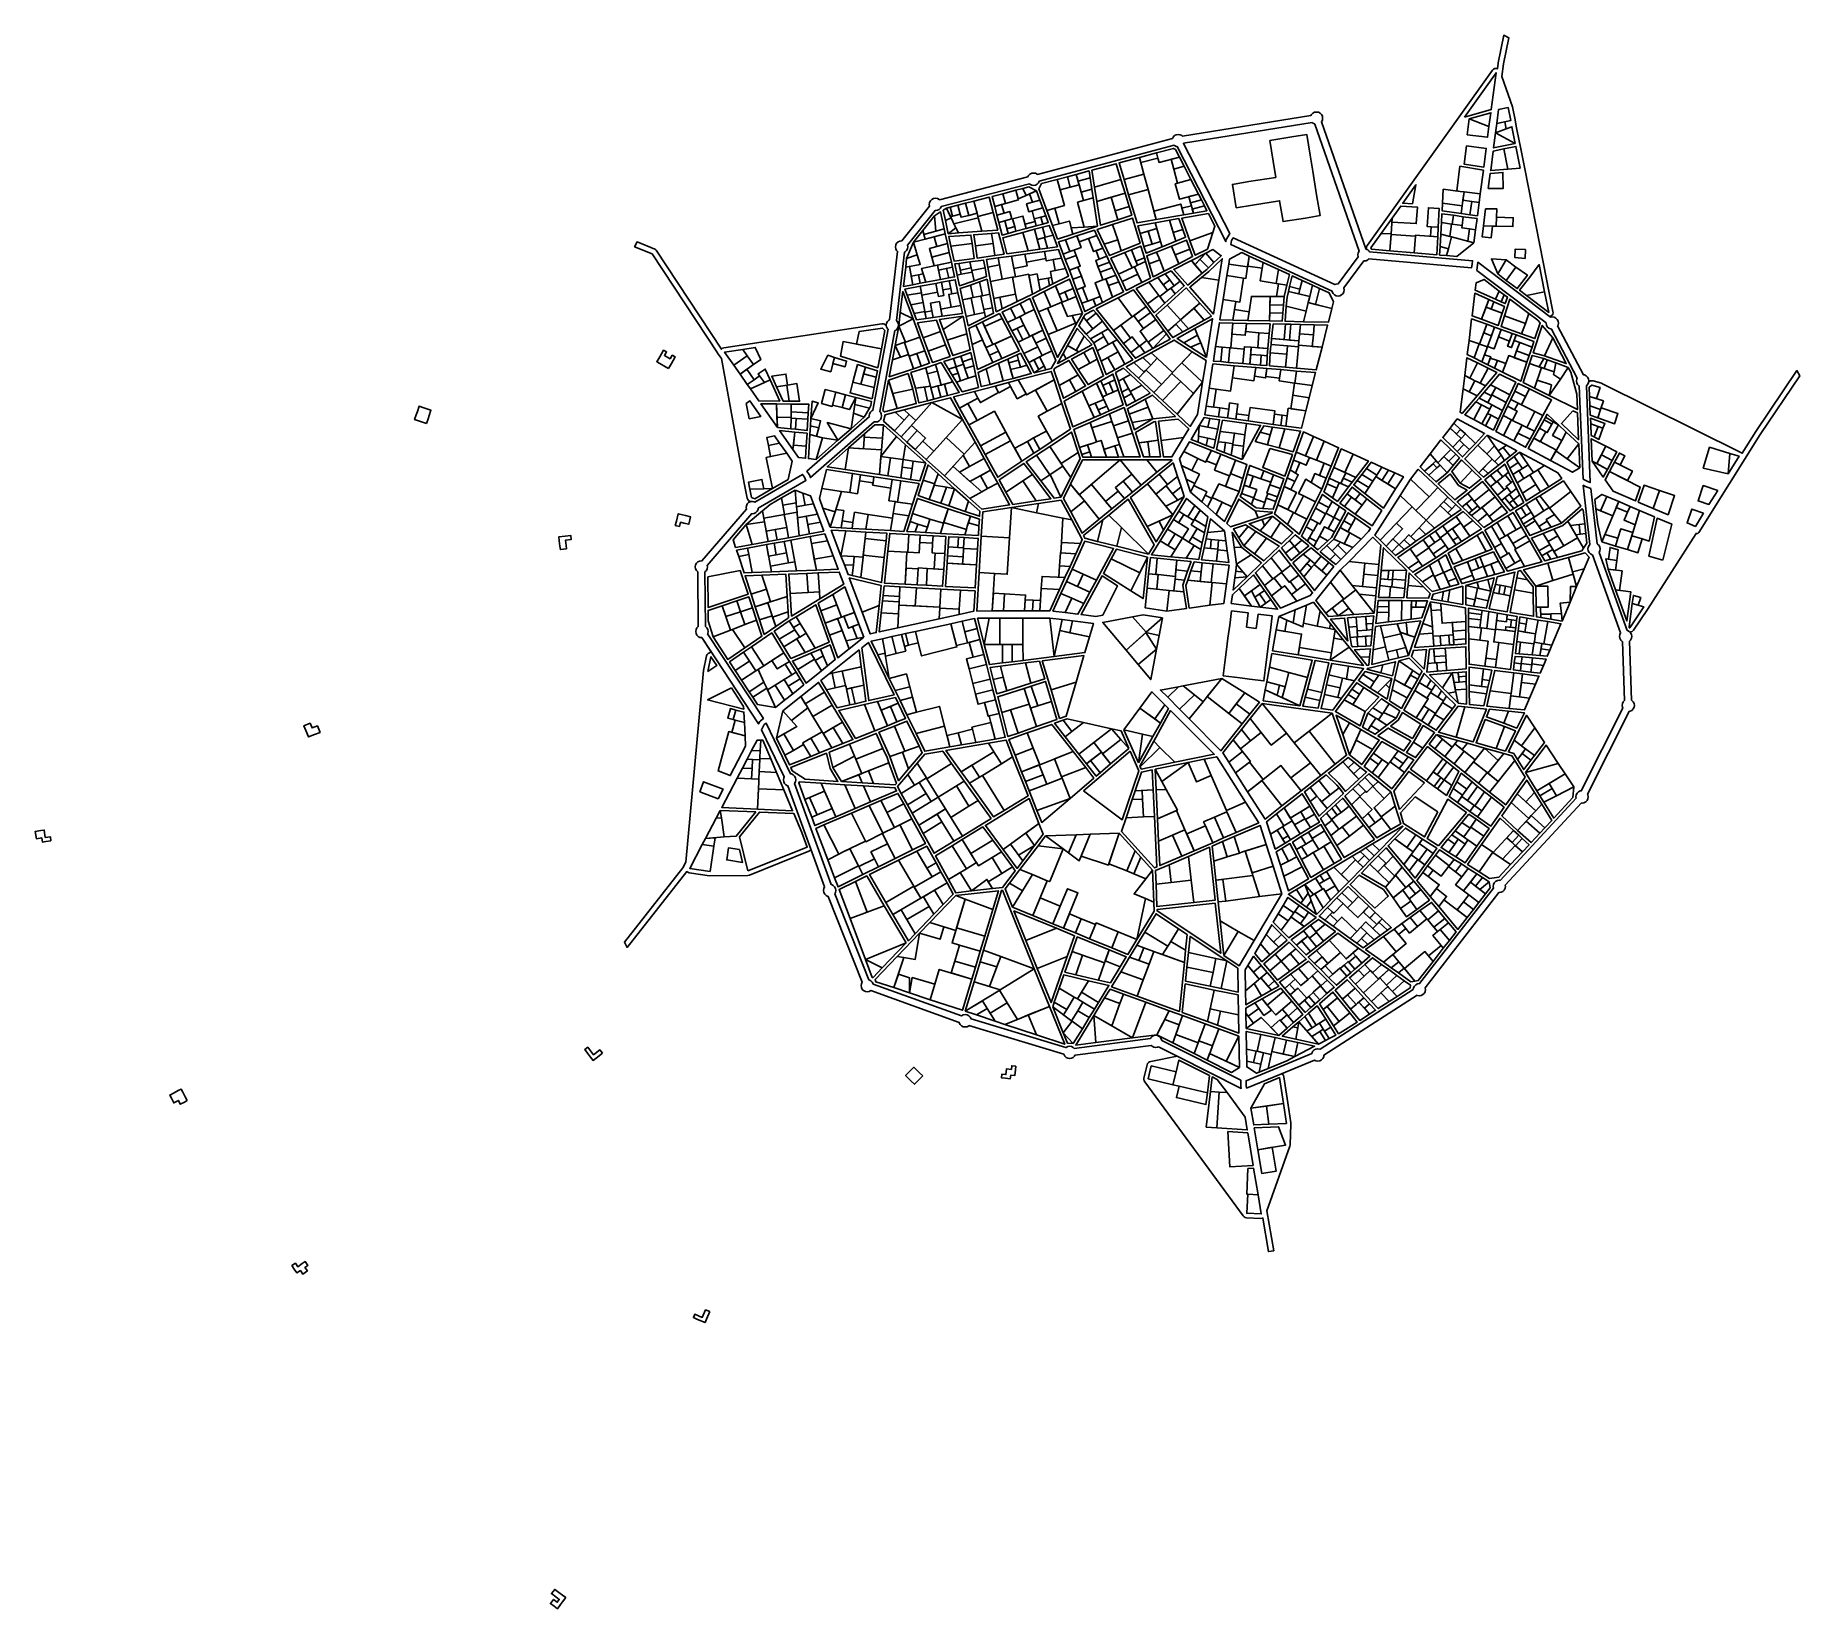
# Model space of a CAD drawing. Header units: inches. Extents: x 479068 to 481072, y 3926601 to 3928387.
import ezdxf

# ---------------------------------------------------------------- set-up
doc = ezdxf.new("R2010")
doc.units = ezdxf.units.IN
doc.header["$MEASUREMENT"] = 0

msp = doc.modelspace()

# ---------------------------------------------------------------- linework, layer by layer
for points in [[(480579.8, 3928144.6), (480580.7, 3928144.1), (480580.3, 3928145.5), (480580.5, 3928147.3), (480581.3, 3928148.8), (480723.4, 3928347.6), (480724.6, 3928348.7), (480726, 3928349.5), (480727.7, 3928349.7), (480729.2, 3928349.3), (480730.1, 3928355.7), (480730.1, 3928355.9), (480736.3, 3928387.3), (480741.9, 3928384.5), (480736, 3928354.8), (480734.1, 3928340.6), (480746.2, 3928306.2), (480749.1, 3928291.4), (480750.5, 3928284.3), (480754.2, 3928265.4), (480754.9, 3928262.2), (480759.8, 3928237.5), (480781.4, 3928127.9), (480787.6, 3928096.8), (480792.2, 3928073.6), (480792.3, 3928072.1), (480791.9, 3928070.7), (480791.1, 3928069.4), (480789.9, 3928068.4), (480788.6, 3928067.8), (480788.3, 3928067.8), (480789.2, 3928067.1)], [(480691.5, 3928294.4), (480727.5, 3928344.7), (480722, 3928302.9), (480691.5, 3928294.4)], [(480579.8, 3928144.6), (480581.7, 3928143.6), (480583.3, 3928142.1), (480583.6, 3928141.5), (480700.8, 3928131.3), (480700.3, 3928127.4), (480700.3, 3928127.4), (480699.8, 3928123.3), (480582.9, 3928133.5), (480581.7, 3928132.3), (480579.8, 3928131.3), (480577.6, 3928131), (480577.4, 3928131), (480554.6, 3928100.4), (480554.6, 3928100.3), (480555, 3928098.2), (480554.6, 3928096), (480553.7, 3928094.1), (480552.1, 3928092.5), (480550.2, 3928091.5), (480548, 3928091.2), (480545.8, 3928091.5), (480543.9, 3928092.5), (480542.3, 3928094.1), (480541.3, 3928096), (480541.2, 3928096.9), (480426.3, 3928149.7), (480427, 3928154.1), (480429, 3928157.3), (480544.5, 3928104.2), (480545.8, 3928104.8), (480548, 3928105.2), (480548.2, 3928105.1), (480571, 3928135.8), (480570.9, 3928135.8), (480570.6, 3928138), (480570.9, 3928140.1), (480571.9, 3928142.1), (480521.6, 3928286.5), (480521.3, 3928286.6), (480519.4, 3928287.6), (480518.6, 3928288.4), (480372.6, 3928264.7), (480372.5, 3928264.5), (480425, 3928162.2), (480421.6, 3928156.7), (480421.1, 3928155.6), (480420.7, 3928153.1), (480420.6, 3928153.3), (480365.4, 3928260.9), (480364.2, 3928261), (480362.3, 3928262), (480362, 3928262.4), (480208.7, 3928221.5), (480207.8, 3928219.8), (480206.2, 3928218.3), (480204.3, 3928217.3), (480202.1, 3928216.9), (480200, 3928217.3), (480198, 3928218.3), (480197.6, 3928218.6), (480097.2, 3928192.8), (480096.4, 3928191.1), (480094.8, 3928189.6), (480092.9, 3928188.6), (480090.7, 3928188.3), (480090.3, 3928188.3), (480059, 3928149), (480059.3, 3928147), (480058.9, 3928144.9), (480057.9, 3928142.9), (480056.4, 3928141.4), (480055.6, 3928141), (480046.4, 3928063.4), (480047.4, 3928062.3), (480048.4, 3928060.4), (480048.8, 3928058.2), (480048.4, 3928056.1), (480047.4, 3928054.1), (480045.9, 3928052.6), (480044.7, 3928051.9), (480027.5, 3927960), (480028.2, 3927959.3), (480029.1, 3927957.3), (480029.5, 3927955.2), (480029.1, 3927953), (480028.2, 3927951.1), (480026.6, 3927949.5), (480024.7, 3927948.5), (480022.5, 3927948.2), (480020.9, 3927948.4), (479948.7, 3927885), (479947.6, 3927888), (479947.2, 3927888.6), (479944.7, 3927892.2), (480015.6, 3927954.4), (480015.5, 3927955.2), (480015.8, 3927957.3), (480016.8, 3927959.3), (480018.4, 3927960.8), (480019.6, 3927961.5), (480036.8, 3928053.4), (480036.1, 3928054.1), (480035.1, 3928056.1), (480034.9, 3928057.6)], [(480034.8, 3928058.2), (480035.1, 3928060.4), (480036.1, 3928062.3), (480037.6, 3928063.9), (480038.5, 3928064.3), (480047.6, 3928141.9), (480046.6, 3928142.9), (480045.6, 3928144.9), (480045.3, 3928147), (480045.6, 3928149.2), (480046.6, 3928151.2), (480048.2, 3928152.7), (480050.1, 3928153.7), (480052.3, 3928154), (480052.7, 3928154), (480084, 3928193.3), (480083.7, 3928195.3), (480084, 3928197.4), (480085, 3928199.4), (480086.6, 3928200.9), (480088.5, 3928201.9), (480090.7, 3928202.3), (480092.9, 3928201.9), (480094.8, 3928200.9), (480095.2, 3928200.5), (480195.6, 3928226.4), (480196.5, 3928228), (480198, 3928229.6), (480200, 3928230.6), (480202.1, 3928230.9), (480204.3, 3928230.6), (480206.2, 3928229.6), (480206.6, 3928229.3), (480359.9, 3928270.1), (480360.7, 3928271.8), (480362.3, 3928273.4), (480364.2, 3928274.4), (480366.4, 3928274.7), (480368.6, 3928274.4), (480370.5, 3928273.4), (480371.3, 3928272.6), (480517.3, 3928296.3), (480517.8, 3928297.3), (480519.4, 3928298.9), (480521.3, 3928299.9), (480523.5, 3928300.2), (480525.7, 3928299.9), (480527.6, 3928298.9), (480529.2, 3928297.3), (480530.2, 3928295.4), (480530.5, 3928293.2), (480530.2, 3928291.1), (480529.2, 3928289.1), (480579.5, 3928144.7), (480579.8, 3928144.6)], [(480719.5, 3928283.8), (480717.9, 3928271.5), (480694.8, 3928274.4), (480697.1, 3928292.5)], [(480697.1, 3928292.5), (480721.6, 3928299.4), (480719.5, 3928283.8)], [(480719.5, 3928283.8), (480697.1, 3928292.5)], [(480728.4, 3928287.3), (480730.4, 3928303.1), (480741.3, 3928305.2), (480744.2, 3928290.4), (480728.4, 3928287.3)], [(480728.4, 3928287.3), (480737.4, 3928289.1), (480739, 3928281)], [(480470.4, 3928267.9), (480495.7, 3928272), (480512.4, 3928274.7), (480516.2, 3928251.3), (480519.3, 3928232.9), (480523.6, 3928206.3), (480527.6, 3928182.5), (480510.9, 3928179.8), (480485.6, 3928175.7), (480481.7, 3928199.5), (480450.9, 3928194.5), (480432.4, 3928191.5), (480428, 3928218), (480446.6, 3928221.1), (480477.3, 3928226), (480474.3, 3928244.5), (480470.4, 3928267.9)], [(480749.3, 3928264.4), (480724.7, 3928259.4), (480727, 3928276.6)], [(480727, 3928276.6), (480728.4, 3928287.3)], [(480739, 3928281), (480739, 3928281), (480727, 3928276.6)], [(480727, 3928276.6), (480739, 3928281)], [(480727, 3928276.6), (480749.3, 3928264.4)], [(480739, 3928281), (480745.6, 3928283.4), (480749.3, 3928264.4)], [(480304.9, 3928223.5), (480299.3, 3928242.3), (480322.4, 3928248.5)], [(480322.4, 3928248.5), (480341.9, 3928253.7)], [(480322.4, 3928248.5), (480327.6, 3928229.5)], [(480343.5, 3928247.9), (480324, 3928242.7), (480322.4, 3928248.5)], [(480341.9, 3928253.7), (480361, 3928258.8), (480363.3, 3928257.8), (480367.8, 3928249.1)], [(480343.5, 3928247.9), (480341.9, 3928253.7)], [(480341.9, 3928253.7), (480343.5, 3928247.9), (480343.5, 3928247.9)], [(480367.8, 3928249.1), (480344.8, 3928243), (480343.5, 3928247.9)], [(480361.4, 3928235.4), (480358.3, 3928246.6), (480367.8, 3928249.1)], [(480367.8, 3928249.1), (480373.2, 3928238.6)], [(480693.9, 3928261.8), (480716.3, 3928258.9), (480713.5, 3928237.4), (480691.2, 3928241.1), (480693.9, 3928261.8)], [(480741, 3928235.3), (480721.4, 3928233.7), (480724.3, 3928255.9), (480736.5, 3928258.4)], [(480736.5, 3928258.4), (480750, 3928261.2), (480754.9, 3928236.5), (480741, 3928235.3)], [(480741, 3928235.3), (480736.5, 3928258.4)], [(480240.7, 3928226.7), (480250.6, 3928229.4)], [(480250.6, 3928229.4), (480265.2, 3928233.3), (480266.4, 3928225.3)], [(480250.6, 3928229.4), (480253.3, 3928219.7)], [(480252.7, 3928221.7), (480250.6, 3928229.4)], [(480271.4, 3928214.9), (480268.4, 3928234.1), (480296.1, 3928241.5), (480301.4, 3928223.7)], [(480327.6, 3928229.5), (480304.9, 3928223.5)], [(480327.6, 3928229.5), (480332.3, 3928212.1)], [(480373.2, 3928238.6), (480361.4, 3928235.4)], [(480365.7, 3928219.5), (480361.4, 3928235.4)], [(480373.2, 3928238.6), (480380.9, 3928223.5)], [(480686.6, 3928210), (480682.8, 3928210.5), (480686.4, 3928238.6), (480713.1, 3928234.1), (480709.5, 3928207.1)], [(480718.7, 3928213.2), (480721, 3928230.4), (480735.4, 3928231.6), (480735.6, 3928213.4), (480718.7, 3928213.2)], [(480158, 3928193), (480155.1, 3928204.4), (480167.1, 3928207.4)], [(480167.1, 3928207.4), (480182, 3928211.3)], [(480170.1, 3928196.3), (480167.1, 3928207.4)], [(480182, 3928211.3), (480185, 3928200.3), (480170.1, 3928196.3)], [(480182, 3928211.3), (480190.1, 3928213.4)], [(480193.6, 3928205.4), (480184.7, 3928201.5), (480182, 3928211.3)], [(480190.1, 3928213.4), (480196.7, 3928215.1), (480205.3, 3928210.6)], [(480193.6, 3928205.4), (480190.1, 3928213.4)], [(480205.3, 3928210.6), (480193.6, 3928205.4)], [(480201.1, 3928197.7), (480197.6, 3928207.2), (480205.3, 3928210.6)], [(480205.3, 3928210.6), (480209.4, 3928200)], [(480217.2, 3928188.5), (480208.1, 3928212.9), (480211.2, 3928218.9), (480229.1, 3928223.6)], [(480229.1, 3928223.6), (480237.2, 3928193.9), (480217.2, 3928188.5)], [(480229.1, 3928223.6), (480240.7, 3928226.7)], [(480243.9, 3928214.9), (480232.3, 3928211.9), (480229.1, 3928223.6)], [(480243.9, 3928214.9), (480240.7, 3928226.7)], [(480253.8, 3928217.6), (480243.9, 3928214.9)], [(480252.7, 3928221.7), (480266.4, 3928225.3)], [(480253.3, 3928219.7), (480252.7, 3928221.7)], [(480253.8, 3928217.6), (480253.3, 3928219.7)], [(480253.3, 3928219.7), (480253.8, 3928217.6), (480253.8, 3928217.6)], [(480256.1, 3928209.3), (480253.8, 3928217.6)], [(480256.1, 3928209.3), (480268.4, 3928212.6)], [(480258.7, 3928199.6), (480256.1, 3928209.3)], [(480266.4, 3928225.3), (480268.4, 3928212.6)], [(480268.4, 3928212.6), (480269.9, 3928202.6)], [(480301.4, 3928223.7), (480271.4, 3928214.9)], [(480273.9, 3928198.5), (480271.4, 3928214.9)], [(480306.1, 3928208), (480273.9, 3928198.5)], [(480290.3, 3928203.4), (480306.1, 3928208)], [(480301.4, 3928223.7), (480306.1, 3928208)], [(480310.1, 3928206.2), (480304.9, 3928223.5)], [(480306.1, 3928208), (480310.6, 3928192.8)], [(480332.3, 3928212.1), (480310.1, 3928206.2)], [(480332.3, 3928212.1), (480341.5, 3928178)], [(480389.4, 3928206.9), (480367.9, 3928201.2), (480363.1, 3928218.8), (480365.7, 3928219.5)], [(480365.7, 3928219.5), (480380.9, 3928223.5)], [(480380.9, 3928223.5), (480365.7, 3928219.5), (480365.7, 3928219.5)], [(480380.9, 3928223.5), (480389.4, 3928206.9)], [(480632.6, 3928195.9), (480621.6, 3928196.6), (480636.5, 3928217.5), (480632.6, 3928195.9)], [(480666.7, 3928196.6), (480667.6, 3928212.5), (480686.6, 3928210)], [(480691.2, 3928209.4), (480686.6, 3928210)], [(480686.6, 3928210), (480691.2, 3928209.4)], [(480691.2, 3928209.4), (480689.5, 3928196.7)], [(480689.9, 3928200), (480691.2, 3928209.4)], [(480691.2, 3928209.4), (480691.2, 3928209.4)], [(480709.5, 3928207.1), (480691.2, 3928209.4)], [(480691.2, 3928209.4), (480709.5, 3928207.1)], [(480102, 3928176.9), (480099.5, 3928188.6), (480103.1, 3928191)], [(480103.1, 3928191), (480107.6, 3928192.1)], [(480103.1, 3928191), (480108.5, 3928180)], [(480110.2, 3928181.9), (480107.8, 3928181.3), (480103.1, 3928191)], [(480107.6, 3928192.1), (480116.2, 3928194.4)], [(480107.6, 3928192.1), (480110.2, 3928181.9)], [(480116.2, 3928194.4), (480125, 3928196.6)], [(480118.9, 3928184.1), (480116.2, 3928194.4)], [(480116.2, 3928194.4), (480118.9, 3928184.1), (480118.9, 3928184.1)], [(480125, 3928196.6), (480134.4, 3928199.1)], [(480125, 3928196.6), (480128.6, 3928182.8)], [(480134.4, 3928199.1), (480151.9, 3928203.6), (480156.4, 3928186.1)], [(480138, 3928185.2), (480134.4, 3928199.1)], [(480134.4, 3928199.1), (480138, 3928185.2), (480138, 3928185.2)], [(480170.1, 3928196.3), (480158, 3928193)], [(480158, 3928193), (480165.9, 3928195.2), (480168.6, 3928185.4)], [(480160.6, 3928183.2), (480158, 3928193)], [(480212.6, 3928191.4), (480196.6, 3928187), (480194.2, 3928195.8), (480201.1, 3928197.7)], [(480203, 3928178.8), (480200.4, 3928188.1), (480212.6, 3928191.4)], [(480201.1, 3928197.7), (480209.4, 3928200)], [(480209.4, 3928200), (480201.1, 3928197.7), (480201.1, 3928197.7)], [(480209.4, 3928200), (480212.6, 3928191.4)], [(480212.6, 3928191.4), (480216, 3928182.3)], [(480217.2, 3928188.5), (480226.4, 3928191), (480231.2, 3928173.2)], [(480223.7, 3928171.2), (480217.2, 3928188.5)], [(480259.7, 3928169.5), (480252.1, 3928197.8), (480258.7, 3928199.6)], [(480258.7, 3928199.6), (480269.9, 3928202.6)], [(480269.9, 3928202.6), (480258.7, 3928199.6), (480258.7, 3928199.6)], [(480269.9, 3928202.6), (480274.9, 3928170.5)], [(480273.9, 3928198.5), (480290.3, 3928203.4)], [(480297.9, 3928177.9), (480278.1, 3928171.6), (480273.9, 3928198.5)], [(480290.3, 3928203.4), (480297.9, 3928177.9)], [(480294.8, 3928188.1), (480290.3, 3928203.4)], [(480294.8, 3928188.1), (480310.6, 3928192.8)], [(480297.9, 3928177.9), (480294.8, 3928188.1)], [(480310.6, 3928192.8), (480313.6, 3928183), (480297.9, 3928177.9)], [(480341.5, 3928178), (480319.7, 3928174.2), (480310.1, 3928206.2)], [(480341.5, 3928178), (480338.9, 3928187.5), (480369.4, 3928195.6), (480372.7, 3928183.4)], [(480372.7, 3928183.4), (480370.6, 3928190.9), (480381.4, 3928193.8)], [(480380.5, 3928197.1), (480378.6, 3928204.1), (480389.4, 3928206.9)], [(480392.8, 3928200.4), (480380.5, 3928197.1)], [(480381.4, 3928193.8), (480380.5, 3928197.1)], [(480381.4, 3928193.8), (480381.4, 3928193.8), (480381.8, 3928192.2)], [(480381.8, 3928192.2), (480381.4, 3928193.8)], [(480381.8, 3928192.2), (480383.7, 3928185.3)], [(480382.5, 3928190), (480381.8, 3928192.2)], [(480382.5, 3928190), (480396.2, 3928193.7)], [(480383.7, 3928185.3), (480382.5, 3928190)], [(480396.2, 3928193.7), (480399.1, 3928188), (480383.7, 3928185.3)], [(480389.4, 3928206.9), (480392.8, 3928200.4)], [(480392.8, 3928200.4), (480396.2, 3928193.7)], [(480609.4, 3928179.6), (480619.3, 3928193.4), (480638.1, 3928192.2), (480636.8, 3928173.4), (480609.1, 3928175.2), (480609.4, 3928179.6)], [(480653.9, 3928169.9), (480649.2, 3928170.2), (480650.6, 3928191.4), (480663, 3928190.6), (480661.8, 3928169.3)], [(480688, 3928185), (480666.2, 3928188), (480666.7, 3928196.6)], [(480689.1, 3928193.7), (480666.7, 3928196.6)], [(480689.1, 3928193.7), (480688, 3928185)], [(480688, 3928185), (480689.1, 3928193.7)], [(480689.1, 3928193.7), (480689.5, 3928196.7)], [(480689.5, 3928196.7), (480689.1, 3928193.7)], [(480689.1, 3928193.7), (480689.1, 3928193.7)], [(480689.5, 3928196.7), (480689.9, 3928200)], [(480699.9, 3928198.7), (480689.9, 3928200)], [(480689.9, 3928200), (480699.9, 3928198.7)], [(480697.9, 3928183.6), (480699.9, 3928198.7)], [(480708.3, 3928197.6), (480706.3, 3928182.4), (480697.9, 3928183.6)], [(480699.9, 3928198.7), (480699.9, 3928198.7)], [(480708.3, 3928197.6), (480699.9, 3928198.7)], [(480699.9, 3928198.7), (480708.3, 3928197.6)], [(480709.5, 3928207.1), (480708.3, 3928197.6)], [(480713.2, 3928171.1), (480715.7, 3928190.2), (480728.3, 3928190.4), (480727.6, 3928170.6)], [(480076.3, 3928165.5), (480089.6, 3928182.2)], [(480089.6, 3928182.2), (480096.5, 3928186.7), (480100.7, 3928167.4)], [(480091.3, 3928164.9), (480089.6, 3928182.2)], [(480091.3, 3928164.9), (480100.7, 3928167.4)], [(480100.7, 3928167.4), (480091.3, 3928164.9)], [(480100.7, 3928167.4), (480101.9, 3928161.8)], [(480108.5, 3928180), (480102, 3928176.9)], [(480105.2, 3928162), (480102, 3928176.9)], [(480114, 3928168.6), (480105.2, 3928162)], [(480108.5, 3928180), (480112.9, 3928170.8)], [(480118.9, 3928184.1), (480110.2, 3928181.9)], [(480112.9, 3928170.8), (480111.7, 3928173.3), (480139.3, 3928180.2)], [(480114, 3928168.6), (480112.9, 3928170.8)], [(480112.9, 3928170.8), (480114, 3928168.6)], [(480114, 3928168.6), (480114, 3928168.6)], [(480116.8, 3928162.8), (480114, 3928168.6)], [(480114, 3928168.6), (480116.8, 3928162.8)], [(480128.6, 3928182.8), (480119.8, 3928180.6), (480118.9, 3928184.1)], [(480138, 3928185.2), (480128.6, 3928182.8)], [(480138.9, 3928181.7), (480138, 3928185.2)], [(480138.9, 3928181.7), (480156.4, 3928186.1)], [(480139.3, 3928180.2), (480138.9, 3928181.7)], [(480139.3, 3928180.2), (480139.3, 3928180.2), (480143.2, 3928164.7)], [(480143.2, 3928164.7), (480139.3, 3928180.2)], [(480156.4, 3928186.1), (480161.5, 3928166.1), (480143.2, 3928164.7)], [(480168.6, 3928185.4), (480168.6, 3928185.4), (480160.6, 3928183.2)], [(480160.6, 3928183.2), (480168.6, 3928185.4)], [(480162.7, 3928174.7), (480160.6, 3928183.2)], [(480168.6, 3928185.4), (480175.1, 3928187.1), (480177.4, 3928178.7), (480162.7, 3928174.7)], [(480162.7, 3928174.7), (480169.4, 3928176.5), (480173.3, 3928162.3)], [(480173.3, 3928162.3), (480166.4, 3928160.5), (480162.7, 3928174.7)], [(480173.3, 3928162.3), (480171.8, 3928167.6), (480180.7, 3928170)], [(480180.7, 3928170), (480178.2, 3928178.9), (480190, 3928182.1), (480193.9, 3928167.9)], [(480180.7, 3928170), (480180.7, 3928170), (480182.1, 3928164.7)], [(480182.1, 3928164.7), (480180.7, 3928170)], [(480193.9, 3928167.9), (480182.1, 3928164.7)], [(480193.9, 3928167.9), (480192.6, 3928172.7), (480203.8, 3928175.7)], [(480205.1, 3928170.9), (480193.9, 3928167.9)], [(480216, 3928182.3), (480203, 3928178.8)], [(480203, 3928178.8), (480210.5, 3928180.8)], [(480203.8, 3928175.7), (480203, 3928178.8)], [(480203.2, 3928167), (480212.3, 3928169.5)], [(480203.8, 3928175.7), (480203.8, 3928175.7), (480205.1, 3928170.9)], [(480205.1, 3928170.9), (480203.8, 3928175.7)], [(480212.6, 3928173), (480205.1, 3928170.9)], [(480210.5, 3928180.8), (480216, 3928182.3)], [(480212.6, 3928173), (480210.5, 3928180.8)], [(480212.3, 3928169.5), (480220, 3928171.5), (480224.3, 3928160.2)], [(480212.3, 3928169.5), (480215.5, 3928157.9)], [(480216, 3928182.3), (480218.9, 3928174.6), (480212.6, 3928173)], [(480231.2, 3928173.2), (480231.2, 3928173.2), (480223.7, 3928171.2)], [(480223.7, 3928171.2), (480231.2, 3928173.2)], [(480246.9, 3928161.5), (480229.5, 3928155.8), (480223.7, 3928171.2)], [(480231.2, 3928173.2), (480242.9, 3928176.3), (480246.9, 3928161.5)], [(480246.9, 3928161.5), (480245, 3928168.5), (480259.7, 3928169.5)], [(480274.9, 3928170.5), (480246.9, 3928161.5)], [(480259.7, 3928169.5), (480274.9, 3928170.5)], [(480274.9, 3928170.5), (480259.7, 3928169.5), (480259.7, 3928169.5)], [(480282.5, 3928150.1), (480274.5, 3928166.9), (480291.9, 3928172.5)], [(480291.9, 3928172.5), (480314.5, 3928179.8), (480323.1, 3928151.2), (480301.7, 3928142.5)], [(480297.7, 3928155), (480291.9, 3928172.5)], [(480291.9, 3928172.5), (480297.7, 3928155)], [(480323.2, 3928162.2), (480320.6, 3928171), (480340.1, 3928174.4)], [(480342, 3928167.8), (480323.2, 3928162.2)], [(480340.1, 3928174.4), (480356.5, 3928177.2)], [(480342, 3928167.8), (480340.1, 3928174.4)], [(480340.1, 3928174.4), (480342, 3928167.8), (480342, 3928167.8)], [(480372.7, 3928183.4), (480341.5, 3928178)], [(480346.5, 3928153), (480342, 3928167.8)], [(480356.5, 3928177.2), (480367.1, 3928179.1), (480371.6, 3928166.7)], [(480356.5, 3928177.2), (480363.6, 3928153.4)], [(480360.6, 3928163.4), (480356.5, 3928177.2)], [(480379.7, 3928154), (480370.4, 3928179.6), (480400.7, 3928184.9), (480408.1, 3928170.4), (480405.9, 3928163.4)], [(480383.7, 3928185.3), (480372.7, 3928183.4)], [(480597.1, 3928162.4), (480609.4, 3928179.6)], [(480609.4, 3928179.6), (480608.2, 3928161.7)], [(480661.2, 3928158.6), (480653.2, 3928159.2), (480653.9, 3928169.9)], [(480653.9, 3928169.9), (480653.9, 3928169.9), (480661.8, 3928169.3)], [(480661.8, 3928169.3), (480653.9, 3928169.9)], [(480661.8, 3928169.3), (480661.2, 3928158.6)], [(480664.7, 3928161.6), (480665.4, 3928174.6)], [(480677, 3928173), (480675, 3928158.9), (480664.7, 3928161.6)], [(480665.4, 3928174.6), (480666, 3928184.7), (480679, 3928182.9)], [(480677, 3928173), (480665.4, 3928174.6)], [(480665.4, 3928174.6), (480677, 3928173), (480677, 3928173)], [(480677.6, 3928172.9), (480677, 3928173)], [(480677.6, 3928172.9), (480679, 3928182.9)], [(480689, 3928171.3), (480677.6, 3928172.9)], [(480679, 3928182.9), (480690.3, 3928181.3)], [(480697.9, 3928183.6), (480688, 3928185)], [(480697.3, 3928167.5), (480688.6, 3928168.7), (480689, 3928171.3)], [(480689, 3928171.3), (480690.3, 3928181.3)], [(480690.3, 3928181.3), (480689, 3928171.3), (480689, 3928171.3)], [(480690.3, 3928181.3), (480705.9, 3928179.2), (480704.3, 3928166.5)], [(480702.3, 3928151.6), (480695.4, 3928153.5), (480697.3, 3928167.5)], [(480697.3, 3928167.5), (480697.3, 3928167.5), (480704.3, 3928166.5)], [(480704.3, 3928166.5), (480697.3, 3928167.5)], [(480723.6, 3928170.7), (480722, 3928157.4), (480711.6, 3928158.6), (480713.2, 3928171.1)], [(480723.6, 3928170.7), (480713.2, 3928171.1)], [(480713.2, 3928171.1), (480723.6, 3928170.7), (480723.6, 3928170.7)], [(480727.6, 3928170.6), (480723.6, 3928170.7)], [(480727.6, 3928170.6), (480728, 3928180.9), (480747.1, 3928180.2), (480746.7, 3928170), (480727.6, 3928170.6)], [(479880.7, 3927857.7), (479879.9, 3927858), (479878.5, 3927858.9), (479877.5, 3927860.1), (479877, 3927861.6), (479873.4, 3927878.8), (479847.5, 3928020.4), (479843.2, 3928026.5), (479843.1, 3928026.6), (479768.8, 3928139.2), (479749, 3928147.2), (479751.8, 3928152.6), (479771.9, 3928144.4), (479772.7, 3928144), (479773.3, 3928143.3), (479847.5, 3928030.8), (479847.6, 3928030.8), (479848.9, 3928031.9), (479850.5, 3928032.4), (480029.8, 3928059.8), (480031.4, 3928059.8), (480032.9, 3928059.3), (480034.2, 3928058.3), (480034.9, 3928057.6)], [(480058, 3928133.9), (480065.7, 3928152.2)], [(480065.7, 3928152.2), (480076.3, 3928165.5)], [(480078.9, 3928155.7), (480065.7, 3928152.2)], [(480065.7, 3928152.2), (480070.1, 3928138.1)], [(480076.3, 3928165.5), (480078.9, 3928155.7)], [(480077.4, 3928161.2), (480076.3, 3928165.5)], [(480091.3, 3928164.9), (480077.4, 3928161.2)], [(480077.4, 3928161.2), (480091.3, 3928164.9)], [(480078.9, 3928155.7), (480077.4, 3928161.2)], [(480101.9, 3928161.8), (480078.9, 3928155.7)], [(480086.5, 3928135.5), (480083.9, 3928145.3), (480092.4, 3928147.5)], [(480092.4, 3928147.5), (480089.4, 3928158.5), (480101.9, 3928161.8)], [(480091.3, 3928164.9), (480091.3, 3928164.9)], [(480092.4, 3928147.5), (480104.3, 3928150.7)], [(480104.3, 3928150.7), (480092.4, 3928147.5), (480092.4, 3928147.5)], [(480101.9, 3928161.8), (480104.3, 3928150.7)], [(480104.3, 3928150.7), (480106.4, 3928140.7)], [(480116.8, 3928162.8), (480105.2, 3928162)], [(480108.3, 3928147.8), (480105.9, 3928158.7), (480131, 3928160.5), (480132.3, 3928151)], [(480132.3, 3928151), (480108.3, 3928147.8)], [(480132.3, 3928151), (480134.7, 3928134), (480112, 3928130.8), (480108.3, 3928147.8)], [(480143.2, 3928164.7), (480116.8, 3928162.8)], [(480136.1, 3928148.1), (480134.3, 3928160.8), (480154.5, 3928162.2)], [(480136.1, 3928148.1), (480156.1, 3928150.9)], [(480158.1, 3928137.3), (480138, 3928134.4), (480136.1, 3928148.1)], [(480154.5, 3928162.2), (480162.4, 3928162.8), (480168.6, 3928138.7), (480158.1, 3928137.3)], [(480156.1, 3928150.9), (480154.5, 3928162.2)], [(480154.5, 3928162.2), (480156.1, 3928150.9)], [(480156.1, 3928150.9), (480156.1, 3928150.9)], [(480158.1, 3928137.3), (480156.1, 3928150.9)], [(480156.1, 3928150.9), (480158.1, 3928137.3)], [(480195.9, 3928142.6), (480171.9, 3928139.2), (480167.2, 3928157.3), (480190.1, 3928163.5)], [(480182.1, 3928164.7), (480173.3, 3928162.3)], [(480190.1, 3928163.5), (480203.2, 3928167)], [(480190.1, 3928163.5), (480195.9, 3928142.6)], [(480203.2, 3928167), (480209.3, 3928144.5)], [(480206.3, 3928155.4), (480203.2, 3928167)], [(480215, 3928157.7), (480206.3, 3928155.4)], [(480206.3, 3928155.4), (480214.6, 3928157.6)], [(480209.3, 3928144.5), (480206.3, 3928155.4)], [(480214.6, 3928157.6), (480215, 3928157.7)], [(480214.6, 3928157.6), (480217.9, 3928145.7)], [(480215.5, 3928157.9), (480215, 3928157.7)], [(480215, 3928157.7), (480215.5, 3928157.9)], [(480215.5, 3928157.9), (480224.3, 3928160.2)], [(480224.3, 3928160.2), (480215.5, 3928157.9)], [(480215.5, 3928157.9), (480215.5, 3928157.9)], [(480224.3, 3928160.2), (480229.2, 3928147.2), (480217.9, 3928145.7)], [(480235.9, 3928138.8), (480230.6, 3928152.7), (480238.3, 3928155.2)], [(480238.3, 3928155.2), (480251.2, 3928159.4)], [(480243.4, 3928141.6), (480238.3, 3928155.2)], [(480251.2, 3928159.4), (480256.2, 3928146.3), (480245.7, 3928142.5)], [(480251.2, 3928159.4), (480271.3, 3928165.9), (480274.1, 3928160.1)], [(480274.1, 3928160.1), (480253.8, 3928152.6), (480251.2, 3928159.4)], [(480281, 3928145.6), (480270.3, 3928141.7), (480264.7, 3928156.6), (480274.1, 3928160.1)], [(480274.1, 3928160.1), (480281, 3928145.6)], [(480297.7, 3928155), (480282.5, 3928150.1)], [(480301.7, 3928142.5), (480288.6, 3928137.2), (480282.5, 3928150.1)], [(480297.7, 3928155), (480297.7, 3928155)], [(480301.7, 3928142.5), (480297.7, 3928155)], [(480297.7, 3928155), (480301.7, 3928142.5)], [(480313.3, 3928143.6), (480324, 3928148), (480328, 3928134.7)], [(480323.2, 3928162.2), (480332.3, 3928164.9), (480336.7, 3928150.1)], [(480327.6, 3928147.5), (480323.2, 3928162.2)], [(480336.7, 3928150.1), (480336.7, 3928150.1), (480327.6, 3928147.5)], [(480327.6, 3928147.5), (480336.7, 3928150.1)], [(480348.2, 3928147.2), (480329.9, 3928139.9), (480327.6, 3928147.5)], [(480336.7, 3928150.1), (480346.5, 3928153)], [(480341.9, 3928141.1), (480358.9, 3928147.9)], [(480346.5, 3928153), (480346.5, 3928153), (480348.2, 3928147.2)], [(480348.2, 3928147.2), (480346.5, 3928153)], [(480363.6, 3928153.4), (480348.2, 3928147.2)], [(480358.9, 3928147.9), (480375.9, 3928154.7), (480379.7, 3928144.5)], [(480358.9, 3928147.9), (480367, 3928127.9)], [(480362.9, 3928137.9), (480358.9, 3928147.9)], [(480360.6, 3928163.4), (480371.6, 3928166.7)], [(480363.6, 3928153.4), (480360.6, 3928163.4)], [(480371.6, 3928166.7), (480374.8, 3928157.9), (480363.6, 3928153.4)], [(480379.7, 3928154), (480405.9, 3928163.4)], [(480405.9, 3928163.4), (480399.7, 3928144.6), (480385.8, 3928137.5), (480379.7, 3928154)], [(480607, 3928142.7), (480586, 3928144.5), (480585.3, 3928145.9), (480597.1, 3928162.4)], [(480608.2, 3928161.7), (480597.1, 3928162.4)], [(480608.2, 3928161.7), (480607, 3928142.7)], [(480607, 3928142.7), (480608.2, 3928161.1), (480635.9, 3928159.2)], [(480635.9, 3928159.2), (480635.9, 3928159.2), (480634.6, 3928140.3)], [(480634.6, 3928140.3), (480635.9, 3928159.2)], [(480661.2, 3928158.6), (480660.1, 3928138), (480634.6, 3928140.3)], [(480635.9, 3928159.2), (480635.9, 3928160.3), (480661.2, 3928158.6)], [(480671.2, 3928137.1), (480663.4, 3928137.7), (480663.9, 3928147.5)], [(480663.9, 3928147.5), (480664.7, 3928161.6)], [(480673.4, 3928145), (480663.9, 3928147.5)], [(480664.7, 3928161.6), (480677, 3928158.4)], [(480702.3, 3928151.6), (480682.8, 3928136.1), (480671.2, 3928137.1)], [(480673.4, 3928145), (480677, 3928158.4)], [(480677, 3928158.4), (480673.4, 3928145)], [(480677, 3928158.4), (480702.3, 3928151.6)], [(480704.3, 3928166.5), (480702.3, 3928151.6)], [(480070.1, 3928138.1), (480073.5, 3928127.2), (480056.9, 3928124.1)], [(480056.9, 3928124.1), (480058, 3928133.9)], [(480070.1, 3928138.1), (480058, 3928133.9)], [(480106.4, 3928140.7), (480086.5, 3928135.5)], [(480089.2, 3928125.5), (480086.5, 3928135.5)], [(480108.8, 3928129.6), (480090.9, 3928125.8)], [(480092.9, 3928126.3), (480108.8, 3928129.6)], [(480106.4, 3928140.7), (480108.8, 3928129.6)], [(480108.8, 3928129.6), (480110, 3928123.9)], [(480115.4, 3928114.9), (480112.6, 3928127.6), (480117.4, 3928128.2)], [(480117.4, 3928128.2), (480129.9, 3928130)], [(480117.4, 3928128.2), (480120.1, 3928115.9)], [(480131.4, 3928123.4), (480119, 3928120.7), (480117.4, 3928128.2)], [(480129.9, 3928130), (480145.3, 3928132.1), (480147, 3928123.4)], [(480131.4, 3928123.4), (480129.9, 3928130)], [(480129.9, 3928130), (480131.4, 3928123.4), (480131.4, 3928123.4)], [(480150.2, 3928124), (480148.6, 3928132.6), (480162.1, 3928134.5)], [(480162.1, 3928134.5), (480177.1, 3928136.6)], [(480163.6, 3928126.5), (480162.1, 3928134.5)], [(480162.1, 3928134.5), (480163.6, 3928126.5)], [(480177.1, 3928136.6), (480192.3, 3928138.7)], [(480192.3, 3928138.7), (480194.8, 3928125.4), (480179.7, 3928122.6), (480177.1, 3928136.6)], [(480177.1, 3928136.6), (480181.5, 3928113.2)], [(480192.3, 3928138.7), (480214.5, 3928141.9)], [(480216.1, 3928133.8), (480194, 3928129.7), (480192.3, 3928138.7)], [(480209.3, 3928144.5), (480195.9, 3928142.6)], [(480217.9, 3928145.7), (480209.3, 3928144.5)], [(480214.5, 3928141.9), (480230.4, 3928144.1), (480234, 3928134.4)], [(480216.1, 3928133.8), (480214.5, 3928141.9)], [(480214.5, 3928141.9), (480216.1, 3928133.8), (480216.1, 3928133.8)], [(480234, 3928134.4), (480216.6, 3928131.1), (480216.1, 3928133.8)], [(480226.8, 3928120.2), (480224.5, 3928132.6), (480234, 3928134.4)], [(480234, 3928134.4), (480238.5, 3928122.3)], [(480243.4, 3928141.6), (480235.9, 3928138.8)], [(480235.9, 3928138.8), (480243.4, 3928141.6)], [(480238.2, 3928132.7), (480235.9, 3928138.8)], [(480238.2, 3928132.7), (480250.5, 3928137.3)], [(480242.8, 3928120.5), (480238.2, 3928132.7)], [(480250.5, 3928137.3), (480255.1, 3928125), (480242.8, 3928120.5)], [(480243.4, 3928141.6), (480245.7, 3928142.5)], [(480245.7, 3928142.5), (480243.4, 3928141.6)], [(480243.4, 3928141.6), (480243.4, 3928141.6)], [(480245.7, 3928142.5), (480248.2, 3928143.4), (480250.5, 3928137.3)], [(480275.3, 3928124.7), (480272.7, 3928131.6), (480276.7, 3928133.1)], [(480276.7, 3928133.1), (480273.1, 3928142.7), (480281, 3928145.6)], [(480288.6, 3928129.6), (480275.3, 3928124.7)], [(480276.7, 3928133.1), (480285.4, 3928136.3)], [(480285.4, 3928136.3), (480276.7, 3928133.1), (480276.7, 3928133.1)], [(480281, 3928145.6), (480285.4, 3928136.3)], [(480285.4, 3928136.3), (480288.6, 3928129.6)], [(480288.6, 3928129.6), (480291.6, 3928123.3)], [(480298.7, 3928116), (480290.1, 3928134.2), (480306, 3928140.7)], [(480306, 3928140.7), (480313.3, 3928143.6)], [(480306, 3928140.7), (480314.3, 3928123.3)], [(480313.3, 3928143.6), (480320.4, 3928126.1)], [(480318.5, 3928130.8), (480313.3, 3928143.6)], [(480318.5, 3928130.8), (480328, 3928134.7)], [(480320.4, 3928126.1), (480318.5, 3928130.8)], [(480320.4, 3928126.1), (480329.3, 3928130.3)], [(480329.3, 3928130.3), (480320.4, 3928126.1)], [(480329.3, 3928130.3), (480334.9, 3928111.6), (480325.2, 3928106.6)], [(480328, 3928134.7), (480329.3, 3928130.3)], [(480333.6, 3928127.6), (480330.8, 3928136.7), (480341.9, 3928141.1)], [(480345.4, 3928132.3), (480333.6, 3928127.6)], [(480350.6, 3928119.6), (480337.9, 3928113.1), (480333.6, 3928127.6)], [(480345.4, 3928132.3), (480341.9, 3928141.1)], [(480341.9, 3928141.1), (480345.4, 3928132.3)], [(480345.4, 3928132.3), (480345.4, 3928132.3)], [(480350.6, 3928119.6), (480345.4, 3928132.3)], [(480345.4, 3928132.3), (480350.6, 3928119.6)], [(480367, 3928127.9), (480350.6, 3928119.6)], [(480393.6, 3928117.1), (480377.3, 3928103.6), (480361.4, 3928121.4), (480381.5, 3928131.6)], [(480379.7, 3928144.5), (480362.9, 3928137.9)], [(480367, 3928127.9), (480362.9, 3928137.9)], [(480379.7, 3928144.5), (480382.8, 3928136), (480367, 3928127.9)], [(480381.5, 3928131.6), (480398, 3928140)], [(480381.5, 3928131.6), (480393.6, 3928117.1)], [(480385.5, 3928126.8), (480381.5, 3928131.6)], [(480398, 3928140), (480385.5, 3928126.8)], [(480385.5, 3928126.8), (480391.2, 3928132.9)], [(480391.2, 3928132.9), (480398, 3928140)], [(480400.7, 3928123.1), (480391.2, 3928132.9)], [(480393, 3928112.2), (480401.1, 3928119), (480416.5, 3928133.6), (480412.6, 3928109.1)], [(480398, 3928140), (480405.7, 3928143.9), (480415.3, 3928137), (480407.1, 3928129.2)], [(480407.1, 3928129.2), (480398, 3928140)], [(480407.1, 3928129.2), (480400.7, 3928123.1)], [(480421.8, 3928114.4), (480423.9, 3928127.5)], [(480423.9, 3928127.5), (480424.8, 3928133.1), (480438.7, 3928140.5), (480447.2, 3928136.6)], [(480423.9, 3928127.5), (480445.2, 3928124.2)], [(480447.2, 3928136.6), (480445.2, 3928124.2)], [(480461.7, 3928122.8), (480445.4, 3928125.3), (480447.2, 3928136.6)], [(480447.2, 3928136.6), (480462.8, 3928129.4)], [(480461.7, 3928122.8), (480462.8, 3928129.4)], [(480462.8, 3928129.4), (480461.7, 3928122.8), (480461.7, 3928122.8)], [(480462.8, 3928129.4), (480480.4, 3928121.3)], [(480634.6, 3928140.3), (480607, 3928142.7)], [(480673.4, 3928145), (480671.2, 3928137.1)], [(480671.2, 3928137.1), (480673.4, 3928145)], [(480673.4, 3928145), (480673.4, 3928145)], [(480832.6, 3927993.4), (480832.5, 3927992.8), (480831.5, 3927990.8), (480830.1, 3927989.4), (480834.4, 3927879.3), (480831.8, 3927880.5), (480826.3, 3927883.4), (480822.1, 3927989.1), (480821.7, 3927989.3), (480820.2, 3927990.8), (480819.2, 3927992.8), (480818.8, 3927994.9), (480819.2, 3927997.1), (480819.7, 3927998), (480790.5, 3928053.6), (480789.2, 3928053.8), (480787.3, 3928054.8), (480785.7, 3928056.4), (480784.7, 3928058.3), (480784.4, 3928060.5), (480784.4, 3928060.7), (480705.5, 3928120.4), (480706.3, 3928126.6), (480706.7, 3928129.5), (480789.2, 3928067.1)], [(480729.4, 3928116.4), (480722.3, 3928133.3), (480738.9, 3928132.2)], [(480729.4, 3928116.4), (480738.9, 3928132.2)], [(480738.9, 3928132.2), (480750.1, 3928124.1)], [(480760.8, 3928144), (480760.5, 3928134), (480748.9, 3928134.8), (480749.2, 3928144.3), (480760.8, 3928144)], [(480065.1, 3928104.1), (480054.3, 3928102.1), (480056.9, 3928124.1)], [(480056.9, 3928124.1), (480061.1, 3928124.9), (480065.1, 3928104.1)], [(480065.1, 3928104.1), (480063.2, 3928113.9), (480071.6, 3928115.4)], [(480071.6, 3928115.4), (480076.9, 3928116.4)], [(480073.5, 3928105.7), (480071.6, 3928115.4)], [(480076.9, 3928116.4), (480075, 3928122.5), (480089.2, 3928125.5)], [(480076.9, 3928116.4), (480076.9, 3928116.4), (480079.9, 3928106.9)], [(480079.9, 3928106.9), (480076.9, 3928116.4)], [(480096.4, 3928109.9), (480079.9, 3928106.9)], [(480089.2, 3928125.5), (480090.9, 3928125.8)], [(480090.9, 3928125.8), (480089.2, 3928125.5), (480089.2, 3928125.5)], [(480090.9, 3928125.8), (480092.9, 3928126.3)], [(480092.9, 3928126.3), (480096.4, 3928109.9)], [(480094.1, 3928120.6), (480092.9, 3928126.3)], [(480110, 3928123.9), (480094.1, 3928120.6)], [(480094.1, 3928120.6), (480103.4, 3928122.5)], [(480096.4, 3928109.9), (480094.1, 3928120.6)], [(480105.8, 3928111.7), (480096.4, 3928109.9)], [(480097.6, 3928106.8), (480106.4, 3928108.4)], [(480103.4, 3928122.5), (480110, 3928123.9)], [(480103.4, 3928122.5), (480105.8, 3928111.7)], [(480110, 3928123.9), (480112.4, 3928112.9), (480105.8, 3928111.7)], [(480106.4, 3928108.4), (480113.1, 3928109.7), (480116.3, 3928094.9)], [(480108, 3928099.9), (480106.4, 3928108.4)], [(480106.4, 3928108.4), (480108, 3928099.9), (480108, 3928099.9)], [(480120.1, 3928115.9), (480120.1, 3928115.9), (480115.4, 3928114.9)], [(480115.4, 3928114.9), (480120.1, 3928115.9)], [(480134.5, 3928108.6), (480118, 3928102.9), (480115.4, 3928114.9)], [(480120.1, 3928115.9), (480132.4, 3928118.5)], [(480130.4, 3928103.7), (480140.7, 3928107.2)], [(480132, 3928120.2), (480131.4, 3928123.4)], [(480132, 3928120.2), (480147, 3928123.4)], [(480132.4, 3928118.5), (480132, 3928120.2)], [(480132.4, 3928118.5), (480132.4, 3928118.5), (480134.5, 3928108.6)], [(480134.5, 3928108.6), (480132.4, 3928118.5)], [(480147, 3928123.4), (480148.8, 3928113.5), (480134.5, 3928108.6)], [(480140.7, 3928107.2), (480149.4, 3928110.3), (480152.6, 3928093.4)], [(480144.1, 3928091.6), (480140.7, 3928107.2)], [(480150.2, 3928124), (480163.6, 3928126.5)], [(480153.3, 3928107.9), (480150.2, 3928124)], [(480166.6, 3928110.4), (480153.3, 3928107.9)], [(480153.3, 3928107.9), (480166.6, 3928110.4)], [(480156.9, 3928088.6), (480153.3, 3928107.9)], [(480163.6, 3928126.5), (480163.6, 3928126.5)], [(480166.6, 3928110.4), (480163.6, 3928126.5)], [(480163.6, 3928126.5), (480166.6, 3928110.4)], [(480166.6, 3928110.4), (480175.9, 3928112.1)], [(480175.9, 3928112.1), (480166.6, 3928110.4)], [(480166.6, 3928110.4), (480166.6, 3928110.4)], [(480179.6, 3928112.8), (480175.9, 3928112.1)], [(480175.9, 3928112.1), (480178.2, 3928112.5)], [(480178.2, 3928112.5), (480179.6, 3928112.8)], [(480181.8, 3928093.3), (480178.2, 3928112.5)], [(480178.2, 3928112.5), (480181.8, 3928093.3)], [(480181.5, 3928113.2), (480181.5, 3928113.2), (480179.6, 3928112.8)], [(480179.6, 3928112.8), (480181.5, 3928113.2)], [(480181.5, 3928113.2), (480196.6, 3928116), (480200.8, 3928093.4)], [(480200.8, 3928093.4), (480196.8, 3928114.6), (480206.1, 3928116.3), (480209.6, 3928097.7)], [(480209.6, 3928097.7), (480207.3, 3928109.5), (480218.7, 3928111.6)], [(480218.7, 3928111.6), (480222.7, 3928112.3)], [(480220.3, 3928103), (480218.7, 3928111.6)], [(480222.7, 3928112.3), (480221.4, 3928119.1), (480226.8, 3928120.2)], [(480222.7, 3928112.3), (480222.7, 3928112.3), (480224.1, 3928104.9)], [(480224.1, 3928104.9), (480222.7, 3928112.3)], [(480238.5, 3928122.3), (480241.8, 3928113.6), (480224.1, 3928104.9)], [(480226.8, 3928120.2), (480238.5, 3928122.3)], [(480238.5, 3928122.3), (480226.8, 3928120.2), (480226.8, 3928120.2)], [(480227, 3928102.7), (480243, 3928110.5), (480247, 3928099.7)], [(480242.8, 3928120.5), (480252.6, 3928124.1), (480256.5, 3928113.9)], [(480246.6, 3928110.2), (480242.8, 3928120.5)], [(480246.6, 3928110.2), (480256.5, 3928113.9)], [(480251, 3928098.4), (480246.6, 3928110.2)], [(480256.5, 3928113.9), (480260.9, 3928102.1), (480251, 3928098.4)], [(480277.8, 3928090.8), (480272, 3928106.2), (480281, 3928109.5)], [(480277.7, 3928118.2), (480275.3, 3928124.7)], [(480277.7, 3928118.2), (480291.6, 3928123.3)], [(480281, 3928109.5), (480277.7, 3928118.2)], [(480281, 3928109.5), (480282.4, 3928110.1)], [(480282.4, 3928110.1), (480281, 3928109.5), (480281, 3928109.5)], [(480295.6, 3928114.9), (480282.4, 3928110.1)], [(480282.4, 3928110.1), (480284.2, 3928110.7)], [(480284.2, 3928110.7), (480295.6, 3928114.9)], [(480284.2, 3928110.7), (480292, 3928089.8)], [(480287.1, 3928103), (480284.2, 3928110.7)], [(480299.1, 3928107.5), (480287.1, 3928103)], [(480291.6, 3928123.3), (480295.6, 3928114.9)], [(480299.1, 3928107.5), (480304.5, 3928096.1), (480292, 3928089.8)], [(480295.6, 3928114.9), (480299.1, 3928107.5)], [(480314.3, 3928123.3), (480298.7, 3928116)], [(480298.7, 3928116), (480314.3, 3928123.3)], [(480302.7, 3928107.7), (480298.7, 3928116)], [(480302.7, 3928107.7), (480320.7, 3928116.2)], [(480325.2, 3928106.6), (480307.5, 3928097.6), (480302.7, 3928107.7)], [(480314.3, 3928123.3), (480316.3, 3928124.2)], [(480316.3, 3928124.2), (480314.3, 3928123.3)], [(480314.3, 3928123.3), (480314.3, 3928123.3)], [(480317.6, 3928124.8), (480316.3, 3928124.2)], [(480316.3, 3928124.2), (480316.8, 3928124.4)], [(480316.8, 3928124.4), (480317.6, 3928124.8)], [(480320.7, 3928116.2), (480316.8, 3928124.4)], [(480316.8, 3928124.4), (480320.7, 3928116.2)], [(480320.4, 3928126.1), (480317.6, 3928124.8)], [(480317.6, 3928124.8), (480320.4, 3928126.1)], [(480331.6, 3928082.5), (480318.8, 3928099.7), (480333.2, 3928107)], [(480320.4, 3928126.1), (480320.4, 3928126.1)], [(480320.7, 3928116.2), (480320.7, 3928116.2)], [(480325.2, 3928106.6), (480320.7, 3928116.2)], [(480320.7, 3928116.2), (480325.2, 3928106.6)], [(480333.2, 3928107), (480343.4, 3928112.2)], [(480344.5, 3928092), (480333.2, 3928107)], [(480333.2, 3928107), (480344.5, 3928092)], [(480343.4, 3928112.2), (480351.8, 3928116.4)], [(480343.4, 3928112.2), (480354.4, 3928097.4)], [(480356.9, 3928109.6), (480349.4, 3928104.1), (480343.4, 3928112.2)], [(480351.8, 3928116.4), (480358.4, 3928119.8), (480368.8, 3928108)], [(480356.9, 3928109.6), (480351.8, 3928116.4)], [(480351.8, 3928116.4), (480356.9, 3928109.6), (480356.9, 3928109.6)], [(480361.9, 3928102.9), (480356.9, 3928109.6)], [(480361.9, 3928102.9), (480368.8, 3928108)], [(480368.8, 3928108), (480361.9, 3928102.9), (480361.9, 3928102.9)], [(480368.8, 3928108), (480373.4, 3928102.9), (480363.1, 3928093.7)], [(480412.6, 3928109.1), (480406.5, 3928070.8), (480379.5, 3928101.1), (480393, 3928112.2)], [(480393.6, 3928117.1), (480385.5, 3928126.8)], [(480412.6, 3928109.1), (480393, 3928112.2)], [(480400.7, 3928123.1), (480398.9, 3928121.4), (480393.6, 3928117.1)], [(480417.5, 3928087.3), (480421.8, 3928114.4)], [(480440.8, 3928111.4), (480421.8, 3928114.4)], [(480421.8, 3928114.4), (480440.8, 3928111.4), (480440.8, 3928111.4)], [(480440.8, 3928111.4), (480436.5, 3928084.3), (480431.8, 3928085)], [(480445.2, 3928124.2), (480443.1, 3928111.1), (480440.8, 3928111.4)], [(480477.9, 3928105.6), (480459.5, 3928108.5), (480461.7, 3928122.8)], [(480477.9, 3928105.6), (480480.4, 3928121.3)], [(480480.4, 3928121.3), (480493, 3928115.5), (480490, 3928103.7)], [(480493, 3928102), (480496, 3928114.1), (480507.2, 3928109)], [(480504.8, 3928099.1), (480507.2, 3928109)], [(480507.2, 3928109), (480504.8, 3928099.1)], [(480507.2, 3928109), (480519.1, 3928103.5)], [(480726.9, 3928087.6), (480703.9, 3928097.7), (480704.9, 3928106.2), (480713.9, 3928110), (480731.1, 3928096.9)], [(480739.1, 3928109), (480729.4, 3928116.4)], [(480750.1, 3928124.1), (480739.1, 3928109)], [(480750.1, 3928124.1), (480763.1, 3928114.8), (480751.5, 3928099.7), (480739.1, 3928109)], [(480762, 3928091.7), (480754.2, 3928097.7), (480765.7, 3928112.8), (480776.5, 3928126.9), (480782.7, 3928095.8)], [(480050.8, 3928072.4), (480053.6, 3928096.3), (480065.2, 3928065.3)], [(480058.7, 3928092.1), (480056.1, 3928099.1), (480073.3, 3928102.3)], [(480074.7, 3928095), (480058.7, 3928092.1)], [(480062.7, 3928081.2), (480058.7, 3928092.1)], [(480073.5, 3928105.7), (480065.1, 3928104.1)], [(480073.3, 3928102.3), (480091.3, 3928105.6)], [(480074.7, 3928095), (480073.3, 3928102.3)], [(480073.3, 3928102.3), (480074.7, 3928095)], [(480079.9, 3928106.9), (480073.5, 3928105.7)], [(480074.7, 3928095), (480074.7, 3928095)], [(480074.9, 3928093.7), (480074.7, 3928095)], [(480074.7, 3928095), (480074.9, 3928093.7)], [(480093.2, 3928095.5), (480075.2, 3928092.1), (480074.9, 3928093.7)], [(480074.9, 3928093.7), (480076.8, 3928083.8)], [(480091.3, 3928105.6), (480097.6, 3928106.8)], [(480093.2, 3928095.5), (480091.3, 3928105.6)], [(480091.3, 3928105.6), (480093.2, 3928095.5), (480093.2, 3928095.5)], [(480097.6, 3928106.8), (480100.4, 3928092), (480094.1, 3928090.8), (480093.2, 3928095.5)], [(480108, 3928099.9), (480099.2, 3928098.2), (480097.6, 3928106.8)], [(480108.5, 3928078.5), (480105.8, 3928093), (480109.2, 3928093.6)], [(480109.2, 3928093.6), (480108, 3928099.9)], [(480109.2, 3928093.6), (480116.3, 3928094.9)], [(480116.3, 3928094.9), (480109.2, 3928093.6), (480109.2, 3928093.6)], [(480116.3, 3928094.9), (480119.4, 3928080.5)], [(480121.5, 3928086.8), (480118.7, 3928099.6), (480130.4, 3928103.7)], [(480133.5, 3928089.4), (480121.5, 3928086.8)], [(480121.5, 3928086.8), (480131.1, 3928088.8), (480135.1, 3928070.2)], [(480130.4, 3928103.7), (480133.5, 3928089.4)], [(480143.2, 3928091.4), (480133.5, 3928089.4)], [(480145.6, 3928075.9), (480142.3, 3928091.2), (480143.2, 3928091.4)], [(480144.1, 3928091.6), (480143.2, 3928091.4)], [(480143.2, 3928091.4), (480144.1, 3928091.6)], [(480144.1, 3928091.6), (480152.6, 3928093.4)], [(480152.6, 3928093.4), (480144.1, 3928091.6)], [(480144.1, 3928091.6), (480144.1, 3928091.6)], [(480152.6, 3928093.4), (480155.5, 3928078)], [(480181.8, 3928093.3), (480156.9, 3928088.6)], [(480156.9, 3928088.6), (480163.9, 3928090)], [(480166.5, 3928076.5), (480159.8, 3928073.3), (480156.9, 3928088.6)], [(480163.9, 3928090), (480181.8, 3928093.3)], [(480166.5, 3928076.5), (480163.9, 3928090)], [(480181.8, 3928093.3), (480181.8, 3928093.3)], [(480183.4, 3928084.9), (480181.8, 3928093.3)], [(480181.8, 3928093.3), (480183.4, 3928084.9)], [(480200.8, 3928093.4), (480183.4, 3928084.9)], [(480186.8, 3928082.8), (480197.8, 3928088.3), (480202.9, 3928076)], [(480209.6, 3928097.7), (480200.8, 3928093.4)], [(480207.8, 3928073.1), (480200.8, 3928089.7), (480214.2, 3928096.3)], [(480220.3, 3928103), (480209.6, 3928097.7)], [(480214.2, 3928096.3), (480227, 3928102.7)], [(480214.2, 3928096.3), (480221.6, 3928078.8)], [(480224.1, 3928104.9), (480220.3, 3928103)], [(480227, 3928102.7), (480234.8, 3928084.3)], [(480247, 3928099.7), (480231.1, 3928093), (480227, 3928102.7)], [(480234.8, 3928084.3), (480241.4, 3928087)], [(480241.4, 3928087), (480237.7, 3928095.8), (480247, 3928099.7)], [(480241.4, 3928087), (480250.4, 3928090.8)], [(480250.4, 3928090.8), (480241.4, 3928087), (480241.4, 3928087)], [(480247, 3928099.7), (480250.4, 3928090.8)], [(480250.4, 3928090.8), (480257.6, 3928071.5)], [(480251, 3928098.4), (480257.9, 3928101), (480263.7, 3928085.5)], [(480256.8, 3928083), (480251, 3928098.4)], [(480263.7, 3928085.5), (480269.7, 3928087.8)], [(480269.7, 3928087.8), (480277.8, 3928090.8)], [(480269.7, 3928087.8), (480272.7, 3928079.9)], [(480292.9, 3928051.9), (480273.4, 3928076.6), (480298.1, 3928089.1)], [(480277.8, 3928090.8), (480277.8, 3928090.8), (480280.4, 3928083.8)], [(480280.4, 3928083.8), (480277.8, 3928090.8)], [(480292, 3928089.8), (480280.4, 3928083.8)], [(480292, 3928089.8), (480287.1, 3928103)], [(480298.1, 3928089.1), (480315.8, 3928098.1), (480329.9, 3928079.2)], [(480314.2, 3928067.6), (480298.1, 3928089.1)], [(480344.5, 3928092), (480331.6, 3928082.5)], [(480344.5, 3928092), (480344.5, 3928092)], [(480345.1, 3928091.2), (480344.5, 3928092)], [(480344.5, 3928092), (480345.1, 3928091.2)], [(480345.1, 3928091.2), (480351.2, 3928083)], [(480345.4, 3928090.8), (480345.1, 3928091.2)], [(480354.4, 3928097.4), (480354.4, 3928097.4), (480345.4, 3928090.8)], [(480345.4, 3928090.8), (480354.4, 3928097.4)], [(480351.2, 3928083), (480345.4, 3928090.8)], [(480363.1, 3928093.7), (480351.2, 3928083)], [(480354, 3928081), (480375.6, 3928100.5), (480390.9, 3928083.3)], [(480354.4, 3928097.4), (480358.2, 3928100.2)], [(480358.2, 3928100.2), (480361.9, 3928102.9)], [(480358.2, 3928100.2), (480363.1, 3928093.7)], [(480428.4, 3928063.8), (480413.8, 3928064.1), (480417.5, 3928087.3)], [(480431.8, 3928085), (480417.5, 3928087.3)], [(480417.5, 3928087.3), (480431.8, 3928085), (480431.8, 3928085)], [(480446.9, 3928073.2), (480449.7, 3928090.8), (480470.8, 3928090.7)], [(480470.8, 3928090.7), (480470.2, 3928062.9)], [(480470.6, 3928081.1), (480470.8, 3928090.7)], [(480470.8, 3928090.7), (480486.8, 3928090.6)], [(480480.3, 3928105.2), (480477.9, 3928105.6)], [(480486.8, 3928090.6), (480478, 3928090.7), (480480.3, 3928105.2)], [(480480.3, 3928105.2), (480480.3, 3928105.2), (480490, 3928103.7)], [(480490, 3928103.7), (480480.3, 3928105.2)], [(480486.8, 3928090.6), (480486, 3928080.8)], [(480490, 3928103.7), (480486.8, 3928090.6)], [(480489.2, 3928079.7), (480490.1, 3928090.1), (480491.7, 3928096.5)], [(480491.7, 3928096.5), (480493, 3928102)], [(480491.7, 3928096.5), (480515.9, 3928090.6)], [(480503.4, 3928093.7), (480491.7, 3928096.5)], [(480504.8, 3928099.1), (480493, 3928102)], [(480504.8, 3928099.1), (480503.4, 3928093.7)], [(480503.4, 3928093.7), (480504.8, 3928099.1)], [(480515.9, 3928090.6), (480503.4, 3928093.7)], [(480504.8, 3928099.1), (480504.8, 3928099.1)], [(480515.9, 3928090.6), (480514.9, 3928086.7)], [(480514.9, 3928086.7), (480515.9, 3928090.6)], [(480515.9, 3928090.6), (480519.1, 3928103.5)], [(480519.1, 3928103.5), (480515.9, 3928090.6)], [(480515.9, 3928090.6), (480515.9, 3928090.6)], [(480519.1, 3928103.5), (480527.1, 3928099.8)], [(480527.1, 3928099.8), (480522.6, 3928081.7)], [(480527.1, 3928099.8), (480538.1, 3928094.8), (480542.9, 3928084.8), (480541, 3928077.2)], [(480711, 3928064.8), (480700.3, 3928068.7), (480703.4, 3928094.3), (480719.3, 3928087.3)], [(480719.3, 3928087.3), (480711, 3928064.8)], [(480716.1, 3928078.6), (480719.3, 3928087.3)], [(480719.3, 3928087.3), (480725.1, 3928084.8)], [(480726.9, 3928087.6), (480731.1, 3928096.9)], [(480733.4, 3928084.7), (480726.9, 3928087.6)], [(480731.1, 3928096.9), (480736.9, 3928092.5)], [(480736.9, 3928092.5), (480733.4, 3928084.7)], [(480736.9, 3928092.5), (480740.4, 3928090), (480738, 3928082.7), (480733.4, 3928084.7)], [(480737.1, 3928068.8), (480743.2, 3928087.8), (480764.9, 3928071.4)], [(480782.7, 3928095.8), (480762, 3928091.7)], [(480782.7, 3928095.8), (480787.3, 3928072.6), (480762, 3928091.7)], [(480049, 3928057.1), (480050.8, 3928072.4)], [(480050.8, 3928072.4), (480065.2, 3928065.3)], [(480076.8, 3928083.8), (480062.7, 3928081.2)], [(480066.5, 3928071.2), (480062.7, 3928081.2)], [(480078.7, 3928073.5), (480066.5, 3928071.2)], [(480080.2, 3928065.6), (480069.2, 3928064), (480066.5, 3928071.2)], [(480076.8, 3928083.8), (480078.7, 3928073.5)], [(480078.7, 3928073.5), (480080.2, 3928065.6)], [(480080.2, 3928065.6), (480078.8, 3928073), (480086.6, 3928074.5)], [(480086.6, 3928074.5), (480085, 3928083), (480095.2, 3928084.9), (480098.3, 3928068.2)], [(480086.6, 3928074.5), (480086.6, 3928074.5), (480088.1, 3928066.7)], [(480088.1, 3928066.7), (480086.6, 3928074.5)], [(480098.3, 3928068.2), (480088.1, 3928066.7)], [(480099.3, 3928053.3), (480095.2, 3928064.4), (480122.1, 3928068.2)], [(480098.3, 3928068.2), (480096.8, 3928076.3), (480108.5, 3928078.5)], [(480119.4, 3928080.5), (480121.4, 3928071.5), (480098.3, 3928068.2)], [(480099.3, 3928053.3), (480122.1, 3928068.2)], [(480108.5, 3928078.5), (480119.4, 3928080.5)], [(480119.4, 3928080.5), (480108.5, 3928078.5), (480108.5, 3928078.5)], [(480125.5, 3928068.1), (480121.5, 3928086.8)], [(480122.1, 3928068.2), (480126.3, 3928048.4)], [(480135.1, 3928070.2), (480135.1, 3928070.2), (480125.5, 3928068.1)], [(480125.5, 3928068.1), (480135.1, 3928070.2)], [(480147.5, 3928067.2), (480127.8, 3928057.5), (480125.5, 3928068.1)], [(480135.1, 3928070.2), (480146.3, 3928072.6)], [(480144.1, 3928061.8), (480163.4, 3928071.3), (480166.4, 3928065.6)], [(480155.5, 3928078), (480145.6, 3928075.9)], [(480146.3, 3928072.6), (480145.6, 3928075.9)], [(480146.3, 3928072.6), (480146.3, 3928072.6), (480147.5, 3928067.2)], [(480147.5, 3928067.2), (480146.3, 3928072.6)], [(480155.5, 3928078), (480156.7, 3928071.7), (480147.5, 3928067.2)], [(480172.6, 3928061.1), (480166.3, 3928072.8), (480176.1, 3928077.6)], [(480183.4, 3928084.9), (480166.5, 3928076.5)], [(480176.1, 3928077.6), (480186.8, 3928082.8)], [(480176.1, 3928077.6), (480182.1, 3928065.7)], [(480182.1, 3928065.7), (480184.7, 3928067)], [(480184.7, 3928067), (480182.1, 3928065.7)], [(480188.3, 3928068.8), (480184.7, 3928067)], [(480184.7, 3928067), (480186.5, 3928067.9)], [(480186.5, 3928067.9), (480188.3, 3928068.8)], [(480191.2, 3928058.3), (480186.5, 3928067.9)], [(480186.5, 3928067.9), (480191.2, 3928058.3), (480191.2, 3928058.3)], [(480186.8, 3928082.8), (480192.7, 3928070.9)], [(480192.7, 3928070.9), (480188.3, 3928068.8)], [(480188.3, 3928068.8), (480192.7, 3928070.9)], [(480192.7, 3928070.9), (480202.9, 3928076)], [(480202.9, 3928076), (480192.7, 3928070.9)], [(480192.7, 3928070.9), (480192.7, 3928070.9)], [(480202.9, 3928076), (480212.8, 3928052.6)], [(480221.6, 3928078.8), (480207.8, 3928073.1)], [(480207.8, 3928073.1), (480218, 3928077.3), (480228.8, 3928051.6)], [(480218.6, 3928047.4), (480207.8, 3928073.1)], [(480234.3, 3928084.1), (480221.6, 3928078.8)], [(480257.6, 3928071.5), (480240.6, 3928068.1), (480234, 3928083.9), (480234.3, 3928084.1)], [(480234.8, 3928084.3), (480234.8, 3928084.3), (480234.3, 3928084.1)], [(480234.3, 3928084.1), (480234.8, 3928084.3)], [(480249.8, 3928060.4), (480246.1, 3928069.2), (480257.6, 3928071.5)], [(480257.6, 3928071.5), (480251.8, 3928061.2)], [(480261.9, 3928048.1), (480253.5, 3928057.5), (480259, 3928067.2)], [(480263.7, 3928085.5), (480263.7, 3928085.5), (480256.8, 3928083)], [(480256.8, 3928083), (480263.7, 3928085.5)], [(480272.7, 3928079.9), (480260.4, 3928073.6), (480256.8, 3928083)], [(480259, 3928067.2), (480260.7, 3928070.1), (480270.4, 3928075), (480273.1, 3928071.6)], [(480259, 3928067.2), (480269.5, 3928054)], [(480262.2, 3928063.1), (480259, 3928067.2)], [(480262.2, 3928063.1), (480273.1, 3928071.6)], [(480280.4, 3928083.8), (480272.7, 3928079.9)], [(480273.1, 3928071.6), (480280.3, 3928062.5)], [(480314.2, 3928067.6), (480292.9, 3928051.9)], [(480329.9, 3928079.2), (480314.2, 3928067.6)], [(480320.8, 3928062.4), (480316, 3928068.9), (480329.9, 3928079.2)], [(480334.8, 3928072.7), (480320.8, 3928062.4)], [(480329.9, 3928079.2), (480334.8, 3928072.7)], [(480351.2, 3928083), (480339.2, 3928072.2), (480331.6, 3928082.5)], [(480334.8, 3928072.7), (480340.9, 3928064.4)], [(480354.8, 3928051.4), (480341.2, 3928069.6), (480354, 3928081)], [(480354, 3928081), (480369.1, 3928064)], [(480369, 3928064.1), (480354, 3928081)], [(480390.9, 3928083.3), (480369, 3928064.1)], [(480369, 3928064.1), (480384.1, 3928077.3)], [(480384.1, 3928077.3), (480390.9, 3928083.3)], [(480396, 3928063.9), (480384.1, 3928077.3)], [(480390.9, 3928083.3), (480404.1, 3928068.4), (480396, 3928063.9)], [(480431.8, 3928085), (480428.4, 3928063.8)], [(480428.4, 3928063.8), (480430.4, 3928075.8), (480446.9, 3928073.2)], [(480446.9, 3928073.2), (480446.9, 3928073.2), (480445.4, 3928063.5)], [(480445.4, 3928063.5), (480446.9, 3928073.2)], [(480470.2, 3928062.9), (480470.4, 3928072.1)], [(480485.3, 3928071.8), (480484.5, 3928062.6), (480470.2, 3928062.9)], [(480470.4, 3928072.1), (480470.6, 3928081.1)], [(480470.4, 3928072.1), (480485.3, 3928071.8)], [(480470.6, 3928081.1), (480486, 3928080.8)], [(480486, 3928080.8), (480485.3, 3928071.8)], [(480508.8, 3928062.1), (480487.9, 3928062.5), (480489.2, 3928079.7)], [(480511.8, 3928074.2), (480489.2, 3928079.7)], [(480541, 3928077.2), (480537, 3928061.5), (480508.8, 3928062.1)], [(480511.8, 3928074.2), (480508.8, 3928062.1)], [(480508.8, 3928062.1), (480511.8, 3928074.2)], [(480511.8, 3928074.2), (480513.3, 3928080.3)], [(480513.3, 3928080.3), (480511.8, 3928074.2)], [(480511.8, 3928074.2), (480511.8, 3928074.2)], [(480514.9, 3928086.7), (480513.3, 3928080.3)], [(480513.3, 3928080.3), (480514.2, 3928083.8)], [(480514.2, 3928083.8), (480514.9, 3928086.7)], [(480514.2, 3928083.8), (480541, 3928077.2)], [(480522.6, 3928081.7), (480514.2, 3928083.8)], [(480541, 3928077.2), (480522.6, 3928081.7)], [(480711, 3928064.8), (480716.1, 3928078.6)], [(480734.6, 3928071.9), (480730.1, 3928057.8), (480711, 3928064.8)], [(480716.1, 3928078.6), (480734.6, 3928071.9)], [(480722, 3928076.4), (480716.1, 3928078.6)], [(480722, 3928076.4), (480725.1, 3928084.8)], [(480734.6, 3928071.9), (480722, 3928076.4)], [(480725.1, 3928084.8), (480737, 3928079.5), (480734.6, 3928071.9)], [(480756.5, 3928048.3), (480733.3, 3928056.7), (480737.1, 3928068.8)], [(480737.1, 3928068.8), (480760.9, 3928060.2)], [(480764.9, 3928071.4), (480775, 3928063.8), (480777.5, 3928060.8), (480771.6, 3928042.9), (480756.5, 3928048.3)], [(480760.9, 3928060.2), (480764.9, 3928071.4)], [(480764.9, 3928071.4), (480760.9, 3928060.2)], [(480789.2, 3928067.1), (480789.2, 3928067.1), (480791.4, 3928067.5), (480793.5, 3928067.1), (480795.5, 3928066.1), (480797, 3928064.6), (480798, 3928062.6), (480798.4, 3928060.5), (480798, 3928058.3), (480797.5, 3928057.3), (480826.7, 3928001.8), (480828, 3928001.6), (480829.9, 3928000.6), (480831.5, 3927999), (480832.5, 3927997.1), (480832.8, 3927994.9)], [(480029.3, 3928031.3), (480001.2, 3928036.5), (480003.9, 3928050.8), (480030.6, 3928054.8), (480033.2, 3928052.1), (480029.3, 3928031.3)], [(480034.9, 3928057.6), (480034.8, 3928058.2)], [(480034.9, 3928057.6), (480034.9, 3928057.6), (480034.8, 3928058.2)], [(480044.8, 3928035.1), (480049, 3928057.1)], [(480049, 3928057.1), (480065.2, 3928065.3)], [(480056.5, 3928039), (480049, 3928057.1)], [(480065.2, 3928065.3), (480072.9, 3928044.5)], [(480076.8, 3928043.7), (480070.4, 3928060.8), (480091.8, 3928063.9), (480096.6, 3928051)], [(480076.8, 3928043.7), (480096.6, 3928051)], [(480088.1, 3928066.7), (480080.2, 3928065.6)], [(480096.6, 3928051), (480102.3, 3928035.9)], [(480104, 3928041), (480099.3, 3928053.3)], [(480104, 3928041), (480126.3, 3928048.4)], [(480126.3, 3928048.4), (480130.3, 3928030.2), (480110.5, 3928023.6), (480104, 3928041)], [(480132.4, 3928036), (480128.5, 3928054.2), (480136.6, 3928058.2)], [(480136.6, 3928058.2), (480144.1, 3928061.8)], [(480144.2, 3928041.4), (480136.6, 3928058.2)], [(480136.6, 3928058.2), (480144.2, 3928041.4)], [(480144.1, 3928061.8), (480155.9, 3928036)], [(480146.5, 3928056.6), (480144.1, 3928061.8)], [(480146.5, 3928056.6), (480166.4, 3928065.6)], [(480155.9, 3928036), (480146.5, 3928056.6)], [(480166.4, 3928065.6), (480177, 3928045.6)], [(480182.1, 3928065.7), (480172.6, 3928061.1)], [(480172.6, 3928061.1), (480182.1, 3928065.7)], [(480177.6, 3928051.6), (480172.6, 3928061.1)], [(480191.2, 3928058.3), (480177.6, 3928051.6)], [(480177.6, 3928051.6), (480183.4, 3928054.5), (480189.9, 3928041.3)], [(480184.5, 3928038.7), (480177.6, 3928051.6)], [(480182.1, 3928065.7), (480182.1, 3928065.7)], [(480197.8, 3928045.2), (480191.2, 3928058.3)], [(480212.8, 3928052.6), (480199.2, 3928045.9)], [(480200.5, 3928046.5), (480212.8, 3928052.6)], [(480212.8, 3928052.6), (480216.6, 3928043.5)], [(480251.8, 3928061.2), (480229.4, 3928021.6), (480218.6, 3928047.4)], [(480228.8, 3928051.6), (480228.8, 3928051.6), (480218.6, 3928047.4)], [(480218.6, 3928047.4), (480228.8, 3928051.6)], [(480228.8, 3928051.6), (480249.8, 3928060.4)], [(480240.8, 3928034.9), (480251.8, 3928054.5), (480259.8, 3928045.5)], [(480249.8, 3928060.4), (480251.8, 3928061.2)], [(480251.8, 3928061.2), (480249.8, 3928060.4), (480249.8, 3928060.4)], [(480269.5, 3928054), (480261.9, 3928048.1)], [(480261.9, 3928048.1), (480269.5, 3928054)], [(480266.7, 3928042.8), (480261.9, 3928048.1)], [(480269.5, 3928054), (480262.2, 3928063.1)], [(480287, 3928054), (480266.7, 3928042.8)], [(480266.7, 3928042.8), (480279.6, 3928049.9)], [(480269.5, 3928054), (480280.3, 3928062.5)], [(480280.3, 3928062.5), (480269.5, 3928054)], [(480269.5, 3928054), (480269.5, 3928054)], [(480279.6, 3928049.9), (480287, 3928054)], [(480282.1, 3928045.4), (480279.6, 3928049.9)], [(480279.6, 3928049.9), (480282.1, 3928045.4)], [(480280.3, 3928062.5), (480287, 3928054)], [(480287, 3928054), (480297, 3928041.5)], [(480292.9, 3928051.9), (480301.4, 3928058.2), (480312.4, 3928043.5)], [(480304.3, 3928037.5), (480292.9, 3928051.9)], [(480327, 3928054.2), (480320.8, 3928062.4)], [(480330.9, 3928040.8), (480323.1, 3928051.3), (480327, 3928054.2)], [(480327, 3928054.2), (480340.9, 3928064.4)], [(480340.9, 3928064.4), (480327, 3928054.2), (480327, 3928054.2)], [(480332.4, 3928038.8), (480350.3, 3928051.9)], [(480353, 3928048.2), (480357.3, 3928042.4), (480337.8, 3928031.6)], [(480337.8, 3928031.6), (480353, 3928048.2)], [(480340.9, 3928064.4), (480350.3, 3928051.9)], [(480350.3, 3928051.9), (480353, 3928048.2)], [(480369.1, 3928064), (480354.8, 3928051.4)], [(480354.8, 3928051.4), (480363.8, 3928059.3)], [(480371.7, 3928050.4), (480360.2, 3928044.1), (480354.8, 3928051.4)], [(480363.8, 3928059.3), (480369.1, 3928064)], [(480371.7, 3928050.4), (480363.8, 3928059.3)], [(480373, 3928038), (480365.1, 3928043), (480385.4, 3928054.2)], [(480369.1, 3928064), (480369, 3928064.1)], [(480369.1, 3928064), (480369.1, 3928064)], [(480369.1, 3928064), (480369.1, 3928064)], [(480369.1, 3928064), (480369.1, 3928064)], [(480378, 3928053.9), (480369.1, 3928064)], [(480369.1, 3928064), (480378, 3928053.9)], [(480378, 3928053.9), (480371.7, 3928050.4)], [(480396, 3928063.9), (480378, 3928053.9)], [(480385.4, 3928054.2), (480405.6, 3928065.5), (480398.6, 3928021.6)], [(480388.5, 3928046.6), (480385.4, 3928054.2)], [(480385.4, 3928054.2), (480388.5, 3928046.6)], [(480409, 3928033.8), (480413.3, 3928060.8), (480428.6, 3928060.5)], [(480428.6, 3928060.5), (480426.1, 3928032.3), (480425.6, 3928032.3)], [(480443.9, 3928060.2), (480442.7, 3928046.7), (480427.5, 3928048), (480428.6, 3928060.5)], [(480445.4, 3928063.5), (480428.4, 3928063.8)], [(480428.6, 3928060.5), (480443.9, 3928060.2)], [(480458.2, 3928049.6), (480443.1, 3928050.9), (480443.9, 3928060.2)], [(480443.9, 3928060.2), (480471.1, 3928059.6), (480469.9, 3928048.6)], [(480470.2, 3928062.9), (480445.4, 3928063.5)], [(480468.1, 3928031.7), (480456.8, 3928032.5), (480458.2, 3928049.6)], [(480458.2, 3928049.6), (480458.2, 3928049.6), (480469.9, 3928048.6)], [(480469.9, 3928048.6), (480458.2, 3928049.6)], [(480469.9, 3928048.6), (480468.1, 3928031.7)], [(480472.6, 3928042.9), (480474.4, 3928059.5), (480488.3, 3928059.2)], [(480486.8, 3928041.7), (480488.3, 3928059.2)], [(480488.3, 3928059.2), (480494.4, 3928059.1)], [(480492.9, 3928041.2), (480494.4, 3928059.1)], [(480494.4, 3928059.1), (480505.2, 3928058.9)], [(480505.2, 3928058.9), (480503.5, 3928040.3)], [(480520, 3928047), (480504.2, 3928048.3), (480505.2, 3928058.9)], [(480505.2, 3928058.9), (480521, 3928058.5)], [(480529.8, 3928033), (480518.8, 3928033.9), (480520, 3928047)], [(480520, 3928047), (480521, 3928058.5)], [(480521, 3928058.5), (480520, 3928047), (480520, 3928047)], [(480521, 3928058.5), (480536.1, 3928058.2), (480529.8, 3928033)], [(480696.8, 3928040.9), (480699.8, 3928065.3), (480717.1, 3928059.1)], [(480717.1, 3928059.1), (480708.9, 3928036.6), (480708.6, 3928036.7)], [(480722.4, 3928046.1), (480713.5, 3928049.3), (480717.1, 3928059.1)], [(480717.1, 3928059.1), (480725.9, 3928055.9)], [(480733.4, 3928053.2), (480725.4, 3928031.3), (480717.9, 3928034), (480722.4, 3928046.1)], [(480722.4, 3928046.1), (480725.9, 3928055.9)], [(480725.9, 3928055.9), (480722.4, 3928046.1), (480722.4, 3928046.1)], [(480725.9, 3928055.9), (480733.4, 3928053.2)], [(480742.8, 3928040.1), (480730.3, 3928044.7), (480733.4, 3928053.2)], [(480733.4, 3928053.2), (480746, 3928048.6)], [(480750.5, 3928047), (480745.2, 3928032.6), (480740.7, 3928034.2), (480742.8, 3928040.1)], [(480742.8, 3928040.1), (480746, 3928048.6)], [(480746, 3928048.6), (480742.8, 3928040.1), (480742.8, 3928040.1)], [(480746, 3928048.6), (480750.5, 3928047)], [(480754.4, 3928038.4), (480748.2, 3928040.6), (480750.5, 3928047)], [(480750.5, 3928047), (480770.5, 3928039.7), (480768.4, 3928033.3)], [(480760.9, 3928060.2), (480756.5, 3928048.3)], [(480756.5, 3928048.3), (480760.9, 3928060.2)], [(480760.9, 3928060.2), (480760.9, 3928060.2)], [(480782.7, 3928023.4), (480769.7, 3928026.8), (480780, 3928057.8), (480791.9, 3928043.9)], [(479787.4, 3928008.9), (479784, 3928010.9), (479777.6, 3928014.6), (479774.2, 3928016.6), (479777.6, 3928022.2), (479779.6, 3928025.6), (479781.9, 3928029.7), (479785.3, 3928027.7), (479782.9, 3928023.7), (479789.3, 3928020), (479791.7, 3928024), (479795.1, 3928022), (479792.7, 3928018), (479790.7, 3928014.6), (479787.4, 3928008.9)], [(479861.6, 3928012.7), (479851.2, 3928027.5), (479871.9, 3928030.6)], [(479871.9, 3928030.6), (479886, 3928032.8), (479892.3, 3928019), (479884, 3928013.3)], [(479877, 3928023.4), (479871.9, 3928030.6)], [(479871.9, 3928030.6), (479877, 3928023.4)], [(480029.3, 3928031.3), (480025.3, 3928009.7), (479982.7, 3928023), (479985.7, 3928039.4), (480029.3, 3928031.3)], [(480041.8, 3928018.8), (480044.8, 3928035.1)], [(480055.9, 3928038.8), (480044.8, 3928035.1)], [(480044.8, 3928035.1), (480050.9, 3928021.9)], [(480060.1, 3928024.9), (480055.5, 3928038.6), (480055.9, 3928038.8)], [(480056.5, 3928039), (480055.9, 3928038.8)], [(480055.9, 3928038.8), (480056.5, 3928039)], [(480056.5, 3928039), (480072.9, 3928044.5)], [(480072.9, 3928044.5), (480056.5, 3928039)], [(480056.5, 3928039), (480056.5, 3928039)], [(480078.7, 3928029.1), (480060.7, 3928023.1)], [(480069.7, 3928026.1), (480078.7, 3928029.1)], [(480072.9, 3928044.5), (480078.7, 3928029.1)], [(480078.7, 3928029.1), (480084, 3928014.8), (480074.6, 3928011.6)], [(480082.4, 3928028.6), (480076.8, 3928043.7)], [(480082.4, 3928028.6), (480102.3, 3928035.9)], [(480102.3, 3928035.9), (480107.3, 3928022.6), (480087.2, 3928015.8), (480082.4, 3928028.6)], [(480119.4, 3928023.1), (480131, 3928027), (480132.4, 3928020.2)], [(480132.4, 3928036), (480144.2, 3928041.4)], [(480156, 3928015.7), (480138.5, 3928007.8), (480132.4, 3928036)], [(480144.2, 3928041.4), (480144.2, 3928041.4)], [(480146.2, 3928037), (480144.2, 3928041.4)], [(480144.2, 3928041.4), (480146.2, 3928037)], [(480146.2, 3928037), (480156, 3928015.7)], [(480155.9, 3928036), (480148.2, 3928032.6), (480146.2, 3928037)], [(480156, 3928015.7), (480152.2, 3928023.9), (480162.3, 3928028.5)], [(480177, 3928045.6), (480155.9, 3928036)], [(480162.3, 3928028.5), (480158.3, 3928037.1), (480177, 3928045.6)], [(480162.3, 3928028.5), (480162.3, 3928028.5), (480166, 3928020.2)], [(480166, 3928020.2), (480162.3, 3928028.5)], [(480177, 3928045.6), (480185.8, 3928029.1), (480166, 3928020.2)], [(480189.9, 3928041.3), (480189.9, 3928041.3), (480184.5, 3928038.7)], [(480184.5, 3928038.7), (480189.9, 3928041.3)], [(480191.2, 3928025.9), (480184.5, 3928038.7)], [(480189.9, 3928041.3), (480197.8, 3928045.2)], [(480206.9, 3928033.7), (480191.2, 3928025.9)], [(480197.8, 3928045.2), (480199.2, 3928045.9)], [(480199.2, 3928045.9), (480197.8, 3928045.2), (480197.8, 3928045.2)], [(480199.2, 3928045.9), (480200.5, 3928046.5)], [(480200.5, 3928046.5), (480205.8, 3928035.9)], [(480204.9, 3928037.8), (480200.5, 3928046.5)], [(480216.6, 3928043.5), (480204.9, 3928037.8)], [(480205.8, 3928035.9), (480204.9, 3928037.8)], [(480206.9, 3928033.7), (480205.8, 3928035.9)], [(480205.8, 3928035.9), (480206.9, 3928033.7)], [(480206.9, 3928033.7), (480206.9, 3928033.7)], [(480212, 3928023.5), (480206.9, 3928033.7)], [(480206.9, 3928033.7), (480212, 3928023.5)], [(480212, 3928023.5), (480222.8, 3928028.8)], [(480222.8, 3928028.8), (480212, 3928023.5)], [(480222.8, 3928028.8), (480227.4, 3928018), (480222.3, 3928009.1), (480216.2, 3928007.5)], [(480216.6, 3928043.5), (480222.8, 3928028.8)], [(480235.7, 3928025.9), (480240.8, 3928034.9)], [(480253.5, 3928027.8), (480239, 3928019.9)], [(480240.8, 3928034.9), (480253.5, 3928027.8)], [(480250.7, 3928029.4), (480240.8, 3928034.9)], [(480253, 3928007.8), (480245.3, 3928019.6), (480259.2, 3928027.1)], [(480250.7, 3928029.4), (480259.8, 3928045.5)], [(480253.5, 3928027.8), (480250.7, 3928029.4)], [(480259.8, 3928045.5), (480267.9, 3928036.4), (480268.2, 3928035.8), (480253.5, 3928027.8)], [(480259.2, 3928027.1), (480269.4, 3928032.7), (480274.5, 3928019.4)], [(480259.2, 3928027.1), (480266, 3928014.8)], [(480270.8, 3928038.2), (480266.7, 3928042.8)], [(480282.1, 3928045.4), (480270.8, 3928038.2)], [(480274.4, 3928028.9), (480270.8, 3928038.2)], [(480287.4, 3928036.2), (480274.4, 3928028.9)], [(480274.4, 3928028.9), (480287.4, 3928036.2)], [(480278.9, 3928017.1), (480274.4, 3928028.9)], [(480298.2, 3928027.8), (480278.9, 3928017.1)], [(480282.1, 3928045.4), (480282.1, 3928045.4)], [(480287.4, 3928036.2), (480282.1, 3928045.4)], [(480282.1, 3928045.4), (480287.4, 3928036.2)], [(480286.5, 3928021.4), (480298.2, 3928027.8)], [(480287.4, 3928036.2), (480290.8, 3928038)], [(480290.8, 3928038), (480287.4, 3928036.2)], [(480287.4, 3928036.2), (480287.4, 3928036.2)], [(480297, 3928041.5), (480290.8, 3928038)], [(480290.8, 3928038), (480292, 3928038.8)], [(480292, 3928038.8), (480297, 3928041.5)], [(480298.2, 3928027.8), (480292, 3928038.8)], [(480292, 3928038.8), (480298.2, 3928027.8)], [(480297, 3928041.5), (480314.9, 3928018.9), (480306, 3928014)], [(480298.2, 3928027.8), (480298.2, 3928027.8)], [(480306, 3928014), (480298.2, 3928027.8)], [(480298.2, 3928027.8), (480306, 3928014)], [(480312.4, 3928043.5), (480312.4, 3928043.5), (480304.3, 3928037.5)], [(480304.3, 3928037.5), (480312.4, 3928043.5)], [(480312.5, 3928027.2), (480304.3, 3928037.5)], [(480312.4, 3928043.5), (480314.2, 3928044.8), (480322.1, 3928034.3)], [(480322.1, 3928034.3), (480322.1, 3928034.3), (480312.5, 3928027.2)], [(480312.5, 3928027.2), (480322.1, 3928034.3)], [(480328.7, 3928026.6), (480317.8, 3928020.5), (480312.5, 3928027.2)], [(480322.1, 3928034.3), (480322.7, 3928034.7)], [(480322.7, 3928034.7), (480330.9, 3928040.8)], [(480328.7, 3928026.6), (480322.7, 3928034.7)], [(480337.8, 3928031.6), (480328.7, 3928026.6)], [(480330.9, 3928040.8), (480330.9, 3928040.8), (480331.8, 3928039.6)], [(480331.8, 3928039.6), (480330.9, 3928040.8)], [(480331.8, 3928039.6), (480337.8, 3928031.6)], [(480332.4, 3928038.8), (480331.8, 3928039.6)], [(480337.8, 3928031.6), (480332.4, 3928038.8)], [(480335.8, 3928026.7), (480361.9, 3928041.2), (480382.5, 3928028)], [(480382.5, 3928028), (480360.1, 3928004.2), (480342.6, 3928020.5)], [(480394.1, 3927993.4), (480370.6, 3928015.3), (480382.5, 3928028)], [(480388.5, 3928046.6), (480373, 3928038)], [(480380.4, 3928033.2), (480373, 3928038)], [(480392, 3928037.9), (480380.4, 3928033.2)], [(480398.6, 3928021.6), (480380.4, 3928033.2)], [(480382.5, 3928028), (480398.1, 3928018), (480394.1, 3927993.4)], [(480388.5, 3928046.6), (480388.5, 3928046.6)], [(480392, 3928037.9), (480388.5, 3928046.6)], [(480388.5, 3928046.6), (480392, 3928037.9)], [(480392, 3928037.9), (480392, 3928037.9)], [(480398.6, 3928021.6), (480392, 3928037.9)], [(480392, 3928037.9), (480398.6, 3928021.6)], [(480414.9, 3928016.7), (480406.4, 3928017.4), (480409, 3928033.8)], [(480416.3, 3928033.1), (480409, 3928033.8)], [(480409, 3928033.8), (480416.3, 3928033.1)], [(480414.9, 3928016.7), (480416.3, 3928033.1)], [(480416.3, 3928033.1), (480416.3, 3928033.1)], [(480425.1, 3928032.4), (480416.3, 3928033.1)], [(480416.3, 3928033.1), (480425.1, 3928032.4)], [(480425.1, 3928032.4), (480423.7, 3928015.9)], [(480425.1, 3928032.4), (480425.1, 3928032.4)], [(480425.6, 3928032.3), (480425.1, 3928032.4)], [(480425.1, 3928032.4), (480425.6, 3928032.3)], [(480425.6, 3928032.3), (480441.4, 3928031)], [(480441.4, 3928031), (480441.4, 3928031), (480439.9, 3928014.6)], [(480439.9, 3928014.6), (480441.4, 3928031)], [(480441.4, 3928031), (480441.6, 3928033.6), (480449.5, 3928033.1)], [(480449.5, 3928033.1), (480447.8, 3928013.9)], [(480448.8, 3928025), (480449.5, 3928033.1)], [(480449.5, 3928033.1), (480468.1, 3928031.7)], [(480468.1, 3928031.7), (480467.6, 3928023.4)], [(480488.4, 3928010.4), (480470.3, 3928012), (480471.1, 3928026.9)], [(480471.1, 3928026.9), (480471.4, 3928031.5), (480471.9, 3928036.1)], [(480471.1, 3928026.9), (480489.7, 3928025.3)], [(480471.9, 3928036.1), (480472.6, 3928042.9)], [(480490.5, 3928034.5), (480471.9, 3928036.1)], [(480471.9, 3928036.1), (480490.5, 3928034.5)], [(480472.6, 3928042.9), (480503.5, 3928040.3)], [(480486.8, 3928041.7), (480472.6, 3928042.9)], [(480492.9, 3928041.2), (480486.8, 3928041.7)], [(480489.7, 3928025.3), (480490.5, 3928034.5)], [(480490.5, 3928034.5), (480489.7, 3928025.3)], [(480490.5, 3928034.5), (480490.5, 3928034.5)], [(480503, 3928033.5), (480490.5, 3928034.5)], [(480490.5, 3928034.5), (480503, 3928033.5)], [(480503.5, 3928040.3), (480492.9, 3928041.2)], [(480503, 3928033.5), (480500.9, 3928009.3)], [(480500.9, 3928009.3), (480503, 3928033.5)], [(480529.8, 3928033), (480523.3, 3928007.4), (480500.9, 3928009.3)], [(480503, 3928033.5), (480503.1, 3928035)], [(480503.1, 3928035), (480503, 3928033.5)], [(480503, 3928033.5), (480503, 3928033.5)], [(480503.5, 3928040.3), (480503.1, 3928035)], [(480503.1, 3928035), (480503.1, 3928035.3), (480529.8, 3928033)], [(480702.5, 3928020.9), (480694.8, 3928024.7), (480696.8, 3928040.9)], [(480708.3, 3928036.8), (480696.8, 3928040.9)], [(480696.8, 3928040.9), (480708.3, 3928036.8)], [(480702.5, 3928020.9), (480708.3, 3928036.8)], [(480708.3, 3928036.8), (480708.3, 3928036.8)], [(480708.6, 3928036.7), (480708.3, 3928036.8)], [(480708.3, 3928036.8), (480708.6, 3928036.7)], [(480708.6, 3928036.7), (480717.7, 3928033.4), (480711.5, 3928016.4)], [(480762.6, 3928016), (480748.1, 3928021.2), (480750.9, 3928028.8)], [(480750.9, 3928028.8), (480754.4, 3928038.4)], [(480765.2, 3928023.7), (480750.9, 3928028.8)], [(480754.4, 3928038.4), (480754.4, 3928038.4), (480768.4, 3928033.3)], [(480768.4, 3928033.3), (480754.4, 3928038.4)], [(480768.4, 3928033.3), (480765.2, 3928023.7)], [(480791.9, 3928043.9), (480782.7, 3928023.4)], [(480791.9, 3928043.9), (480807.3, 3928014.5), (480782.7, 3928023.4)], [(479861.6, 3928012.7), (479877, 3928023.4)], [(479868.7, 3928002.6), (479861.6, 3928012.7)], [(479884, 3928013.3), (479868.7, 3928002.6)], [(479868.7, 3928002.6), (479876.4, 3928008), (479884.6, 3927996.2)], [(479877, 3928023.4), (479877, 3928023.4)], [(479884, 3928013.3), (479877, 3928023.4)], [(479877, 3928023.4), (479884, 3928013.3)], [(479891, 3928000.7), (479889.5, 3928002.9), (479897.3, 3928008.3), (479902.9, 3927995.9)], [(479976.1, 3928021.5), (479971.8, 3928005.3), (479960.4, 3928008.3), (479968.6, 3928023.9), (479976.1, 3928021.5)], [(479976.1, 3928021.5), (479989.8, 3928017.3), (479988.2, 3928011), (479974.3, 3928014.7), (479976.1, 3928021.5)], [(479996.9, 3927993.4), (480002.2, 3928013.4), (480011.1, 3928010.6)], [(480011.1, 3928010.6), (480006, 3927991.1)], [(480009.1, 3928002.8), (480011.1, 3928010.6)], [(480011.1, 3928010.6), (480024.7, 3928006.4), (480023.3, 3927999.2)], [(480065.6, 3928008.7), (480038.2, 3927999.5), (480041.8, 3928018.8)], [(480050.9, 3928021.9), (480050.9, 3928021.9), (480041.8, 3928018.8)], [(480041.8, 3928018.8), (480050.9, 3928021.9)], [(480050.9, 3928021.9), (480060.1, 3928024.9)], [(480060.1, 3928024.9), (480060.1, 3928024.9), (480060.4, 3928024.1)], [(480060.4, 3928024.1), (480060.1, 3928024.9)], [(480060.4, 3928024.1), (480065.6, 3928008.7)], [(480060.7, 3928023.1), (480060.4, 3928024.1)], [(480060.7, 3928023.1), (480069.7, 3928026.1)], [(480065.6, 3928008.7), (480060.7, 3928023.1)], [(480068.2, 3927986.4), (480062.9, 3928004.3), (480079.6, 3928009.8)], [(480074.6, 3928011.6), (480065.6, 3928008.7)], [(480074.6, 3928011.6), (480069.7, 3928026.1)], [(480079.6, 3928009.8), (480090.8, 3928013.6)], [(480079.6, 3928009.8), (480085.1, 3927988.9)], [(480092.9, 3928005.9), (480081.4, 3928002.9), (480079.6, 3928009.8)], [(480090.8, 3928013.6), (480097.1, 3928015.7), (480110.6, 3927993.6)], [(480092.9, 3928005.9), (480090.8, 3928013.6)], [(480090.8, 3928013.6), (480092.9, 3928005.9), (480092.9, 3928005.9)], [(480105.6, 3928008.1), (480100.3, 3928016.7), (480111.2, 3928020.4)], [(480114.4, 3928011), (480105.6, 3928008.1)], [(480105.6, 3928008.1), (480113.9, 3928010.8), (480116.4, 3928003.5)], [(480109.7, 3928001.3), (480105.6, 3928008.1)], [(480111.2, 3928020.4), (480119.4, 3928023.1)], [(480114.4, 3928011), (480111.2, 3928020.4)], [(480122.5, 3928013.7), (480114.4, 3928011)], [(480119.4, 3928023.1), (480122.1, 3928014.9)], [(480121.6, 3928016.6), (480119.4, 3928023.1)], [(480121.6, 3928016.6), (480132.4, 3928020.2)], [(480122.1, 3928014.9), (480121.6, 3928016.6)], [(480122.5, 3928013.7), (480122.1, 3928014.9)], [(480122.1, 3928014.9), (480122.5, 3928013.7), (480122.5, 3928013.7)], [(480124.2, 3928008.8), (480122.5, 3928013.7)], [(480134.2, 3928012.1), (480124.2, 3928008.8)], [(480127.9, 3927997.8), (480124.2, 3928008.8)], [(480132.4, 3928020.2), (480134.2, 3928012.1)], [(480134.2, 3928012.1), (480136.6, 3928000.7)], [(480152.9, 3927990.9), (480142.7, 3927988.3), (480139.2, 3928004.5), (480148.3, 3928008.6)], [(480148.3, 3928008.6), (480162.4, 3928015)], [(480152.9, 3927990.9), (480148.3, 3928008.6)], [(480166, 3928020.2), (480156, 3928015.7)], [(480162.4, 3928015), (480172.9, 3928019.7)], [(480167.7, 3927994.8), (480162.4, 3928015)], [(480172.9, 3928019.7), (480183.5, 3928024.5)], [(480172.9, 3928019.7), (480178.8, 3927997.7)], [(480185.2, 3928018.2), (480174.1, 3928015.3), (480172.9, 3928019.7)], [(480178.8, 3927997.7), (480176.1, 3928007.7), (480187.2, 3928010.6)], [(480194.6, 3928012.6), (480199.6, 3928003.1), (480178.8, 3927997.7)], [(480183.5, 3928024.5), (480187.3, 3928026.2), (480194.6, 3928012.6)], [(480185.2, 3928018.2), (480183.5, 3928024.5)], [(480183.5, 3928024.5), (480185.2, 3928018.2), (480185.2, 3928018.2)], [(480187.2, 3928010.6), (480185.2, 3928018.2)], [(480187.2, 3928010.6), (480194.6, 3928012.6)], [(480194.6, 3928012.6), (480187.2, 3928010.6), (480187.2, 3928010.6)], [(480196.6, 3928015.9), (480191.2, 3928025.9)], [(480210.6, 3928022.8), (480196.6, 3928015.9)], [(480196.6, 3928015.9), (480202.4, 3928018.8), (480208.2, 3928007.7)], [(480202.9, 3928004), (480196.6, 3928015.9)], [(480208.2, 3928007.7), (480208.2, 3928007.7), (480202.9, 3928004)], [(480202.9, 3928004), (480208.2, 3928007.7)], [(480216.2, 3928007.5), (480202.9, 3928004)], [(480208.2, 3928007.7), (480214.1, 3928011.9)], [(480214.1, 3928011.9), (480209, 3928022), (480210.6, 3928022.8)], [(480212, 3928023.5), (480210.6, 3928022.8)], [(480210.6, 3928022.8), (480212, 3928023.5)], [(480212, 3928023.5), (480212, 3928023.5)], [(480214.1, 3928011.9), (480214.1, 3928011.9), (480216.2, 3928007.5)], [(480216.2, 3928007.5), (480214.1, 3928011.9)], [(480231.2, 3927989.5), (480225.2, 3928007.5), (480226.2, 3928009.3), (480242.4, 3928018.1), (480253, 3928001.7)], [(480239, 3928019.9), (480229.3, 3928014.7), (480235.7, 3928025.9)], [(480239, 3928019.9), (480235.7, 3928025.9)], [(480274.5, 3928019.4), (480281.7, 3928000.5), (480264.1, 3927990.7), (480253, 3928007.8)], [(480266, 3928014.8), (480253, 3928007.8)], [(480253, 3928007.8), (480266, 3928014.8)], [(480266, 3928014.8), (480274.5, 3928019.4)], [(480274.5, 3928019.4), (480266, 3928014.8)], [(480266, 3928014.8), (480266, 3928014.8)], [(480278.9, 3928017.1), (480286.5, 3928021.4)], [(480294.3, 3928007.5), (480284.7, 3928002.1), (480278.9, 3928017.1)], [(480294.3, 3928007.5), (480286.5, 3928021.4)], [(480306, 3928014), (480294.3, 3928007.5)], [(480298.5, 3927994.5), (480295.3, 3928004.2), (480304.3, 3928009.3), (480312.2, 3928002)], [(480321.3, 3927998), (480307.4, 3928010.9), (480316, 3928015.7)], [(480316, 3928015.7), (480326.1, 3928021.3)], [(480316, 3928015.7), (480327.8, 3928004.8)], [(480326.1, 3928021.3), (480335.8, 3928026.7)], [(480335.3, 3928012.8), (480326.1, 3928021.3)], [(480335.3, 3928012.8), (480329, 3928006.1)], [(480329, 3928006.1), (480330, 3928007.1), (480347.5, 3927990.9)], [(480342.6, 3928020.5), (480335.3, 3928012.8)], [(480342.6, 3928020.5), (480335.8, 3928026.7)], [(480335.8, 3928026.7), (480342.6, 3928020.5), (480342.6, 3928020.5)], [(480401.5, 3927986.6), (480405.8, 3928014.2), (480430.1, 3928012.1)], [(480430.1, 3928012.1), (480426, 3927983.2), (480409.5, 3927985.5)], [(480423.7, 3928015.9), (480414.9, 3928016.7)], [(480439.9, 3928014.6), (480423.7, 3928015.9)], [(480454.6, 3928010), (480452.4, 3927995), (480428.2, 3927998.4), (480430.1, 3928012.1)], [(480430.1, 3928012.1), (480454.6, 3928010)], [(480447.8, 3928013.9), (480439.9, 3928014.6)], [(480447.8, 3928013.9), (480448.8, 3928025)], [(480459.9, 3928012.8), (480447.8, 3928013.9)], [(480460.8, 3928024), (480448.8, 3928025)], [(480448.8, 3928025), (480460.8, 3928024)], [(480467.3, 3928008.9), (480465.8, 3927998.3), (480453.2, 3928000.1), (480454.6, 3928010)], [(480454.6, 3928010), (480467.3, 3928008.9)], [(480459.9, 3928012.8), (480460.8, 3928024)], [(480467.6, 3928023.4), (480467, 3928012.2), (480459.9, 3928012.8)], [(480460.8, 3928024), (480460.8, 3928024)], [(480467.6, 3928023.4), (480460.8, 3928024)], [(480460.8, 3928024), (480467.6, 3928023.4)], [(480481.7, 3927997.9), (480466.1, 3928000), (480467.3, 3928008.9)], [(480467.3, 3928008.9), (480483.1, 3928007.6)], [(480481.7, 3927997.9), (480483.1, 3928007.6)], [(480483.1, 3928007.6), (480481.7, 3927997.9), (480481.7, 3927997.9)], [(480483.1, 3928007.6), (480501, 3928006)], [(480489.7, 3928025.3), (480488.4, 3928010.4)], [(480488.4, 3928010.4), (480489.7, 3928025.3)], [(480500.9, 3928009.3), (480488.4, 3928010.4)], [(480489.7, 3928025.3), (480489.7, 3928025.3)], [(480691.9, 3928000.9), (480694.4, 3928021.2), (480706.5, 3928015.2)], [(480706.5, 3928015.2), (480697.8, 3927998)], [(480711.5, 3928016.4), (480702.5, 3928020.9)], [(480706.5, 3928015.2), (480718.4, 3928009.3)], [(480718.4, 3928009.3), (480709.6, 3927992.1)], [(480711.5, 3928016.4), (480714.5, 3928024.5), (480721.5, 3928022), (480718.2, 3928013)], [(480718.2, 3928013), (480711.5, 3928016.4)], [(480718.4, 3928009.3), (480728.5, 3928004.2), (480715.6, 3927989.1)], [(480718.2, 3928013), (480721, 3928020.8), (480729, 3928017.9)], [(480725.8, 3928009.2), (480718.2, 3928013)], [(480725.8, 3928009.2), (480729, 3928017.9)], [(480735, 3928004.6), (480725.8, 3928009.2)], [(480729, 3928017.9), (480738.6, 3928014.5)], [(480762.6, 3928016), (480755.5, 3927994.4), (480735, 3928004.6)], [(480738.6, 3928014.5), (480738.6, 3928014.5), (480735, 3928004.6)], [(480735, 3928004.6), (480738.6, 3928014.5)], [(480738.6, 3928014.5), (480741.9, 3928023.5), (480762.6, 3928016)], [(480771.2, 3927986.5), (480758.5, 3927992.9), (480765.6, 3928014.5)], [(480765.2, 3928023.7), (480762.6, 3928016)], [(480765.6, 3928014.5), (480768.7, 3928023.7), (480781.7, 3928020.3)], [(480765.6, 3928014.5), (480778.5, 3928010.2)], [(480776.5, 3928010.9), (480765.6, 3928014.5)], [(480779, 3928010.1), (480771.2, 3927986.5)], [(480776.5, 3928010.9), (480781.7, 3928020.3)], [(480778.5, 3928010.2), (480776.5, 3928010.9)], [(480779, 3928010.1), (480778.5, 3928010.2)], [(480778.5, 3928010.2), (480779, 3928010.1), (480779, 3928010.1)], [(480782.2, 3928009), (480779, 3928010.1)], [(480781.7, 3928020.3), (480785.5, 3928018.9)], [(480785.5, 3928018.9), (480782.2, 3928009)], [(480793.5, 3928005.3), (480782.2, 3928009)], [(480785.5, 3928018.9), (480795.6, 3928015.3)], [(480809.6, 3928010.2), (480812.4, 3928004.8), (480819.2, 3927979.7), (480819.9, 3927962.2), (480787.8, 3927978.2)], [(480793.5, 3928005.3), (480795.6, 3928015.3)], [(480795.6, 3928015.3), (480793.5, 3928005.3), (480793.5, 3928005.3)], [(480795.6, 3928015.3), (480809.6, 3928010.2)], [(480800.6, 3927996.9), (480809.6, 3928010.2)], [(480809.6, 3928010.2), (480800.6, 3927996.9), (480800.6, 3927996.9)], [(479876.9, 3927990.9), (479868.7, 3928002.6)], [(479884.6, 3927996.2), (479884.6, 3927996.2), (479876.9, 3927990.9)], [(479876.9, 3927990.9), (479884.6, 3927996.2)], [(479880.5, 3927985.7), (479876.9, 3927990.9)], [(479902.9, 3927995.9), (479913.9, 3927971.9), (479890, 3927972.1), (479880.5, 3927985.7)], [(479896.4, 3927992.9), (479880.5, 3927985.7)], [(479880.5, 3927985.7), (479896.4, 3927992.9)], [(479884.6, 3927996.2), (479891, 3928000.7)], [(479891, 3928000.7), (479891, 3928000.7), (479896.4, 3927992.9)], [(479896.4, 3927992.9), (479891, 3928000.7)], [(479896.4, 3927992.9), (479902.9, 3927995.9)], [(479902.9, 3927995.9), (479896.4, 3927992.9)], [(479896.4, 3927992.9), (479896.4, 3927992.9)], [(479910.2, 3927988.1), (479904.7, 3928000.1), (479920.8, 3928002.6), (479922.7, 3927990)], [(479922.3, 3927990), (479910.2, 3927988.1)], [(479910.2, 3927988.1), (479921.8, 3927989.9)], [(479924.6, 3927971.8), (479917.6, 3927971.9), (479910.2, 3927988.1)], [(479921.8, 3927989.9), (479922.3, 3927990)], [(479921.8, 3927989.9), (479924.6, 3927971.8)], [(479922.7, 3927990), (479922.7, 3927990), (479922.3, 3927990)], [(479922.3, 3927990), (479922.7, 3927990)], [(479922.7, 3927990), (479933.3, 3927991.7), (479936.4, 3927971.7), (479924.6, 3927971.8)], [(480021.1, 3927987.2), (480018.7, 3927974.6), (479993.7, 3927981.1), (479996.9, 3927993.4)], [(479996.9, 3927993.4), (480021.1, 3927987.2)], [(480006, 3927991.1), (479996.9, 3927993.4)], [(480006, 3927991.1), (480009.1, 3928002.8)], [(480021.1, 3927987.2), (480006, 3927991.1)], [(480009.1, 3928002.8), (480023.3, 3927999.2)], [(480023.3, 3927999.2), (480021.1, 3927987.2)], [(480047.4, 3927963.4), (480032.9, 3927959.6), (480031, 3927961.4), (480037.5, 3927995.8)], [(480037.5, 3927995.8), (480059.7, 3928003.2), (480065, 3927985.6)], [(480037.5, 3927995.8), (480047.4, 3927963.4)], [(480042.2, 3927980.5), (480037.5, 3927995.8)], [(480085.1, 3927988.9), (480068.2, 3927986.4)], [(480068.2, 3927986.4), (480078.2, 3927987.9)], [(480078.2, 3927987.9), (480085.1, 3927988.9)], [(480078.2, 3927987.9), (480081.7, 3927972.3)], [(480085.1, 3927988.9), (480089, 3927974.2)], [(480089, 3927974.2), (480085.6, 3927987.1), (480093.4, 3927989.1)], [(480097.1, 3927990.1), (480092.9, 3928005.9)], [(480093.4, 3927989.1), (480097.1, 3927990.1)], [(480096.8, 3927976.3), (480093.4, 3927989.1)], [(480097.1, 3927990.1), (480098.1, 3927990.3)], [(480098.1, 3927990.3), (480097.1, 3927990.1), (480097.1, 3927990.1)], [(480110.6, 3927993.6), (480098.1, 3927990.3)], [(480098.1, 3927990.3), (480101, 3927991.1)], [(480101, 3927991.1), (480110.6, 3927993.6)], [(480104.4, 3927978.3), (480101, 3927991.1)], [(480110.6, 3927993.6), (480117.8, 3927981.8), (480104.4, 3927978.3)], [(480109.7, 3928001.3), (480116.4, 3928003.5)], [(480114.6, 3927993.4), (480109.7, 3928001.3)], [(480136.6, 3928000.7), (480139.5, 3927987.4), (480121.2, 3927982.6), (480114.6, 3927993.4)], [(480119.3, 3927994.9), (480119.3, 3927994.9), (480114.6, 3927993.4)], [(480114.6, 3927993.4), (480119.3, 3927994.9)], [(480116.4, 3928003.5), (480119.3, 3927994.9)], [(480119.3, 3927994.9), (480127.9, 3927997.8)], [(480127.9, 3927997.8), (480136.6, 3928000.7)], [(480136.6, 3928000.7), (480127.9, 3927997.8), (480127.9, 3927997.8)], [(480134.9, 3927982.8), (480158.4, 3927989)], [(480167.7, 3927994.8), (480152.9, 3927990.9)], [(480158.4, 3927989), (480173.5, 3927992.9)], [(480162.5, 3927981.6), (480158.4, 3927989)], [(480158.4, 3927989), (480162.5, 3927981.6), (480162.5, 3927981.6)], [(480175.9, 3927988.5), (480162.6, 3927981.3), (480162.5, 3927981.6)], [(480178.8, 3927997.7), (480167.7, 3927994.8)], [(480173.5, 3927992.9), (480184.8, 3927995.9)], [(480175.9, 3927988.5), (480173.5, 3927992.9)], [(480173.5, 3927992.9), (480175.9, 3927988.5), (480175.9, 3927988.5)], [(480193.6, 3927980), (480183.6, 3927974.6), (480175.9, 3927988.5)], [(480184.8, 3927995.9), (480222.3, 3928005.6), (480225.5, 3927995.9)], [(480193.6, 3927980), (480184.8, 3927995.9)], [(480184.8, 3927995.9), (480193.6, 3927980), (480193.6, 3927980)], [(480225.5, 3927995.9), (480194.2, 3927978.9), (480193.6, 3927980)], [(480217.7, 3927960.3), (480204.4, 3927984.4), (480225.5, 3927995.9)], [(480225.5, 3927995.9), (480234.4, 3927969.3)], [(480253, 3928001.7), (480231.2, 3927989.5)], [(480231.2, 3927989.5), (480242.8, 3927996)], [(480250.1, 3927982.9), (480236, 3927975.1), (480231.2, 3927989.5)], [(480242.8, 3927996), (480253, 3928001.7)], [(480250.1, 3927982.9), (480242.8, 3927996)], [(480253, 3928001.7), (480261.2, 3927989.1), (480250.1, 3927982.9)], [(480257.5, 3927983.3), (480273.8, 3927992.3)], [(480273.8, 3927992.3), (480278.4, 3927994.9)], [(480273.8, 3927992.3), (480281.4, 3927975.3)], [(480280.7, 3927976.9), (480273.8, 3927992.3)], [(480278.4, 3927994.9), (480292.3, 3928002.6), (480294.5, 3927995.9)], [(480294.5, 3927995.9), (480280.7, 3927989.8), (480278.4, 3927994.9)], [(480278.4, 3927994.9), (480285.5, 3927979.1)], [(480292.7, 3927982.2), (480287.9, 3927992.9), (480294.5, 3927995.9)], [(480294.5, 3927995.9), (480298.2, 3927984.7)], [(480312.2, 3928002), (480298.5, 3927994.5)], [(480298.5, 3927994.5), (480303.9, 3927997.5)], [(480302.5, 3927982.2), (480298.5, 3927994.5)], [(480303.9, 3927997.5), (480312.2, 3928002)], [(480310, 3927986.2), (480303.9, 3927997.5)], [(480303.9, 3927997.5), (480310, 3927986.2)], [(480311.9, 3927982.9), (480325, 3927990)], [(480312.2, 3928002), (480325, 3927990)], [(480325, 3927990), (480334.6, 3927981), (480317.9, 3927972)], [(480327.8, 3928004.8), (480321.3, 3927998)], [(480321.3, 3927998), (480327.8, 3928004.8)], [(480338.8, 3927981.7), (480321.3, 3927998)], [(480327.8, 3928004.8), (480329, 3928006.1)], [(480329, 3928006.1), (480327.8, 3928004.8)], [(480327.8, 3928004.8), (480327.8, 3928004.8)], [(480347.5, 3927990.9), (480347.5, 3927990.9), (480338.8, 3927981.7)], [(480338.8, 3927981.7), (480347.5, 3927990.9)], [(480347.5, 3927990.9), (480359.3, 3928003.4), (480369.3, 3927994.2)], [(480348.8, 3927972.4), (480369.3, 3927994.2)], [(480394.1, 3927993.4), (480388.3, 3927956.8), (480380.2, 3927943.2), (480365.1, 3927957.2)], [(480369.3, 3927994.2), (480383.9, 3927980.6)], [(480383.9, 3927980.6), (480394.1, 3927993.4)], [(480498.5, 3927992.4), (480481.2, 3927994.8), (480481.7, 3927997.9)], [(480496.5, 3927978.5), (480498.5, 3927992.4)], [(480498.5, 3927992.4), (480498.5, 3927992.4), (480498.8, 3927992.4)], [(480498.8, 3927992.4), (480498.5, 3927992.4)], [(480498.8, 3927992.4), (480518.8, 3927989.6)], [(480499.1, 3927992.3), (480498.8, 3927992.4)], [(480501, 3928006), (480499.1, 3927992.3)], [(480518.8, 3927989.6), (480499.1, 3927992.3)], [(480501, 3928006), (480522.5, 3928004.2), (480518.8, 3927989.6)], [(480518.8, 3927989.6), (480515.3, 3927975.8)], [(480690, 3927985.8), (480691.9, 3928000.9)], [(480691.9, 3928000.9), (480700.6, 3927996.6)], [(480697.8, 3927998), (480691.9, 3928000.9)], [(480703.5, 3927995.1), (480697, 3927982.3)], [(480700.6, 3927996.6), (480697.8, 3927998)], [(480703.5, 3927995.1), (480700.6, 3927996.6)], [(480700.6, 3927996.6), (480703.5, 3927995.1)], [(480703.5, 3927995.1), (480703.5, 3927995.1)], [(480706.5, 3927993.6), (480703.5, 3927995.1)], [(480703.5, 3927995.1), (480706.5, 3927993.6)], [(480715.6, 3927989.1), (480705.9, 3927977.8)], [(480706.5, 3927993.6), (480715.6, 3927989.1)], [(480709.6, 3927992.1), (480706.5, 3927993.6)], [(480715.6, 3927989.1), (480709.6, 3927992.1)], [(480714.1, 3927982.2), (480721.2, 3927990.5)], [(480721.2, 3927990.5), (480731.6, 3928002.6), (480749.8, 3927993.5), (480743, 3927978.9)], [(480727.2, 3927987.3), (480721.2, 3927990.5)], [(480721.2, 3927990.5), (480727.2, 3927987.3)], [(480727.2, 3927987.3), (480722.5, 3927978.5)], [(480722.8, 3927979), (480727.2, 3927987.3)], [(480727.2, 3927987.3), (480727.2, 3927987.3)], [(480743, 3927978.9), (480727.2, 3927987.3)], [(480727.2, 3927987.3), (480743, 3927978.9)], [(480748.7, 3927983.3), (480752.8, 3927992), (480765.5, 3927985.7)], [(480771.2, 3927986.5), (480774.2, 3927995.6), (480790.4, 3927990.3), (480787.8, 3927978.2)], [(480787.8, 3927978.2), (480800.6, 3927996.9)], [(480800.6, 3927996.9), (480792.8, 3928002.1), (480793.5, 3928005.3)], [(480832.6, 3927993.4), (480833.4, 3927994), (480834.8, 3927994.8), (480836.3, 3927995), (480837.9, 3927994.8), (480847.2, 3927992.1), (480848.6, 3927991.4), (481006.5, 3927913.3), (481007.1, 3927912.7), (481022.5, 3927937.3), (481022.6, 3927937.3), (481069.3, 3928006.6), (481072.5, 3928000.5), (481027.6, 3927934), (480958, 3927822.8), (480957.5, 3927822.2), (480956.8, 3927821.7), (480956, 3927821.5), (480955.1, 3927821.5), (480954.7, 3927821.6), (480899.4, 3927735.3), (480883.5, 3927711.7), (480882.2, 3927710.4), (480880.6, 3927709.7), (480879.6, 3927709.6), (480880.4, 3927708.8)], [(480832.8, 3927994.9), (480832.6, 3927993.4)], [(480832.8, 3927994.9), (480832.6, 3927993.4), (480832.6, 3927993.4)], [(480833.8, 3927977.3), (480833.4, 3927987.7), (480836.4, 3927990), (480845.7, 3927987.3), (480841.5, 3927974.8), (480833.8, 3927977.3)], [(479875.6, 3927969.2), (479879.9, 3927972.2), (479892.2, 3927954.6), (479879.2, 3927951.9), (479875.6, 3927969.2)], [(479911.1, 3927942.1), (479892.4, 3927968.8), (479910.2, 3927968.7)], [(479910.2, 3927968.7), (479911.1, 3927942.1)], [(479910.7, 3927953.5), (479910.2, 3927968.7)], [(479910.2, 3927968.7), (479926.8, 3927968.5)], [(479926.8, 3927968.5), (479926.7, 3927953.9)], [(479926.7, 3927959.8), (479926.8, 3927968.5)], [(479926.8, 3927968.5), (479947, 3927968.3), (479946.3, 3927958.6)], [(479949.3, 3927952.3), (479950.5, 3927971.8), (479957.3, 3927970), (479949.3, 3927952.3)], [(479977.6, 3927981.9), (479973.4, 3927965.9), (479961.3, 3927969), (479965.5, 3927985), (479977.6, 3927981.9)], [(479984.6, 3927964.5), (479973.8, 3927967.3), (479977.6, 3927981.9)], [(479977.6, 3927981.9), (479988.5, 3927979)], [(479988.5, 3927979), (479984.6, 3927964.5)], [(480000.4, 3927975.9), (479992.9, 3927962.3), (479984.6, 3927964.5)], [(479988.5, 3927979), (480000.4, 3927975.9)], [(479997.6, 3927958.1), (479999.2, 3927968.2)], [(479999.2, 3927968.2), (480000.4, 3927975.9)], [(480015.6, 3927964), (479999.2, 3927968.2)], [(480000.4, 3927975.9), (480018.1, 3927971.3), (480017.3, 3927967), (480015.6, 3927964)], [(480042.2, 3927980.5), (480065, 3927985.6)], [(480047.4, 3927963.4), (480042.2, 3927980.5)], [(480065, 3927985.6), (480068.8, 3927969), (480047.4, 3927963.4)], [(480055, 3927962), (480086.7, 3927970.2)], [(480081.7, 3927972.3), (480072, 3927969.8), (480068.2, 3927986.4)], [(480086.7, 3927970.2), (480068.5, 3927950)], [(480089, 3927974.2), (480081.7, 3927972.3)], [(480086.7, 3927970.2), (480107.9, 3927975.8), (480121.5, 3927951.1)], [(480121.5, 3927951.1), (480086.7, 3927970.2)], [(480096.8, 3927976.3), (480089, 3927974.2)], [(480104.4, 3927978.3), (480096.8, 3927976.3)], [(480118.2, 3927964), (480111.3, 3927976.6), (480134.9, 3927982.8)], [(480139, 3927975.3), (480118.2, 3927964)], [(480118.2, 3927964), (480127.3, 3927969), (480138, 3927949.7)], [(480139, 3927975.3), (480134.9, 3927982.8)], [(480134.9, 3927982.8), (480139, 3927975.3), (480139, 3927975.3)], [(480162.5, 3927981.6), (480141.8, 3927970.3), (480139, 3927975.3)], [(480217.7, 3927960.3), (480234.4, 3927969.3)], [(480234.4, 3927969.3), (480217.7, 3927960.3), (480217.7, 3927960.3)], [(480234.4, 3927969.3), (480244.1, 3927940.1), (480223.2, 3927926.3)], [(480270.9, 3927953.3), (480246.7, 3927942.6), (480237, 3927971.9), (480257.5, 3927983.3)], [(480257.5, 3927983.3), (480270.9, 3927953.3)], [(480265, 3927966.4), (480257.5, 3927983.3)], [(480282, 3927973.9), (480265, 3927966.4)], [(480265, 3927966.4), (480272.2, 3927969.6), (480278.1, 3927956.4)], [(480285.5, 3927979.1), (480285.5, 3927979.1), (480280.7, 3927976.9)], [(480280.7, 3927976.9), (480285.5, 3927979.1)], [(480281.4, 3927975.3), (480280.7, 3927976.9)], [(480282, 3927973.9), (480281.4, 3927975.3)], [(480281.4, 3927975.3), (480282, 3927973.9), (480282, 3927973.9)], [(480285.5, 3927966.2), (480282, 3927973.9)], [(480285.5, 3927979.1), (480292.7, 3927982.2)], [(480298.2, 3927984.7), (480303.8, 3927967.8), (480287.9, 3927960.7)], [(480292.7, 3927982.2), (480298.2, 3927984.7)], [(480298.2, 3927984.7), (480292.7, 3927982.2), (480292.7, 3927982.2)], [(480310, 3927986.2), (480302.5, 3927982.2)], [(480304.8, 3927975.5), (480302.5, 3927982.2)], [(480313.4, 3927980.1), (480304.8, 3927975.5)], [(480317.9, 3927972), (480307.7, 3927966.4), (480304.8, 3927975.5)], [(480310.9, 3927957), (480308.8, 3927963.3), (480328.9, 3927974.2)], [(480310, 3927986.2), (480310, 3927986.2)], [(480311.5, 3927983.5), (480310, 3927986.2)], [(480310, 3927986.2), (480311.5, 3927983.5)], [(480311.5, 3927983.5), (480312.3, 3927982.1)], [(480311.9, 3927982.9), (480311.5, 3927983.5)], [(480312.3, 3927982.1), (480311.9, 3927982.9)], [(480313.4, 3927980.1), (480312.3, 3927982.1)], [(480312.3, 3927982.1), (480313.4, 3927980.1)], [(480313.4, 3927980.1), (480313.4, 3927980.1)], [(480317.9, 3927972), (480313.4, 3927980.1)], [(480313.4, 3927980.1), (480317.9, 3927972)], [(480328.9, 3927974.2), (480337.2, 3927978.7), (480363.2, 3927954.5), (480337.6, 3927951.6)], [(480332.4, 3927965.1), (480328.9, 3927974.2)], [(480328.9, 3927974.2), (480332.4, 3927965.1)], [(480348.8, 3927972.4), (480338.8, 3927981.7)], [(480365.1, 3927957.2), (480348.8, 3927972.4)], [(480383.9, 3927980.6), (480383.9, 3927980.6), (480365.1, 3927957.2)], [(480365.1, 3927957.2), (480383.9, 3927980.6)], [(480398.2, 3927966.3), (480401.5, 3927986.6)], [(480409.5, 3927985.5), (480406.6, 3927965.1), (480398.2, 3927966.3)], [(480409.5, 3927985.5), (480401.5, 3927986.6)], [(480401.5, 3927986.6), (480409.5, 3927985.5), (480409.5, 3927985.5)], [(480423.8, 3927962.7), (480424.8, 3927969.8), (480434.3, 3927968.5), (480431.9, 3927951.5)], [(480511.5, 3927960.9), (480494.4, 3927963.3), (480496.5, 3927978.5)], [(480496.5, 3927978.5), (480515.3, 3927975.8)], [(480515.3, 3927975.8), (480511.5, 3927960.9)], [(480705.9, 3927977.8), (480688.9, 3927958), (480686.7, 3927959.2), (480690, 3927985.8)], [(480690, 3927985.8), (480705.9, 3927977.8)], [(480697, 3927982.3), (480690, 3927985.8)], [(480702.1, 3927951), (480691.9, 3927956.4), (480704.6, 3927971.2)], [(480705.9, 3927977.8), (480697, 3927982.3)], [(480702.1, 3927951), (480711.1, 3927967.7)], [(480704.6, 3927971.2), (480708.2, 3927975.4)], [(480711.1, 3927967.7), (480704.6, 3927971.2)], [(480704.6, 3927971.2), (480711.1, 3927967.7)], [(480708.2, 3927975.4), (480714.1, 3927982.2)], [(480708.2, 3927975.4), (480720.2, 3927969)], [(480718, 3927970.2), (480708.2, 3927975.4)], [(480711.1, 3927967.7), (480711.1, 3927967.7)], [(480720.3, 3927962.8), (480711.1, 3927967.7)], [(480711.1, 3927967.7), (480720.3, 3927962.8)], [(480714.1, 3927982.2), (480722.2, 3927977.9)], [(480722.2, 3927977.9), (480718, 3927970.2)], [(480718, 3927970.2), (480722.2, 3927977.9)], [(480720.2, 3927969), (480718, 3927970.2)], [(480722.9, 3927967.5), (480720.2, 3927969)], [(480720.2, 3927969), (480722.9, 3927967.5)], [(480720.3, 3927962.8), (480722.9, 3927967.5)], [(480722.9, 3927967.5), (480720.3, 3927962.8)], [(480722.2, 3927977.9), (480722.5, 3927978.5)], [(480722.5, 3927978.5), (480722.2, 3927977.9)], [(480722.2, 3927977.9), (480722.2, 3927977.9)], [(480722.5, 3927978.5), (480722.8, 3927979)], [(480722.8, 3927979), (480739, 3927970.3)], [(480722.9, 3927967.5), (480722.9, 3927967.5)], [(480734.8, 3927961.2), (480722.9, 3927967.5)], [(480722.9, 3927967.5), (480734.8, 3927961.2)], [(480739, 3927970.3), (480734.8, 3927961.2)], [(480743, 3927978.9), (480739, 3927970.3)], [(480740.7, 3927966), (480744.3, 3927973.8)], [(480752.5, 3927969.7), (480748.6, 3927962), (480740.7, 3927966)], [(480744.3, 3927973.8), (480748.7, 3927983.3)], [(480752.5, 3927969.7), (480744.3, 3927973.8)], [(480744.3, 3927973.8), (480752.5, 3927969.7), (480752.5, 3927969.7)], [(480748.7, 3927983.3), (480761.1, 3927977.1)], [(480756.4, 3927967.7), (480752.5, 3927969.7)], [(480761.1, 3927977.1), (480756.4, 3927967.7)], [(480756.4, 3927967.7), (480761.1, 3927977.1)], [(480771.6, 3927960.1), (480756.4, 3927967.7)], [(480761.1, 3927977.1), (480765.5, 3927985.7)], [(480765.5, 3927985.7), (480761.1, 3927977.1)], [(480761.1, 3927977.1), (480761.1, 3927977.1)], [(480765.5, 3927985.7), (480790.5, 3927973.2), (480780.8, 3927955.5)], [(480787.8, 3927978.2), (480771.2, 3927986.5)], [(480834.2, 3927966.5), (480833.8, 3927977.3)], [(480833.8, 3927977.3), (480849.5, 3927972.1), (480846.6, 3927963.4)], [(479512.5, 3927946.4), (479504.6, 3927949.1), (479499.1, 3927950.9), (479500.9, 3927956.4), (479502.2, 3927960.2), (479504.2, 3927966), (479509.7, 3927964.2), (479517.6, 3927961.6), (479515.7, 3927955.7), (479514.4, 3927951.9), (479512.5, 3927946.4)], [(479911.1, 3927942.1), (479910.7, 3927953.5)], [(479926.7, 3927953.3), (479910.7, 3927953.5)], [(479926.7, 3927953), (479926.5, 3927940.5)], [(479926.5, 3927940.5), (479926.7, 3927952.4)], [(479926.7, 3927953.9), (479926.7, 3927959.8)], [(479946.3, 3927958.6), (479926.7, 3927959.8)], [(479926.7, 3927953.3), (479926.7, 3927953.9)], [(479926.7, 3927953.9), (479926.7, 3927953.3)], [(479926.7, 3927953.3), (479926.7, 3927953)], [(479926.7, 3927953), (479926.7, 3927953.3)], [(479926.7, 3927953.3), (479926.7, 3927953.3)], [(479926.7, 3927952.4), (479926.7, 3927953)], [(479932.4, 3927952.1), (479926.7, 3927952.4)], [(479926.7, 3927952.4), (479932.4, 3927952.1)], [(479931.6, 3927940), (479932.4, 3927952.1)], [(479945.9, 3927951.2), (479945.1, 3927938.6), (479931.6, 3927940)], [(479932.4, 3927952.1), (479932.4, 3927952.1)], [(479945.9, 3927951.2), (479932.4, 3927952.1)], [(479932.4, 3927952.1), (479945.9, 3927951.2)], [(479946.3, 3927958.6), (479945.9, 3927951.2)], [(479948.7, 3927944), (479949.3, 3927952.3)], [(479949.3, 3927952.3), (479960.3, 3927949.5), (479958.2, 3927941.5)], [(479980, 3927927.5), (479967.7, 3927947.5), (479994.8, 3927940.5)], [(479994.8, 3927940.5), (479997.6, 3927958.1)], [(480009.6, 3927953.5), (479994.8, 3927940.5)], [(479997.6, 3927958.1), (480009.6, 3927953.5)], [(480015.6, 3927964), (480009.6, 3927953.5)], [(480044.1, 3927938), (480031.7, 3927949.1), (480033.5, 3927956.3), (480045.1, 3927959.4)], [(480055.2, 3927950.4), (480044.1, 3927938)], [(480044.1, 3927938), (480055.2, 3927950.4)], [(480045.1, 3927959.4), (480055, 3927962)], [(480055.2, 3927950.4), (480045.1, 3927959.4)], [(480068.5, 3927950), (480051.6, 3927931.3)], [(480061, 3927956.7), (480055, 3927962)], [(480055, 3927962), (480061, 3927956.7)], [(480055.2, 3927950.4), (480061, 3927956.7)], [(480061, 3927956.7), (480055.2, 3927950.4)], [(480055.2, 3927950.4), (480055.2, 3927950.4)], [(480061, 3927956.7), (480061, 3927956.7)], [(480068.5, 3927950), (480061, 3927956.7)], [(480061, 3927956.7), (480068.5, 3927950)], [(480102.7, 3927930.4), (480121.5, 3927951.1)], [(480128.8, 3927944.8), (480118.2, 3927964)], [(480121.5, 3927951.1), (480135.7, 3927925.4)], [(480138, 3927949.7), (480138, 3927949.7), (480128.8, 3927944.8)], [(480128.8, 3927944.8), (480138, 3927949.7)], [(480138, 3927949.7), (480157.6, 3927960.4), (480170.6, 3927936.8)], [(480216.7, 3927937.9), (480207.5, 3927954.7), (480217.7, 3927960.3)], [(480254.5, 3927919.3), (480247.8, 3927939.5), (480266.4, 3927947.7)], [(480270.9, 3927953.3), (480265, 3927966.4)], [(480266.4, 3927947.7), (480288.5, 3927957.4)], [(480291.2, 3927948.9), (480268.5, 3927941.5), (480266.4, 3927947.7)], [(480266.4, 3927947.7), (480273.7, 3927925.5)], [(480278.1, 3927956.4), (480270.9, 3927953.3)], [(480278.1, 3927956.4), (480275.7, 3927961.8), (480285.5, 3927966.2)], [(480287.9, 3927960.7), (480278.1, 3927956.4)], [(480285.5, 3927966.2), (480285.5, 3927966.2), (480287.9, 3927960.7)], [(480287.9, 3927960.7), (480285.5, 3927966.2)], [(480288.5, 3927957.4), (480304.9, 3927964.6), (480309.9, 3927949.5)], [(480291.2, 3927948.9), (480288.5, 3927957.4)], [(480288.5, 3927957.4), (480291.2, 3927948.9), (480291.2, 3927948.9)], [(480292.9, 3927943.9), (480291.2, 3927948.9)], [(480309.9, 3927949.5), (480292.9, 3927943.9)], [(480309.9, 3927949.5), (480314.5, 3927935.6)], [(480332.4, 3927965.1), (480310.9, 3927957)], [(480314, 3927947.6), (480310.9, 3927957)], [(480337.6, 3927951.6), (480314, 3927947.6)], [(480337.6, 3927951.6), (480316.7, 3927939.3), (480314, 3927947.6)], [(480321.6, 3927924.5), (480317.8, 3927936.1), (480338.6, 3927948.4), (480340.8, 3927948.6), (480343.7, 3927927.4)], [(480332.4, 3927965.1), (480332.4, 3927965.1)], [(480337.6, 3927951.6), (480332.4, 3927965.1)], [(480332.4, 3927965.1), (480337.6, 3927951.6)], [(480347, 3927927.1), (480344.1, 3927949), (480366.4, 3927951.5), (480378.4, 3927940.3), (480372.6, 3927930.5)], [(480390.4, 3927944.2), (480395.8, 3927953.2), (480402.3, 3927952.3)], [(480412.2, 3927954.2), (480396.6, 3927956.4), (480398.2, 3927966.3)], [(480398.2, 3927966.3), (480413.6, 3927964.1)], [(480400.2, 3927942.2), (480402.3, 3927952.3)], [(480402.3, 3927952.3), (480413.5, 3927950.7), (480411.3, 3927939.9)], [(480412.2, 3927954.2), (480413.6, 3927964.1)], [(480422.4, 3927952.8), (480412.2, 3927954.2)], [(480413.6, 3927964.1), (480423.8, 3927962.7)], [(480414.2, 3927937.5), (480416.8, 3927950.2), (480443.9, 3927946.4)], [(480423.8, 3927962.7), (480423.8, 3927962.7), (480422.4, 3927952.8)], [(480422.4, 3927952.8), (480423.8, 3927962.7)], [(480431.9, 3927951.5), (480422.4, 3927952.8)], [(480431.9, 3927951.5), (480432.7, 3927957.4), (480446.8, 3927955.5)], [(480446, 3927949.5), (480431.9, 3927951.5)], [(480446.8, 3927955.5), (480446.8, 3927955.5), (480446, 3927949.5)], [(480446, 3927949.5), (480446.8, 3927955.5)], [(480474.2, 3927945.5), (480446, 3927949.5)], [(480446.8, 3927955.5), (480448.1, 3927964.6), (480476.4, 3927960.7), (480474.2, 3927945.5)], [(480474.2, 3927945.5), (480475.9, 3927957), (480484.6, 3927955.8)], [(480483, 3927944.3), (480484.6, 3927955.8)], [(480484.6, 3927955.8), (480490.3, 3927955)], [(480511.5, 3927960.9), (480506.5, 3927941), (480488.7, 3927943.5)], [(480490.3, 3927955), (480490.3, 3927955), (480488.7, 3927943.5)], [(480488.7, 3927943.5), (480490.3, 3927955)], [(480490.3, 3927955), (480491.5, 3927963.7), (480511.5, 3927960.9)], [(480675.4, 3927941.3), (480679.7, 3927946.8)], [(480679.7, 3927946.8), (480683.4, 3927951.6), (480714.5, 3927935), (480704.1, 3927923.9)], [(480687.3, 3927939.6), (480679.7, 3927946.8)], [(480679.7, 3927946.8), (480687.3, 3927939.6), (480687.3, 3927939.6)], [(480711.3, 3927946.1), (480702.1, 3927951)], [(480719.6, 3927961.4), (480711.3, 3927946.1)], [(480711.3, 3927946.1), (480717.7, 3927958)], [(480721.8, 3927955.8), (480715.4, 3927943.9)], [(480730.2, 3927951.4), (480724.5, 3927939), (480715.4, 3927943.9)], [(480717.7, 3927958), (480719.6, 3927961.4)], [(480721.8, 3927955.8), (480717.7, 3927958)], [(480717.7, 3927958), (480721.8, 3927955.8)], [(480720.3, 3927962.8), (480719.6, 3927961.4)], [(480719.6, 3927961.4), (480720.3, 3927962.8)], [(480720.3, 3927962.8), (480720.3, 3927962.8)], [(480721.8, 3927955.8), (480721.8, 3927955.8)], [(480730.2, 3927951.4), (480721.8, 3927955.8)], [(480721.8, 3927955.8), (480730.2, 3927951.4)], [(480736.1, 3927932.8), (480727.4, 3927937.5), (480735.7, 3927955.4)], [(480734.8, 3927961.2), (480730.2, 3927951.4)], [(480735.7, 3927955.4), (480740.7, 3927966)], [(480745.1, 3927950.7), (480735.7, 3927955.4)], [(480735.7, 3927955.4), (480745.1, 3927950.7)], [(480736.1, 3927932.8), (480745.1, 3927950.7)], [(480740.7, 3927966), (480751.4, 3927960.6), (480746.1, 3927950.2), (480745.6, 3927950.4)], [(480745.1, 3927950.7), (480745.1, 3927950.7)], [(480745.6, 3927950.4), (480745.1, 3927950.7)], [(480745.1, 3927950.7), (480745.6, 3927950.4)], [(480745.6, 3927950.4), (480757, 3927944.7)], [(480771.1, 3927937.7), (480762.4, 3927942), (480771.6, 3927960.1)], [(480780.8, 3927955.5), (480771.1, 3927937.7)], [(480771.6, 3927960.1), (480771.6, 3927960.1), (480780.8, 3927955.5)], [(480780.8, 3927955.5), (480771.6, 3927960.1)], [(480776.7, 3927941), (480782, 3927950.6)], [(480782, 3927950.6), (480783.5, 3927953.5)], [(480782, 3927950.6), (480790.9, 3927945.8)], [(480783.5, 3927953.5), (480785.4, 3927957), (480798.3, 3927945)], [(480792.3, 3927948.4), (480783.5, 3927953.5)], [(480783.5, 3927953.5), (480792.3, 3927948.4), (480792.3, 3927948.4)], [(480792.3, 3927948.4), (480790.9, 3927945.8)], [(480798.3, 3927945), (480792.3, 3927948.4)], [(480814.8, 3927961), (480820, 3927958.4), (480821.2, 3927928.1), (480801.8, 3927946.3), (480814.8, 3927961)], [(480843.1, 3927953), (480834.6, 3927956.1), (480834.2, 3927966.5)], [(480846.3, 3927962.5), (480834.2, 3927966.5)], [(480835, 3927946.2), (480834.8, 3927952.5), (480851.1, 3927946.6), (480849, 3927941.1)], [(480846.6, 3927963.4), (480846.8, 3927964.1), (480866, 3927957.8), (480862.1, 3927946.1), (480843.1, 3927953)], [(480846.3, 3927962.5), (480843.1, 3927953)], [(480843.1, 3927953), (480846.3, 3927962.5)], [(480846.3, 3927962.5), (480846.6, 3927963.4)], [(480846.6, 3927963.4), (480846.3, 3927962.5)], [(480846.3, 3927962.5), (480846.3, 3927962.5)], [(479900.9, 3927921.6), (479899, 3927930.5), (479907.9, 3927932.3), (479913.6, 3927924.2)], [(479926.5, 3927940.5), (479911.1, 3927942.1)], [(479928.8, 3927916.9), (479913.6, 3927938.5), (479930.8, 3927936.8)], [(479931.6, 3927940), (479926.5, 3927940.5)], [(479930.8, 3927936.8), (479928.8, 3927916.9)], [(479929.3, 3927921.8), (479930.8, 3927936.8)], [(479930.8, 3927936.8), (479944.9, 3927935.4), (479943.9, 3927920.9)], [(479955.1, 3927905.6), (479946.4, 3927906.7), (479948.1, 3927933.9)], [(479948.1, 3927933.9), (479948.7, 3927944)], [(479958.2, 3927941.5), (479955.6, 3927931.9), (479948.1, 3927933.9)], [(479948.1, 3927933.9), (479962.5, 3927930.2), (479955.1, 3927905.6)], [(479948.7, 3927944), (479958.2, 3927941.5)], [(479955.1, 3927905.6), (479962.4, 3927930.1), (479980, 3927927.5)], [(479980, 3927927.5), (479955.1, 3927905.6)], [(479994.8, 3927940.5), (479980, 3927927.5)], [(479992, 3927918.8), (480010, 3927934.6)], [(480010, 3927934.6), (480009, 3927917.8), (479992, 3927918.8)], [(480030.4, 3927929.7), (480009.8, 3927930.9), (480010, 3927934.6)], [(480010, 3927934.6), (480021.7, 3927944.9), (480031.6, 3927944.8)], [(480046.4, 3927931.6), (480028.7, 3927908.9)], [(480029.3, 3927916.5), (480030.4, 3927929.7)], [(480030.4, 3927929.7), (480031.6, 3927944.8)], [(480031.6, 3927944.8), (480030.4, 3927929.7), (480030.4, 3927929.7)], [(480031.6, 3927944.8), (480046.4, 3927931.6)], [(480051.6, 3927931.3), (480044.1, 3927938)], [(480046.4, 3927931.6), (480056.6, 3927922.4)], [(480051.6, 3927931.3), (480063.4, 3927944.3), (480070.1, 3927938.4)], [(480058.3, 3927925.4), (480051.6, 3927931.3)], [(480058.3, 3927925.4), (480070.1, 3927938.4)], [(480070.1, 3927938.4), (480079.5, 3927929.9), (480067.7, 3927916.9)], [(480088.9, 3927915.2), (480102.7, 3927930.4)], [(480102.7, 3927930.4), (480123.4, 3927911.8)], [(480141.8, 3927921.2), (480128.8, 3927944.8)], [(480170.6, 3927936.8), (480141.8, 3927921.2)], [(480147.2, 3927911.3), (480176, 3927926.9)], [(480170.6, 3927936.8), (480176, 3927926.9)], [(480176, 3927926.9), (480188.9, 3927903.6)], [(480195.1, 3927926.2), (480202.2, 3927930.1)], [(480202.2, 3927930.1), (480216.7, 3927937.9)], [(480202.2, 3927930.1), (480209.3, 3927917.1)], [(480216.7, 3927937.9), (480216.7, 3927937.9), (480223.2, 3927926.3)], [(480223.2, 3927926.3), (480216.7, 3927937.9)], [(480220.5, 3927920.5), (480245.1, 3927936.8), (480252.8, 3927913.7)], [(480273.7, 3927925.5), (480278.8, 3927927.2), (480285, 3927908.4)], [(480297.5, 3927930.1), (480292.9, 3927943.9)], [(480314.5, 3927935.6), (480297.5, 3927930.1)], [(480299.9, 3927922.8), (480297.5, 3927930.1)], [(480314.5, 3927935.6), (480323.4, 3927908.5), (480304.6, 3927908.5)], [(480343.7, 3927927.4), (480321.6, 3927924.5)], [(480331.8, 3927925.8), (480343.7, 3927927.4)], [(480343.7, 3927927.4), (480346.2, 3927908.5), (480334.2, 3927908.5)], [(480347, 3927927.1), (480372.6, 3927930.5)], [(480372.6, 3927930.5), (480359.4, 3927908.5), (480349.6, 3927908.5), (480347, 3927927.1)], [(480389, 3927925.3), (480381, 3927928.4), (480390.4, 3927944.2)], [(480390.4, 3927944.2), (480389, 3927925.3)], [(480389, 3927925.3), (480389.5, 3927932.1)], [(480389.5, 3927932.1), (480390.4, 3927944.2)], [(480400.1, 3927929.9), (480389.5, 3927932.1)], [(480389.5, 3927932.1), (480400.1, 3927929.9)], [(480390.4, 3927944.2), (480411.3, 3927939.9)], [(480400.2, 3927942.2), (480390.4, 3927944.2)], [(480398.3, 3927921.6), (480400.1, 3927929.9)], [(480408.9, 3927928.1), (480406.8, 3927918.3), (480398.3, 3927921.6)], [(480400.1, 3927929.9), (480400.1, 3927929.9)], [(480408.9, 3927928.1), (480400.1, 3927929.9)], [(480400.1, 3927929.9), (480408.9, 3927928.1)], [(480411.3, 3927939.9), (480400.2, 3927942.2)], [(480411.3, 3927939.9), (480408.9, 3927928.1)], [(480411.8, 3927925.8), (480414.2, 3927937.5)], [(480430.3, 3927935.3), (480414.2, 3927937.5)], [(480414.2, 3927937.5), (480430.3, 3927935.3), (480430.3, 3927935.3)], [(480430.3, 3927935.3), (480428.6, 3927923.5)], [(480442.3, 3927933.6), (480430.3, 3927935.3)], [(480443.9, 3927946.4), (480460, 3927944.2), (480439, 3927905.7)], [(480440.8, 3927920.6), (480442.3, 3927933.6)], [(480442.3, 3927933.6), (480443.9, 3927946.4)], [(480443.9, 3927946.4), (480442.3, 3927933.6), (480442.3, 3927933.6)], [(480468, 3927922.3), (480454, 3927926.2), (480459.7, 3927936.6)], [(480459.7, 3927936.6), (480463.6, 3927943.7), (480473.5, 3927942.3)], [(480459.7, 3927936.6), (480471.1, 3927933.5)], [(480471.1, 3927933.5), (480468, 3927922.3)], [(480468, 3927922.3), (480471.1, 3927933.5)], [(480471.1, 3927933.5), (480473.5, 3927942.3)], [(480473.5, 3927942.3), (480471.1, 3927933.5)], [(480471.1, 3927933.5), (480471.1, 3927933.5)], [(480473.5, 3927942.3), (480487.4, 3927940.4)], [(480483, 3927944.3), (480474.2, 3927945.5)], [(480481.3, 3927918.7), (480487.4, 3927940.4)], [(480487.4, 3927940.4), (480505.5, 3927937.8), (480497.2, 3927914.3), (480481.3, 3927918.7)], [(480488.7, 3927943.5), (480483, 3927944.3)], [(480500.6, 3927913.9), (480508.7, 3927936.9), (480520.1, 3927931.8)], [(480511.2, 3927909.7), (480520.1, 3927931.8)], [(480520.1, 3927931.8), (480532.3, 3927926.3)], [(480652.5, 3927911.9), (480664.9, 3927927.8), (480676.2, 3927916.9)], [(480678.3, 3927919.5), (480666.9, 3927930.4), (480675.4, 3927941.3)], [(480675.4, 3927941.3), (480687.9, 3927929.6)], [(480687.3, 3927939.6), (480682.5, 3927934.6), (480675.4, 3927941.3)], [(480687.1, 3927928.8), (480678.3, 3927919.5)], [(480678.3, 3927919.5), (480686, 3927927.6)], [(480686, 3927927.6), (480687.1, 3927928.8)], [(480691, 3927922.8), (480686, 3927927.6)], [(480686, 3927927.6), (480691, 3927922.8)], [(480687.9, 3927929.6), (480687.9, 3927929.6), (480687.1, 3927928.8)], [(480687.1, 3927928.8), (480687.9, 3927929.6)], [(480692.7, 3927934.6), (480687.3, 3927939.6)], [(480687.9, 3927929.6), (480692.7, 3927934.6)], [(480692.7, 3927934.6), (480692.7, 3927934.6), (480704.1, 3927923.9)], [(480704.1, 3927923.9), (480692.7, 3927934.6)], [(480706.7, 3927921.9), (480717.6, 3927933.3)], [(480715.4, 3927943.9), (480711.3, 3927946.1)], [(480725.9, 3927921.1), (480717.6, 3927933.3)], [(480717.6, 3927933.3), (480725.9, 3927921.1), (480725.9, 3927921.1)], [(480717.6, 3927933.3), (480739.4, 3927921.7)], [(480747.8, 3927926.6), (480736.1, 3927932.8)], [(480757, 3927944.7), (480747.8, 3927926.6)], [(480747.8, 3927926.6), (480752.3, 3927935.4)], [(480766.1, 3927928.5), (480761.1, 3927919.5), (480747.8, 3927926.6)], [(480752.3, 3927935.4), (480757, 3927944.7)], [(480766.1, 3927928.5), (480752.3, 3927935.4)], [(480757, 3927944.7), (480771.1, 3927937.7)], [(480789.5, 3927904.3), (480764, 3927917.9), (480770.5, 3927929.8)], [(480771.1, 3927937.7), (480766.1, 3927928.5)], [(480770.5, 3927929.8), (480776.7, 3927941)], [(480784, 3927937.1), (480777.8, 3927925.8), (480770.5, 3927929.8)], [(480770.5, 3927929.8), (480796, 3927916)], [(480784, 3927937.1), (480776.7, 3927941)], [(480776.7, 3927941), (480784, 3927937.1), (480784, 3927937.1)], [(480790.9, 3927945.8), (480785.6, 3927936.2), (480784, 3927937.1)], [(480802.1, 3927927.3), (480791.7, 3927932.9), (480798.3, 3927945)], [(480796, 3927916), (480802.1, 3927927.3)], [(480798.3, 3927945), (480807.3, 3927936.6)], [(480802.1, 3927927.3), (480807.3, 3927936.6)], [(480807.3, 3927936.6), (480802.1, 3927927.3), (480802.1, 3927927.3)], [(480807.3, 3927936.6), (480821.4, 3927923.4)], [(480839, 3927931.2), (480835.6, 3927933), (480835, 3927946.2)], [(480843.4, 3927943.1), (480835, 3927946.2)], [(480835, 3927946.2), (480843.4, 3927943.1)], [(480836.7, 3927903.7), (480835.7, 3927929.2), (480852.4, 3927920.6)], [(480843.4, 3927943.1), (480839, 3927931.2)], [(480849, 3927941.1), (480844.4, 3927928.4), (480839, 3927931.2)], [(480843.4, 3927943.1), (480843.4, 3927943.1)], [(480849, 3927941.1), (480843.4, 3927943.1)], [(480843.4, 3927943.1), (480849, 3927941.1)], [(479905.6, 3927872.6), (479898.3, 3927907.8), (479903.5, 3927908.8)], [(479900.9, 3927921.6), (479913.6, 3927924.2)], [(479903.5, 3927908.8), (479900.9, 3927921.6)], [(479903.5, 3927908.8), (479921.7, 3927912.6)], [(479921.7, 3927912.6), (479903.5, 3927908.8), (479903.5, 3927908.8)], [(479921.7, 3927912.6), (479928, 3927903.5), (479923.5, 3927882.9), (479905.6, 3927872.6)], [(479913.6, 3927924.2), (479921.7, 3927912.6)], [(479928.8, 3927916.9), (479929.3, 3927921.8)], [(479943.9, 3927920.9), (479943.1, 3927907), (479935, 3927908), (479928.8, 3927916.9)], [(479943.9, 3927920.9), (479929.3, 3927921.8)], [(479988.2, 3927894.3), (479967.9, 3927897.4), (479968, 3927897.7), (479992, 3927918.8)], [(479988.2, 3927894.3), (479992, 3927918.8)], [(479992, 3927918.8), (480029.3, 3927916.5)], [(480029, 3927912.1), (480027.1, 3927888.4)], [(480027.1, 3927888.4), (480028.7, 3927908.9)], [(480028.7, 3927908.9), (480029, 3927912.1)], [(480039.6, 3927907.4), (480028.7, 3927908.9)], [(480028.7, 3927908.9), (480039.6, 3927907.4)], [(480029.3, 3927916.5), (480029.3, 3927916.5), (480029, 3927912.1)], [(480029, 3927912.1), (480029.3, 3927916.5)], [(480036.7, 3927886.9), (480039.6, 3927907.4)], [(480039.6, 3927907.4), (480039.6, 3927907.4)], [(480054.1, 3927905.4), (480039.6, 3927907.4)], [(480039.6, 3927907.4), (480054.1, 3927905.4), (480054.1, 3927905.4)], [(480054.2, 3927905.4), (480056.6, 3927922.4)], [(480056.6, 3927922.4), (480079.6, 3927901.8)], [(480067.7, 3927916.9), (480058.3, 3927925.4)], [(480067.7, 3927916.9), (480076.3, 3927926.5), (480088.9, 3927915.2)], [(480080.3, 3927905.7), (480067.7, 3927916.9)], [(480088.9, 3927915.2), (480088.9, 3927915.2), (480080.3, 3927905.7)], [(480080.3, 3927905.7), (480088.9, 3927915.2)], [(480123, 3927911.3), (480101, 3927887.1)], [(480129.4, 3927897.5), (480122.2, 3927910.5), (480123, 3927911.3)], [(480123.4, 3927911.8), (480123, 3927911.3)], [(480123, 3927911.3), (480123.4, 3927911.8)], [(480123.4, 3927911.8), (480135.7, 3927925.4)], [(480135.7, 3927925.4), (480123.4, 3927911.8)], [(480123.4, 3927911.8), (480123.4, 3927911.8)], [(480129.4, 3927897.5), (480146.1, 3927906.6)], [(480146.1, 3927906.6), (480129.4, 3927897.5), (480129.4, 3927897.5)], [(480135.7, 3927925.4), (480146.1, 3927906.6)], [(480147.2, 3927911.3), (480141.8, 3927921.2)], [(480146.1, 3927906.6), (480153.3, 3927893.4)], [(480188.9, 3927903.6), (480161.5, 3927885.5), (480147.2, 3927911.3)], [(480188.9, 3927903.6), (480180.7, 3927918.4), (480195.1, 3927926.2)], [(480202.5, 3927912.6), (480188.9, 3927903.6)], [(480210.4, 3927881.4), (480193.9, 3927903), (480205.5, 3927910.6)], [(480202.5, 3927912.6), (480195.1, 3927926.2)], [(480209.3, 3927917.1), (480202.5, 3927912.6)], [(480205.5, 3927910.6), (480220.5, 3927920.5)], [(480220.6, 3927888.1), (480205.5, 3927910.6)], [(480223.2, 3927926.3), (480209.3, 3927917.1)], [(480220.5, 3927920.5), (480234.8, 3927899.2)], [(480233.6, 3927901), (480220.5, 3927920.5)], [(480252.8, 3927913.7), (480233.6, 3927901)], [(480252.8, 3927913.7), (480255.1, 3927906.9), (480244.3, 3927885)], [(480270, 3927924.3), (480254.5, 3927919.3)], [(480254.5, 3927919.3), (480263.3, 3927922.1)], [(480257.1, 3927911.4), (480254.5, 3927919.3)], [(480265.9, 3927914.3), (480257.1, 3927911.4)], [(480267.8, 3927908.4), (480258.1, 3927908.4), (480257.1, 3927911.4)], [(480263.3, 3927922.1), (480270, 3927924.3)], [(480265.9, 3927914.3), (480263.3, 3927922.1)], [(480263.3, 3927922.1), (480265.9, 3927914.3)], [(480265.9, 3927914.3), (480265.9, 3927914.3)], [(480267.8, 3927908.4), (480265.9, 3927914.3)], [(480265.9, 3927914.3), (480267.8, 3927908.4)], [(480285, 3927908.4), (480267.8, 3927908.4)], [(480273.7, 3927925.5), (480273.7, 3927925.5), (480270, 3927924.3)], [(480270, 3927924.3), (480273.7, 3927925.5)], [(480285, 3927908.4), (480282.1, 3927917), (480294.6, 3927921.1)], [(480298.8, 3927908.4), (480285, 3927908.4)], [(480294.6, 3927921.1), (480299.9, 3927922.8)], [(480298.8, 3927908.4), (480294.6, 3927921.1)], [(480304.6, 3927908.5), (480298.8, 3927908.4)], [(480299.9, 3927922.8), (480299.9, 3927922.8), (480304.6, 3927908.5)], [(480304.6, 3927908.5), (480299.9, 3927922.8)], [(480321.6, 3927924.5), (480331.8, 3927925.8)], [(480334.2, 3927908.5), (480326.9, 3927908.5), (480321.6, 3927924.5)], [(480334.2, 3927908.5), (480331.8, 3927925.8)], [(480370.3, 3927898.8), (480367.8, 3927906.4), (480372.7, 3927914.6)], [(480388.8, 3927906.7), (480382, 3927893), (480370.3, 3927898.8)], [(480372.7, 3927914.6), (480379.2, 3927925.5), (480404.1, 3927915.8)], [(480388.8, 3927906.7), (480372.7, 3927914.6)], [(480372.7, 3927914.6), (480388.8, 3927906.7), (480388.8, 3927906.7)], [(480404.1, 3927915.8), (480397.5, 3927902.4), (480388.8, 3927906.7)], [(480398.3, 3927921.6), (480389, 3927925.3)], [(480410.1, 3927899.5), (480398.2, 3927904), (480404.1, 3927915.8)], [(480404.1, 3927915.8), (480414.8, 3927911.6)], [(480418.5, 3927913.7), (480409.9, 3927917.1), (480411.8, 3927925.8)], [(480410.1, 3927899.5), (480414.8, 3927911.6)], [(480414.8, 3927911.6), (480410.1, 3927899.5), (480410.1, 3927899.5)], [(480420.1, 3927924.7), (480411.8, 3927925.8)], [(480411.8, 3927925.8), (480420.1, 3927924.7)], [(480414.8, 3927911.6), (480431.7, 3927905)], [(480418.5, 3927913.7), (480420.1, 3927924.7)], [(480426.8, 3927910.5), (480418.5, 3927913.7)], [(480420.1, 3927924.7), (480420.1, 3927924.7)], [(480428.6, 3927923.5), (480420.1, 3927924.7)], [(480420.1, 3927924.7), (480428.6, 3927923.5)], [(480428.6, 3927923.5), (480426.8, 3927910.5)], [(480426.8, 3927910.5), (480428.4, 3927922.3), (480440.8, 3927920.6)], [(480439, 3927905.7), (480426.8, 3927910.5)], [(480440.8, 3927920.6), (480440.8, 3927920.6), (480439, 3927905.7)], [(480439, 3927905.7), (480440.8, 3927920.6)], [(480470.4, 3927918.2), (480496.1, 3927911.2), (480487.6, 3927886.7), (480462.4, 3927896.6), (480470.4, 3927918.2)], [(480481.3, 3927918.7), (480468, 3927922.3)], [(480497.4, 3927904.8), (480500.6, 3927913.9)], [(480500.6, 3927913.9), (480513.6, 3927908.7)], [(480511.2, 3927909.7), (480500.6, 3927913.9)], [(480515.5, 3927907.9), (480511.9, 3927899), (480504.5, 3927902)], [(480513.6, 3927908.7), (480511.2, 3927909.7)], [(480515.5, 3927907.9), (480513.6, 3927908.7)], [(480513.6, 3927908.7), (480515.5, 3927907.9), (480515.5, 3927907.9)], [(480523.6, 3927904.7), (480515.5, 3927907.9)], [(480523.6, 3927904.7), (480532.3, 3927926.3)], [(480532.3, 3927926.3), (480548.6, 3927919), (480540.2, 3927898.2)], [(480543.1, 3927896.5), (480551.6, 3927917.6), (480565.1, 3927911.6)], [(480555.7, 3927890.9), (480565.1, 3927911.6)], [(480565.1, 3927911.6), (480582.5, 3927903.8), (480568.2, 3927885.3)], [(480646.4, 3927892.3), (480641.2, 3927897.3), (480652.5, 3927911.9)], [(480659.6, 3927904), (480652.5, 3927911.9)], [(480652.5, 3927911.9), (480659.6, 3927904), (480659.6, 3927904)], [(480676.2, 3927916.9), (480661.5, 3927901.9)], [(480661.5, 3927901.9), (480668.3, 3927908.8)], [(480668.3, 3927908.8), (480676.2, 3927916.9)], [(480668.3, 3927908.8), (480678.8, 3927898.7)], [(480673.9, 3927903.5), (480668.3, 3927908.8)], [(480681.7, 3927911.5), (480673.9, 3927903.5)], [(480676.2, 3927916.9), (480681.7, 3927911.5)], [(480683.2, 3927914.6), (480678.3, 3927919.5)], [(480681.7, 3927911.5), (480686, 3927907.4), (480678.8, 3927898.7)], [(480683.2, 3927914.6), (480691, 3927922.8)], [(480697.4, 3927916.9), (480689.5, 3927908.6), (480683.2, 3927914.6)], [(480691, 3927922.8), (480691, 3927922.8)], [(480697.4, 3927916.9), (480691, 3927922.8)], [(480691, 3927922.8), (480697.4, 3927916.9)], [(480708.1, 3927890.6), (480691.9, 3927906.3), (480706.7, 3927921.9)], [(480704.1, 3927923.9), (480697.4, 3927916.9)], [(480706.7, 3927921.9), (480723.2, 3927906)], [(480725.9, 3927921.1), (480717, 3927912), (480706.7, 3927921.9)], [(480729.8, 3927915.3), (480725.9, 3927921.1)], [(480730.4, 3927899.1), (480726.1, 3927903.2), (480733.2, 3927910.4)], [(480739.4, 3927921.7), (480729.8, 3927915.3)], [(480729.8, 3927915.3), (480735.6, 3927919.1)], [(480733.2, 3927910.4), (480729.8, 3927915.3)], [(480733.2, 3927910.4), (480733.2, 3927910.4), (480737.2, 3927904.5)], [(480737.2, 3927904.5), (480733.2, 3927910.4)], [(480735.6, 3927919.1), (480739.4, 3927921.7)], [(480743.4, 3927909.4), (480735.6, 3927919.1)], [(480743.4, 3927909.4), (480737.2, 3927904.5)], [(480739.4, 3927921.7), (480751, 3927915.5), (480743.4, 3927909.4)], [(480743.2, 3927895.9), (480739.9, 3927902.4), (480748, 3927908.8)], [(480748, 3927908.8), (480754.2, 3927913.8)], [(480752.8, 3927902), (480748, 3927908.8)], [(480748, 3927908.8), (480752.8, 3927902)], [(480764.1, 3927899.6), (480754.2, 3927913.8)], [(480754.2, 3927913.8), (480764.1, 3927899.6), (480764.1, 3927899.6)], [(480754.2, 3927913.8), (480782.5, 3927898.7)], [(480795.7, 3927915.6), (480789.5, 3927904.3)], [(480789.5, 3927904.3), (480795.6, 3927915.3)], [(480795.6, 3927915.3), (480795.7, 3927915.6)], [(480795.6, 3927915.3), (480822.5, 3927896.1)], [(480808.4, 3927906.2), (480795.6, 3927915.3)], [(480796, 3927916), (480796, 3927916), (480795.7, 3927915.6)], [(480795.7, 3927915.6), (480796, 3927916)], [(480808.4, 3927906.2), (480821.4, 3927923.4)], [(480821.4, 3927923.4), (480822.5, 3927896.1)], [(480852.4, 3927920.6), (480841.9, 3927900.9)], [(480841.9, 3927900.9), (480847.2, 3927910.8)], [(480847.2, 3927910.8), (480852.4, 3927920.6)], [(480859.3, 3927904.4), (480847.2, 3927910.8)], [(480852.4, 3927920.6), (480864.6, 3927914.4), (480859.3, 3927904.4)], [(480862.2, 3927902.7), (480867.6, 3927912.9), (480873.9, 3927909.6), (480868.6, 3927899.5), (480862.2, 3927902.7)], [(480991.2, 3927889.3), (480962.8, 3927895.6), (480970, 3927919.5), (480993.1, 3927912.4)], [(480993.1, 3927912.4), (481003.6, 3927909.2), (480991.2, 3927889.3)], [(480993.1, 3927912.4), (480991.2, 3927889.3)], [(479880.7, 3927857.7), (479882.6, 3927858), (479884.8, 3927857.6), (479885.5, 3927857.3), (479939.8, 3927888.7), (479942.1, 3927885.5), (479943.5, 3927881.6), (479889.5, 3927850.3), (479889.3, 3927848.8), (479888.3, 3927846.9), (479886.7, 3927845.3), (479884.8, 3927844.3), (479882.6, 3927844), (479882, 3927844.1), (479831.5, 3927785.3), (479831.8, 3927783.6), (479831.5, 3927781.4), (479830.5, 3927779.5), (479828.9, 3927777.9), (479828.9, 3927777.9), (479829.3, 3927716), (479829.5, 3927715.9), (479831.1, 3927714.4), (479832, 3927712.4), (479832.4, 3927710.3), (479832, 3927708.1), (479831.9, 3927707.7), (479895.2, 3927611.5), (479891.8, 3927608.8), (479891.1, 3927607.9), (479889.7, 3927605.3), (479825.2, 3927703.3)], [(479961.7, 3927872.8), (479967.1, 3927894.2), (479996.6, 3927889.7)], [(480027.1, 3927888.4), (479988.2, 3927894.3)], [(479993.3, 3927868), (479996.6, 3927889.7)], [(480005.5, 3927888.3), (480002.1, 3927866.7), (479993.3, 3927868)], [(479996.6, 3927889.7), (480005.5, 3927888.3)], [(480019.8, 3927879.2), (480004.4, 3927881.5), (480005.5, 3927888.3)], [(480005.5, 3927888.3), (480020.8, 3927886)], [(480036.7, 3927886.9), (480027.1, 3927888.4)], [(480051.2, 3927884.7), (480036.7, 3927886.9)], [(480054.1, 3927905.4), (480051.2, 3927884.7)], [(480051.2, 3927884.7), (480052.9, 3927896.8), (480064.1, 3927895.2)], [(480054.2, 3927905.4), (480054.1, 3927905.4)], [(480065.3, 3927903.8), (480054.2, 3927905.4)], [(480079.6, 3927901.8), (480073.1, 3927881.4), (480062.4, 3927883)], [(480064.1, 3927895.2), (480064.1, 3927895.2), (480062.4, 3927883)], [(480062.4, 3927883), (480064.1, 3927895.2)], [(480064.1, 3927895.2), (480065.3, 3927903.8)], [(480065.3, 3927903.8), (480065.3, 3927903.8), (480079.6, 3927901.8)], [(480079.6, 3927901.8), (480065.3, 3927903.8)], [(480076.7, 3927882), (480082.3, 3927899.4), (480093.6, 3927889.3)], [(480101, 3927887.1), (480080.3, 3927905.7)], [(480089.7, 3927877.9), (480093.6, 3927889.3)], [(480093.6, 3927889.3), (480089.7, 3927877.9)], [(480093.6, 3927889.3), (480112.5, 3927872.3)], [(480101, 3927887.1), (480110.7, 3927897.8), (480143.2, 3927868.8)], [(480129.7, 3927861.4), (480101, 3927887.1)], [(480153.3, 3927893.4), (480129.9, 3927880.7), (480118, 3927891.3), (480129.4, 3927897.5)], [(480150, 3927872.5), (480141.9, 3927887.2), (480153.3, 3927893.4)], [(480153.3, 3927893.4), (480161.4, 3927878.7)], [(480170.8, 3927868.6), (480163.1, 3927882.6), (480191.2, 3927901.1), (480200.8, 3927888.5)], [(480200.8, 3927888.5), (480170.8, 3927868.6)], [(480189.9, 3927881.3), (480200.8, 3927888.5)], [(480200.8, 3927888.5), (480221.8, 3927861), (480205.2, 3927858.5)], [(480220.6, 3927888.1), (480210.4, 3927881.4)], [(480210.4, 3927881.4), (480220.6, 3927888.1)], [(480220.6, 3927888.1), (480220.8, 3927888.3)], [(480220.8, 3927888.3), (480220.6, 3927888.1)], [(480220.6, 3927888.1), (480220.6, 3927888.1)], [(480235.5, 3927898), (480220.8, 3927888.3)], [(480220.8, 3927888.3), (480221.1, 3927888.5)], [(480221.1, 3927888.5), (480235.5, 3927898)], [(480221.1, 3927888.5), (480233.2, 3927862.7)], [(480234.8, 3927899.2), (480233.6, 3927901)], [(480235.5, 3927898), (480234.8, 3927899.2)], [(480234.8, 3927899.2), (480235.5, 3927898)], [(480235.5, 3927898), (480235.5, 3927898)], [(480244.3, 3927885), (480235.5, 3927898)], [(480235.5, 3927898), (480244.3, 3927885)], [(480244.2, 3927877.5), (480257.9, 3927905.1), (480300.6, 3927905.1)], [(480300.6, 3927905.1), (480254.1, 3927865.5)], [(480300.6, 3927905.1), (480330.7, 3927905.2)], [(480313.9, 3927889), (480300.6, 3927905.1)], [(480304, 3927880.9), (480313.9, 3927889)], [(480313.9, 3927889), (480313.9, 3927889), (480324.3, 3927876.4)], [(480324.3, 3927876.4), (480313.9, 3927889)], [(480342.3, 3927891.1), (480324.3, 3927876.4)], [(480330.7, 3927905.2), (480359.4, 3927905.2), (480359.5, 3927905), (480342.3, 3927891.1)], [(480342.3, 3927891.1), (480330.7, 3927905.2)], [(480331.4, 3927878), (480344.7, 3927888.8)], [(480344.7, 3927888.8), (480360.6, 3927901.7), (480365.7, 3927886.3)], [(480354.4, 3927877.1), (480344.7, 3927888.8)], [(480375.6, 3927883.1), (480370.3, 3927898.8)], [(480370.3, 3927898.8), (480390.6, 3927888.8), (480385.4, 3927878.3)], [(480424.8, 3927887), (480407.8, 3927893.5), (480410.1, 3927899.5)], [(480435.7, 3927869.1), (480420.2, 3927874.9), (480424.8, 3927887)], [(480424.8, 3927887), (480425.3, 3927888.1)], [(480425.3, 3927888.1), (480424.8, 3927887), (480424.8, 3927887)], [(480431.7, 3927905), (480425.3, 3927888.1)], [(480425.3, 3927888.1), (480425.8, 3927889.5)], [(480425.8, 3927889.5), (480431.7, 3927905)], [(480425.8, 3927889.5), (480440, 3927884.1)], [(480431.7, 3927905), (480444.6, 3927900), (480440, 3927884.1)], [(480441.2, 3927876.4), (480444.9, 3927889.1)], [(480451.7, 3927886.8), (480447.4, 3927874.2), (480441.2, 3927876.4)], [(480444.9, 3927889.1), (480447.8, 3927898.8), (480463.6, 3927892.6)], [(480451.7, 3927886.8), (480444.9, 3927889.1)], [(480444.9, 3927889.1), (480451.7, 3927886.8), (480451.7, 3927886.8)], [(480460.5, 3927883.7), (480451.7, 3927886.8)], [(480460.5, 3927883.7), (480463.6, 3927892.6)], [(480463.6, 3927892.6), (480460.5, 3927883.7), (480460.5, 3927883.7)], [(480463.6, 3927892.6), (480474.6, 3927888.3)], [(480471.6, 3927879.7), (480474.6, 3927888.3)], [(480474.6, 3927888.3), (480471.6, 3927879.7), (480471.6, 3927879.7)], [(480474.6, 3927888.3), (480486.5, 3927883.6), (480482.7, 3927872.7)], [(480490.4, 3927884.7), (480493.6, 3927894)], [(480493.6, 3927894), (480497.4, 3927904.8)], [(480504.5, 3927902), (480499.8, 3927890.2), (480493.6, 3927894)], [(480493.6, 3927894), (480502.8, 3927888.3), (480498.9, 3927880.5)], [(480504.5, 3927902), (480497.4, 3927904.8)], [(480497.4, 3927904.8), (480504.5, 3927902), (480504.5, 3927902)], [(480529.6, 3927871.9), (480517.6, 3927879.3), (480521.7, 3927889.6), (480534.7, 3927884.4)], [(480532.4, 3927901.3), (480523.6, 3927904.7)], [(480534.7, 3927884.4), (480526.9, 3927887.5), (480532.4, 3927901.3)], [(480532.4, 3927901.3), (480532.4, 3927901.3), (480540.2, 3927898.2)], [(480540.2, 3927898.2), (480532.4, 3927901.3)], [(480540.2, 3927898.2), (480534.7, 3927884.4)], [(480538.1, 3927884.2), (480543.1, 3927896.5)], [(480543.1, 3927896.5), (480556.2, 3927890.7)], [(480555.7, 3927890.9), (480543.1, 3927896.5)], [(480556.7, 3927890.4), (480551.2, 3927878.3)], [(480553.9, 3927884.2), (480556.7, 3927890.4)], [(480556.2, 3927890.7), (480555.7, 3927890.9)], [(480556.7, 3927890.4), (480556.2, 3927890.7)], [(480556.2, 3927890.7), (480556.7, 3927890.4)], [(480556.7, 3927890.4), (480556.7, 3927890.4)], [(480568.2, 3927885.3), (480556.7, 3927890.4)], [(480556.7, 3927890.4), (480568.2, 3927885.3)], [(480569.9, 3927881.9), (480575.1, 3927888.7)], [(480575.1, 3927888.7), (480580.2, 3927895.3)], [(480587.6, 3927880.8), (480575.1, 3927888.7)], [(480580.2, 3927895.3), (480585.6, 3927902.4), (480597.8, 3927896.9)], [(480580.2, 3927895.3), (480592, 3927887.8)], [(480591.4, 3927886.8), (480590.7, 3927885.7)], [(480591, 3927886.2), (480591.4, 3927886.8)], [(480592, 3927887.8), (480591.4, 3927886.8)], [(480591.4, 3927886.8), (480592, 3927887.8)], [(480592, 3927887.8), (480597.8, 3927896.9)], [(480597.8, 3927896.9), (480592, 3927887.8)], [(480592, 3927887.8), (480592, 3927887.8)], [(480597.8, 3927896.9), (480605.4, 3927893.5)], [(480597.9, 3927881.9), (480605.4, 3927893.5)], [(480604.5, 3927877.8), (480612.5, 3927890.3)], [(480605.4, 3927893.5), (480612.5, 3927890.3)], [(480612.5, 3927890.3), (480622.2, 3927885.9), (480613.4, 3927872.2)], [(480630.3, 3927883.3), (480639.1, 3927894.6), (480661.3, 3927873.6)], [(480659.6, 3927904), (480646.4, 3927892.3)], [(480646.4, 3927892.3), (480655.9, 3927900.7), (480660.2, 3927896)], [(480651.1, 3927887.9), (480646.4, 3927892.3)], [(480660.2, 3927896), (480660.2, 3927896), (480651.1, 3927887.9)], [(480651.1, 3927887.9), (480660.2, 3927896)], [(480671.9, 3927890.4), (480659.3, 3927880.2), (480651.1, 3927887.9)], [(480661.5, 3927901.9), (480659.6, 3927904)], [(480660.2, 3927896), (480663.9, 3927899.3)], [(480663.9, 3927899.3), (480661.5, 3927901.9)], [(480684.7, 3927876), (480694.6, 3927870.7), (480680.8, 3927859.7), (480661.7, 3927877.9), (480674.3, 3927888.1), (480675.3, 3927889.3), (480684.7, 3927876)], [(480663.9, 3927899.3), (480663.9, 3927899.3), (480671.9, 3927890.4)], [(480671.9, 3927890.4), (480663.9, 3927899.3)], [(480678.8, 3927898.7), (480671.9, 3927890.4)], [(480678.8, 3927898.7), (480673.9, 3927903.5)], [(480686.9, 3927878.6), (480677.4, 3927892), (480688.3, 3927905.1), (480700.5, 3927893.4)], [(480700.5, 3927893.4), (480686.9, 3927878.6)], [(480700.5, 3927893.4), (480710.7, 3927883.5), (480697.4, 3927872.9), (480686.9, 3927878.6)], [(480723.2, 3927906), (480708.1, 3927890.6)], [(480708.1, 3927890.6), (480712.6, 3927895.2)], [(480718.4, 3927889.6), (480713.4, 3927885.6), (480708.1, 3927890.6)], [(480712.6, 3927895.2), (480723.2, 3927906)], [(480712.6, 3927895.2), (480718.4, 3927889.6)], [(480721.2, 3927874.8), (480714.9, 3927882.6), (480721.3, 3927887.7)], [(480730.4, 3927899.1), (480718.4, 3927889.6)], [(480721.3, 3927887.7), (480728.9, 3927893.6)], [(480721.3, 3927887.7), (480727.6, 3927879.9)], [(480723.2, 3927906), (480730.4, 3927899.1)], [(480728.9, 3927893.6), (480737.3, 3927900.3), (480741.8, 3927891.2)], [(480728.9, 3927893.6), (480735.1, 3927885.9)], [(480737.2, 3927904.5), (480730.4, 3927899.1)], [(480741.8, 3927891.2), (480735.1, 3927885.9)], [(480744.6, 3927879.6), (480737.8, 3927888), (480741.8, 3927891.2)], [(480741.8, 3927891.2), (480746.7, 3927881.3)], [(480743.2, 3927895.9), (480752.8, 3927902)], [(480746.7, 3927888.7), (480743.2, 3927895.9)], [(480757.4, 3927895.4), (480746.7, 3927888.7)], [(480746.7, 3927888.7), (480753.5, 3927893), (480759.2, 3927884)], [(480751.5, 3927879.1), (480746.7, 3927888.7)], [(480752.8, 3927902), (480752.8, 3927902)], [(480757.4, 3927895.4), (480752.8, 3927902)], [(480752.8, 3927902), (480757.4, 3927895.4)], [(480764.1, 3927899.6), (480757.4, 3927895.4)], [(480759.2, 3927884), (480765.8, 3927888.1)], [(480770.2, 3927890.9), (480764.1, 3927899.6)], [(480765.8, 3927888.1), (480770.2, 3927890.9)], [(480772.8, 3927877.1), (480765.8, 3927888.1)], [(480765.8, 3927888.1), (480772.8, 3927877.1)], [(480770.2, 3927890.9), (480772, 3927892)], [(480772, 3927892), (480770.2, 3927890.9), (480770.2, 3927890.9)], [(480782.5, 3927898.7), (480772, 3927892)], [(480772, 3927892), (480775, 3927893.9)], [(480775, 3927893.9), (480782.5, 3927898.7)], [(480775, 3927893.9), (480787.3, 3927874.7)], [(480782.5, 3927898.7), (480797.7, 3927890.6), (480802.1, 3927884.1), (480787.3, 3927874.7)], [(480822.5, 3927896.1), (480814.3, 3927891.1), (480789.5, 3927904.3)], [(480822.5, 3927896.1), (480808.4, 3927906.2)], [(480854, 3927894.4), (480849.3, 3927885.6), (480836.7, 3927903.7)], [(480836.7, 3927903.7), (480854, 3927894.4)], [(480841.9, 3927900.9), (480836.7, 3927903.7)], [(480854, 3927894.4), (480841.9, 3927900.9)], [(480856.5, 3927892.1), (480891.3, 3927874.3), (480886, 3927858.6), (480860.4, 3927869.5), (480851.4, 3927882.5), (480856.5, 3927892.1)], [(480859.3, 3927904.4), (480854, 3927894.4)], [(480856.5, 3927892.1), (480862.2, 3927902.7)], [(480862.2, 3927902.7), (480882.4, 3927892.4), (480876.8, 3927881.7), (480856.5, 3927892.1)], [(479880, 3927871.8), (479878.3, 3927879.8), (479893.5, 3927882.9), (479895.7, 3927872.3)], [(479905.6, 3927872.6), (479885.5, 3927861), (479881.9, 3927862.6), (479880, 3927871.8)], [(479895.7, 3927872.3), (479895.7, 3927872.3), (479880, 3927871.8)], [(479880, 3927871.8), (479895.7, 3927872.3)], [(479895.7, 3927872.3), (479905.6, 3927872.6)], [(479916, 3927861.9), (479931.2, 3927870.7)], [(479932.5, 3927856.3), (479931.2, 3927870.7)], [(479931.2, 3927870.7), (479932.5, 3927856.3), (479932.5, 3927856.3)], [(479931.2, 3927870.7), (479940.2, 3927867.5)], [(479942.8, 3927853.6), (479940.2, 3927867.5)], [(479940.2, 3927867.5), (479948.8, 3927864.5), (479952.2, 3927855.3)], [(479962.9, 3927850.5), (479958.8, 3927861.2), (479961.7, 3927872.8)], [(479984.1, 3927869.4), (479961.7, 3927872.8)], [(479961.7, 3927872.8), (479984.1, 3927869.4), (479984.1, 3927869.4)], [(479984.1, 3927869.4), (479977.1, 3927847.4)], [(479993.3, 3927868), (479984.1, 3927869.4)], [(480040, 3927873.2), (480019.3, 3927876.4), (480019.8, 3927879.2)], [(480019.8, 3927879.2), (480020.8, 3927886)], [(480020.8, 3927886), (480019.8, 3927879.2), (480019.8, 3927879.2)], [(480020.8, 3927886), (480041.5, 3927882.8)], [(480044.8, 3927857.7), (480037.8, 3927858.8), (480040, 3927873.2)], [(480040, 3927873.2), (480041.5, 3927882.8)], [(480041.5, 3927882.8), (480040, 3927873.2), (480040, 3927873.2)], [(480041.5, 3927882.8), (480051.3, 3927881.4)], [(480051.3, 3927881.4), (480047.5, 3927857.3)], [(480062.4, 3927883), (480051.2, 3927884.7)], [(480051.3, 3927881.4), (480072.1, 3927878.2), (480064.6, 3927854.7)], [(480083.7, 3927860.3), (480071.2, 3927864.6), (480076.7, 3927882)], [(480076.7, 3927882), (480089.7, 3927877.9)], [(480089.5, 3927877.3), (480083.7, 3927860.3)], [(480083.7, 3927860.3), (480089.2, 3927876.5)], [(480089.2, 3927876.5), (480089.5, 3927877.3)], [(480103.2, 3927874), (480089.2, 3927876.5)], [(480089.2, 3927876.5), (480103.2, 3927874)], [(480089.7, 3927877.9), (480089.5, 3927877.3)], [(480089.5, 3927877.3), (480089.7, 3927877.9)], [(480089.7, 3927877.9), (480089.7, 3927877.9)], [(480097, 3927855.9), (480103.2, 3927874)], [(480103.2, 3927874), (480103.2, 3927874)], [(480112.5, 3927872.3), (480103.2, 3927874)], [(480103.2, 3927874), (480112.5, 3927872.3)], [(480105.9, 3927852.9), (480112.5, 3927872.3)], [(480112.5, 3927872.3), (480128.4, 3927858.2)], [(480161.4, 3927878.7), (480175, 3927854), (480143.3, 3927849.2), (480129.7, 3927861.4)], [(480143.2, 3927868.8), (480143.2, 3927868.8), (480129.7, 3927861.4)], [(480129.7, 3927861.4), (480143.2, 3927868.8)], [(480143.2, 3927868.8), (480150, 3927872.5)], [(480150, 3927872.5), (480161.4, 3927878.7)], [(480161.4, 3927878.7), (480150, 3927872.5), (480150, 3927872.5)], [(480170.8, 3927868.6), (480189.9, 3927881.3)], [(480205.2, 3927858.5), (480178.5, 3927854.5), (480170.8, 3927868.6)], [(480189.9, 3927881.3), (480205.2, 3927858.5)], [(480233.2, 3927862.7), (480225.5, 3927861.6), (480210.4, 3927881.4)], [(480244.3, 3927885), (480233.2, 3927862.7)], [(480244.4, 3927846), (480236.2, 3927861.2), (480244.2, 3927877.5)], [(480244.2, 3927877.5), (480256.2, 3927863)], [(480254.1, 3927865.5), (480244.2, 3927877.5)], [(480254.1, 3927865.5), (480268, 3927877.3), (480291, 3927849.4)], [(480291, 3927849.4), (480283.9, 3927858), (480298.4, 3927869.8)], [(480298.4, 3927869.8), (480295.1, 3927873.7), (480304, 3927880.9)], [(480298.4, 3927869.8), (480298.4, 3927869.8), (480305.5, 3927861.2)], [(480305.5, 3927861.2), (480298.4, 3927869.8)], [(480304, 3927880.9), (480314.4, 3927868.4)], [(480314.4, 3927868.4), (480305.5, 3927861.2)], [(480331.3, 3927829.4), (480312.3, 3927862.5), (480331.4, 3927878)], [(480324.3, 3927876.4), (480314.4, 3927868.4)], [(480331.4, 3927878), (480360.4, 3927842.7)], [(480353.5, 3927876.4), (480341, 3927866.2), (480331.4, 3927878)], [(480360, 3927866.7), (480352.6, 3927875.7), (480353.5, 3927876.4)], [(480354.4, 3927877.1), (480353.5, 3927876.4)], [(480353.5, 3927876.4), (480354.4, 3927877.1)], [(480354.4, 3927877.1), (480365.7, 3927886.3)], [(480365.7, 3927886.3), (480354.4, 3927877.1)], [(480354.4, 3927877.1), (480354.4, 3927877.1)], [(480360, 3927866.7), (480369.7, 3927874.6)], [(480365.9, 3927859.5), (480360, 3927866.7)], [(480365.7, 3927886.3), (480369.7, 3927874.6)], [(480369.7, 3927874.6), (480373.4, 3927863.5)], [(480380.5, 3927868.4), (480375.6, 3927883.1)], [(480385.4, 3927878.3), (480375.6, 3927883.1)], [(480385.4, 3927878.3), (480380.5, 3927868.4)], [(480380.5, 3927868.4), (480384.3, 3927876.1), (480398.9, 3927869), (480393.2, 3927857.4)], [(480393.2, 3927857.4), (480380.5, 3927868.4)], [(480405.2, 3927862.6), (480412.7, 3927877.8), (480435.7, 3927869.1)], [(480435.7, 3927869.1), (480427.3, 3927852)], [(480440, 3927884.1), (480435.7, 3927869.1)], [(480449.7, 3927854.5), (480436.7, 3927863.7), (480438.3, 3927867)], [(480438.3, 3927867), (480438.8, 3927867.9), (480441.2, 3927876.4)], [(480452.4, 3927862.1), (480438.3, 3927867)], [(480441.2, 3927876.4), (480455.6, 3927871.4), (480452.4, 3927862.1)], [(480483.8, 3927208.1), (480444.2, 3927191.7), (480443.6, 3927194.9), (480443.5, 3927200.1), (480518.3, 3927231), (480518.4, 3927231.6), (480519.4, 3927233.6), (480520.9, 3927235.1), (480522.9, 3927236.1), (480525, 3927236.5), (480527.2, 3927236.1), (480527.6, 3927235.9), (480633.4, 3927303.8), (480633.7, 3927305.7), (480634.7, 3927307.6), (480636.3, 3927309.2), (480638.2, 3927310.2), (480640.4, 3927310.5), (480640.7, 3927310.5), (480724.5, 3927418.7), (480724.1, 3927420.7), (480724.5, 3927422.9), (480725.5, 3927424.8), (480727, 3927426.4), (480729, 3927427.4), (480731.1, 3927427.7), (480732, 3927427.6), (480818.5, 3927521.1), (480818.3, 3927522.5), (480818.6, 3927524.7), (480819.6, 3927526.6), (480821.2, 3927528.2), (480823.1, 3927529.2), (480824.2, 3927529.3), (480871.5, 3927623.1), (480871, 3927624.2), (480870.6, 3927626.4), (480871, 3927628.5), (480872, 3927630.5), (480873.4, 3927631.9), (480871, 3927698.9), (480870.6, 3927699), (480869.1, 3927700.6), (480868.1, 3927702.5), (480867.7, 3927704.7), (480868.1, 3927706.8), (480869, 3927708.7), (480837, 3927797.2), (480836.7, 3927797.3), (480834.7, 3927798.3), (480833.2, 3927799.8), (480832.2, 3927801.8), (480831.8, 3927804), (480832.2, 3927806.1), (480833.2, 3927808.1), (480834.2, 3927809.1), (480826.6, 3927876.4), (480829.1, 3927875.1), (480829.3, 3927875), (480835.1, 3927872.5), (480842.2, 3927810), (480842.9, 3927809.6), (480844.5, 3927808.1), (480845.5, 3927806.1), (480845.8, 3927804), (480845.5, 3927801.8), (480844.5, 3927799.9), (480876.6, 3927711.4), (480876.9, 3927711.3), (480878.9, 3927710.3), (480880.4, 3927708.8)], [(480471.6, 3927879.7), (480460.5, 3927883.6), (480460.5, 3927883.7)], [(480466.4, 3927861.5), (480468.4, 3927867)], [(480468.4, 3927867), (480467.3, 3927867.4), (480470.6, 3927876.9)], [(480468.4, 3927867), (480468.4, 3927867), (480479.3, 3927863.2)], [(480479.3, 3927863.2), (480468.4, 3927867)], [(480470.6, 3927876.9), (480471.6, 3927879.7)], [(480482.7, 3927872.7), (480470.6, 3927876.9)], [(480482.7, 3927872.7), (480479.3, 3927863.2)], [(480479.7, 3927854.2), (480487, 3927875.1)], [(480487, 3927875.1), (480500.7, 3927868.2), (480490.9, 3927848.7), (480479.7, 3927854.2)], [(480487, 3927875.1), (480490.4, 3927884.7)], [(480498.9, 3927880.5), (480494.3, 3927871.4), (480487, 3927875.1)], [(480498.9, 3927880.5), (480490.4, 3927884.7)], [(480508.6, 3927864.3), (480503.2, 3927867), (480511.3, 3927883.1), (480529.6, 3927871.9)], [(480529.6, 3927871.9), (480522.4, 3927857.5)], [(480534.7, 3927884.4), (480529.6, 3927871.9)], [(480541.6, 3927862), (480531.8, 3927868.9), (480532.7, 3927870.5), (480535.6, 3927877.8)], [(480535.6, 3927877.8), (480538.1, 3927884.2)], [(480546.5, 3927872.9), (480535.6, 3927877.8)], [(480549.3, 3927879.1), (480538.1, 3927884.2)], [(480538.1, 3927884.2), (480549.3, 3927879.1)], [(480559.9, 3927874.4), (480547.3, 3927858), (480541.6, 3927862)], [(480546.5, 3927872.9), (480541.6, 3927862)], [(480541.6, 3927862), (480546.5, 3927872.9)], [(480546.5, 3927872.9), (480549.3, 3927879.1)], [(480549.3, 3927879.1), (480546.5, 3927872.9)], [(480546.5, 3927872.9), (480546.5, 3927872.9)], [(480549.3, 3927879.1), (480549.3, 3927879.1)], [(480550.4, 3927878.7), (480549.3, 3927879.1)], [(480549.3, 3927879.1), (480550.4, 3927878.7)], [(480555.2, 3927852.3), (480550, 3927856.1), (480558.2, 3927866.7)], [(480550.4, 3927878.7), (480559.9, 3927874.4)], [(480551.2, 3927878.3), (480550.4, 3927878.7)], [(480551.2, 3927878.3), (480553.9, 3927884.2)], [(480559.9, 3927874.4), (480551.2, 3927878.3)], [(480564, 3927879.7), (480553.9, 3927884.2)], [(480558.2, 3927866.7), (480563.9, 3927874.2), (480573.1, 3927866.9)], [(480563.3, 3927862.8), (480558.2, 3927866.7)], [(480558.2, 3927866.7), (480563.3, 3927862.8)], [(480564, 3927879.7), (480559.9, 3927874.4)], [(480568.2, 3927885.3), (480564, 3927879.7)], [(480578.6, 3927866.8), (480565.9, 3927876.8), (480569.9, 3927881.9)], [(480567.5, 3927859.7), (480573.1, 3927866.9)], [(480583, 3927873.7), (480569.9, 3927881.9)], [(480573.1, 3927866.9), (480580.7, 3927860.9)], [(480583, 3927873.7), (480578.6, 3927866.8)], [(480578.6, 3927866.8), (480583, 3927873.7)], [(480613.4, 3927872.2), (480599.5, 3927850.4), (480578.6, 3927866.8)], [(480583, 3927873.7), (480587.6, 3927880.8)], [(480587.6, 3927880.8), (480583, 3927873.7)], [(480583, 3927873.7), (480583, 3927873.7)], [(480587.6, 3927880.8), (480590.7, 3927885.7)], [(480590.7, 3927885.7), (480587.6, 3927880.8)], [(480587.6, 3927880.8), (480587.6, 3927880.8)], [(480590.7, 3927885.7), (480591, 3927886.2)], [(480591, 3927886.2), (480613.4, 3927872.2)], [(480597.9, 3927881.9), (480591, 3927886.2)], [(480604.5, 3927877.8), (480597.9, 3927881.9)], [(480613.4, 3927872.2), (480604.5, 3927877.8)], [(480618.5, 3927864.8), (480630.3, 3927883.3)], [(480651.5, 3927863.3), (480630.3, 3927883.3)], [(480651.5, 3927863.3), (480661.3, 3927873.6)], [(480661.3, 3927873.6), (480651.5, 3927863.3)], [(480661.3, 3927873.6), (480672.9, 3927862.7)], [(480689.1, 3927851.9), (480683.3, 3927857.4), (480695.3, 3927867)], [(480695.3, 3927867), (480712.3, 3927880.5), (480719.7, 3927871.4)], [(480700.3, 3927860.8), (480695.3, 3927867)], [(480695.3, 3927867), (480700.3, 3927860.8), (480700.3, 3927860.8)], [(480719.7, 3927871.4), (480702.7, 3927857.9)], [(480719.7, 3927871.4), (480726.5, 3927863)], [(480727.6, 3927879.9), (480721.2, 3927874.8)], [(480721.2, 3927874.8), (480727.6, 3927879.9)], [(480729.1, 3927865), (480721.2, 3927874.8)], [(480727.6, 3927879.9), (480728.2, 3927880.4)], [(480728.2, 3927880.4), (480727.6, 3927879.9)], [(480727.6, 3927879.9), (480727.6, 3927879.9)], [(480735.1, 3927885.9), (480728.2, 3927880.4)], [(480728.2, 3927880.4), (480728.8, 3927880.9), (480736.7, 3927871.1)], [(480736.7, 3927871.1), (480736.7, 3927871.1), (480729.1, 3927865)], [(480729.1, 3927865), (480736.7, 3927871.1)], [(480743.7, 3927867.1), (480733.8, 3927859.2)], [(480736.7, 3927871.1), (480740, 3927873.7)], [(480740, 3927873.7), (480738.9, 3927875.1), (480744.6, 3927879.6)], [(480740, 3927873.7), (480740, 3927873.7), (480744.7, 3927867.9)], [(480744.7, 3927867.9), (480740, 3927873.7)], [(480747.4, 3927859.9), (480742.4, 3927866.1), (480743.7, 3927867.1)], [(480744.7, 3927867.9), (480743.7, 3927867.1)], [(480743.7, 3927867.1), (480744.7, 3927867.9)], [(480744.6, 3927879.6), (480746.7, 3927881.3)], [(480746.7, 3927881.3), (480744.6, 3927879.6), (480744.6, 3927879.6)], [(480744.7, 3927867.9), (480750.9, 3927872.8)], [(480750.9, 3927872.8), (480744.7, 3927867.9)], [(480744.7, 3927867.9), (480744.7, 3927867.9)], [(480746.7, 3927881.3), (480750.9, 3927872.8)], [(480750.9, 3927872.8), (480754.5, 3927865.6)], [(480759.2, 3927884), (480759.2, 3927884), (480751.5, 3927879.1)], [(480751.5, 3927879.1), (480759.2, 3927884)], [(480757.4, 3927867.4), (480751.5, 3927879.1)], [(480772.8, 3927877.1), (480757.4, 3927867.4)], [(480778.1, 3927868.9), (480761.7, 3927858.6), (480757.4, 3927867.4)], [(480772.8, 3927877.1), (480772.8, 3927877.1)], [(480778.1, 3927868.9), (480772.8, 3927877.1)], [(480772.8, 3927877.1), (480778.1, 3927868.9)], [(480777.2, 3927864.5), (480804, 3927881.3), (480812.3, 3927869.1)], [(480787.3, 3927874.7), (480778.1, 3927868.9)], [(480788.3, 3927850.4), (480812.3, 3927869.1)], [(480812.3, 3927869.1), (480823.7, 3927852.5), (480801.8, 3927833.3)], [(480906.1, 3927850), (480889.1, 3927857.3), (480895.6, 3927876.4), (480913.1, 3927870.5)], [(480913.1, 3927870.5), (480906.1, 3927850)], [(480913.1, 3927870.5), (480930.4, 3927864.7), (480923, 3927842.8), (480906.1, 3927850)], [(480979.4, 3927870.4), (480969.4, 3927854.5), (480957.1, 3927858.6), (480962.9, 3927875.9), (480979.4, 3927870.4)], [(479825.2, 3927703.3), (479823.2, 3927703.6), (479821.3, 3927704.6), (479819.7, 3927706.1), (479818.7, 3927708.1), (479818.4, 3927710.3), (479818.7, 3927712.4), (479819.7, 3927714.4), (479821.3, 3927715.9), (479821.3, 3927716), (479820.9, 3927777.8), (479820.7, 3927777.9), (479819.1, 3927779.5), (479818.2, 3927781.4), (479817.8, 3927783.6), (479818.2, 3927785.8), (479819.1, 3927787.7), (479820.7, 3927789.3), (479822.6, 3927790.3), (479824.8, 3927790.6), (479825.5, 3927790.5), (479875.9, 3927849.3), (479875.6, 3927851), (479876, 3927853.1), (479876.9, 3927855.1), (479878.5, 3927856.6), (479880.4, 3927857.6)], [(479875.7, 3927831.8), (479894.1, 3927847.1)], [(479880.4, 3927857.6), (479880.7, 3927857.7), (479880.7, 3927857.7)], [(479880.4, 3927857.6), (479880.7, 3927857.7)], [(479894.1, 3927847.1), (479902.8, 3927854.3), (479916, 3927861.9)], [(479894.1, 3927847.1), (479896.4, 3927834.7)], [(479919.2, 3927843.2), (479895.6, 3927838.9), (479894.1, 3927847.1)], [(479916, 3927861.9), (479919.4, 3927843.2)], [(479932.5, 3927856.3), (479917.5, 3927853.6), (479916, 3927861.9)], [(479932.9, 3927851.8), (479932.5, 3927856.3)], [(479942.8, 3927853.6), (479932.9, 3927851.8)], [(479932.9, 3927851.8), (479942.8, 3927853.6)], [(479933.5, 3927845.8), (479932.9, 3927851.8)], [(479942.8, 3927853.6), (479952.2, 3927855.3)], [(479952.2, 3927855.3), (479942.8, 3927853.6)], [(479942.8, 3927853.6), (479942.8, 3927853.6)], [(479952.2, 3927855.3), (479956.7, 3927843.5)], [(479971.1, 3927828.6), (479962.9, 3927850.5)], [(479976.7, 3927846.1), (479962.9, 3927850.5)], [(479976.7, 3927846.1), (479977.1, 3927847.4)], [(479977.1, 3927847.4), (479976.7, 3927846.1)], [(479977.1, 3927847.4), (479977.6, 3927848.9), (479986.5, 3927847.5), (479983.5, 3927828)], [(480042.7, 3927844.3), (480044.8, 3927857.7)], [(480044.8, 3927857.7), (480044.8, 3927857.7), (480045.6, 3927857.6)], [(480045.6, 3927857.6), (480044.8, 3927857.7)], [(480045.6, 3927857.6), (480064.6, 3927854.7)], [(480047.5, 3927857.3), (480045.6, 3927857.6)], [(480064.6, 3927854.7), (480047.5, 3927857.3)], [(480064.6, 3927854.7), (480060.5, 3927841.6)], [(480064.7, 3927844.1), (480070.2, 3927861.4), (480105.1, 3927849.6)], [(480097, 3927855.9), (480083.7, 3927860.3)], [(480105.9, 3927852.9), (480097, 3927855.9)], [(480105.1, 3927849.6), (480100, 3927833.6)], [(480100.2, 3927834.2), (480105.1, 3927849.6)], [(480105.1, 3927849.6), (480130.5, 3927841.1)], [(480124.4, 3927846.6), (480105.9, 3927852.9)], [(480128.4, 3927858.2), (480124.4, 3927846.6)], [(480128.4, 3927858.2), (480141.1, 3927846.8), (480140.8, 3927841.1), (480124.4, 3927846.6)], [(480142.7, 3927818.4), (480144.4, 3927846), (480176.9, 3927850.9)], [(480176.9, 3927850.9), (480174.8, 3927816.5)], [(480176.9, 3927850.9), (480207.7, 3927855.5)], [(480205.6, 3927845.1), (480176.9, 3927850.9)], [(480205.6, 3927845.1), (480207.7, 3927855.5)], [(480207.7, 3927855.5), (480233.4, 3927859.4), (480245.5, 3927836.9)], [(480244.4, 3927846), (480259.9, 3927858.5)], [(480256.2, 3927863), (480254.1, 3927865.5)], [(480259.9, 3927858.5), (480256.2, 3927863)], [(480256.2, 3927863), (480259.9, 3927858.5)], [(480259.9, 3927858.5), (480259.9, 3927858.5)], [(480276.8, 3927837.9), (480259.9, 3927858.5)], [(480259.9, 3927858.5), (480276.8, 3927837.9)], [(480291, 3927849.4), (480276.8, 3927837.9)], [(480287.7, 3927842.5), (480309.7, 3927860.4), (480339.3, 3927808.7), (480332.6, 3927797.9)], [(480305.5, 3927861.2), (480291, 3927849.4)], [(480360.4, 3927842.7), (480352.4, 3927852.4), (480365.9, 3927859.5)], [(480373.4, 3927863.5), (480360.4, 3927842.7)], [(480361, 3927837.4), (480367, 3927846.9)], [(480365.9, 3927859.5), (480373.4, 3927863.5)], [(480373.4, 3927863.5), (480365.9, 3927859.5), (480365.9, 3927859.5)], [(480367, 3927846.9), (480376, 3927861.4), (480385.3, 3927853.3)], [(480372.8, 3927843.3), (480367, 3927846.9)], [(480367, 3927846.9), (480372.8, 3927843.3), (480372.8, 3927843.3)], [(480385.3, 3927853.3), (480377.4, 3927840.5)], [(480391.4, 3927848), (480384.3, 3927836.6)], [(480384.8, 3927837.3), (480391.4, 3927848)], [(480385.3, 3927853.3), (480391.4, 3927848)], [(480391.4, 3927848), (480400.1, 3927840.6), (480397.7, 3927829.4)], [(480393.2, 3927857.4), (480396.9, 3927865), (480404.6, 3927861.2)], [(480399.9, 3927851.7), (480393.2, 3927857.4)], [(480404.6, 3927861.2), (480404.6, 3927861.2), (480399.9, 3927851.7)], [(480399.9, 3927851.7), (480404.6, 3927861.2)], [(480409.7, 3927843.2), (480399.9, 3927851.7)], [(480404.6, 3927861.2), (480405.2, 3927862.6)], [(480416.5, 3927857.2), (480405.2, 3927862.6)], [(480405.2, 3927862.6), (480416.5, 3927857.2)], [(480416.5, 3927857.2), (480409.7, 3927843.2)], [(480427.3, 3927852), (480419.1, 3927835.2), (480409.7, 3927843.2)], [(480416.5, 3927857.2), (480416.5, 3927857.2)], [(480427.3, 3927852), (480416.5, 3927857.2)], [(480416.5, 3927857.2), (480427.3, 3927852)], [(480457.2, 3927839.4), (480426, 3927829.2), (480421.7, 3927832.9), (480435.2, 3927860.7), (480453.9, 3927847.4)], [(480452.4, 3927862.1), (480449.7, 3927854.5)], [(480449.7, 3927854.5), (480452.1, 3927861.3), (480464.8, 3927856.9)], [(480462.4, 3927850), (480455, 3927850.6), (480449.7, 3927854.5)], [(480457.2, 3927839.4), (480453.9, 3927847.4)], [(480453.9, 3927847.4), (480473.2, 3927845.8), (480472.8, 3927844.5), (480457.2, 3927839.4)], [(480477.4, 3927857.7), (480474.4, 3927849), (480462.4, 3927850)], [(480464.8, 3927856.9), (480464.8, 3927856.9), (480462.4, 3927850)], [(480462.4, 3927850), (480464.8, 3927856.9)], [(480464.8, 3927856.9), (480466.4, 3927861.5)], [(480466.4, 3927861.5), (480477.4, 3927857.7)], [(480490.6, 3927831.7), (480476, 3927843.7), (480479.7, 3927854.2)], [(480479.3, 3927863.2), (480477.4, 3927857.7)], [(480479.7, 3927854.2), (480497.5, 3927845.4)], [(480512.5, 3927837.9), (480498.8, 3927844.7), (480508.6, 3927864.3)], [(480508.6, 3927864.3), (480508.6, 3927864.3), (480522.4, 3927857.5)], [(480522.4, 3927857.5), (480508.6, 3927864.3)], [(480522.4, 3927857.5), (480512.5, 3927837.9)], [(480516.3, 3927838.1), (480522.4, 3927850.2)], [(480522.4, 3927850.2), (480525.9, 3927857.1)], [(480522.4, 3927850.2), (480533.8, 3927844)], [(480525.9, 3927857.1), (480530.3, 3927865.9), (480541.4, 3927858)], [(480537.5, 3927850.9), (480525.9, 3927857.1)], [(480537.5, 3927850.9), (480534.4, 3927845.1)], [(480534.4, 3927845.1), (480537.5, 3927850.9)], [(480537.5, 3927850.9), (480541.4, 3927858)], [(480541.4, 3927858), (480537.5, 3927850.9)], [(480537.5, 3927850.9), (480537.5, 3927850.9)], [(480541.4, 3927858), (480549.7, 3927852.2)], [(480549.7, 3927852.2), (480543.1, 3927839.9)], [(480549.7, 3927852.2), (480556.8, 3927847.1), (480550.7, 3927835.8)], [(480563.3, 3927862.8), (480555.2, 3927852.3)], [(480567.5, 3927843.6), (480555.2, 3927852.3)], [(480563.3, 3927862.8), (480563.3, 3927862.8)], [(480565, 3927861.6), (480563.3, 3927862.8)], [(480563.3, 3927862.8), (480565, 3927861.6)], [(480565, 3927861.6), (480575.3, 3927853.8)], [(480567.5, 3927859.7), (480565, 3927861.6)], [(480580.7, 3927860.9), (480597.7, 3927847.6), (480586.6, 3927830.1), (480567.5, 3927843.6)], [(480575.3, 3927853.8), (480567.5, 3927859.7)], [(480575.3, 3927853.8), (480567.5, 3927843.6)], [(480567.5, 3927843.6), (480575.3, 3927853.8)], [(480575.3, 3927853.8), (480580.7, 3927860.9)], [(480580.7, 3927860.9), (480575.3, 3927853.8)], [(480575.3, 3927853.8), (480575.3, 3927853.8)], [(480595.7, 3927813.8), (480589.8, 3927819.7), (480618.5, 3927864.8)], [(480632.2, 3927851.8), (480595.7, 3927813.8)], [(480632.2, 3927851.8), (480618.5, 3927864.8)], [(480618.5, 3927864.8), (480632.2, 3927851.8), (480632.2, 3927851.8)], [(480636.5, 3927847.7), (480632.2, 3927851.8)], [(480651.5, 3927863.3), (480636.5, 3927847.7)], [(480636.5, 3927847.7), (480651.5, 3927863.3)], [(480648.1, 3927836.8), (480636.5, 3927847.7)], [(480672.9, 3927862.7), (480648.1, 3927836.8)], [(480648.1, 3927836.8), (480663.9, 3927853.3), (480676.8, 3927841.1)], [(480651.5, 3927863.3), (480651.5, 3927863.3)], [(480677.2, 3927849.5), (480668.3, 3927857.9), (480672.9, 3927862.7)], [(480676.8, 3927841.1), (480672.8, 3927844.9), (480677.2, 3927849.5)], [(480672.9, 3927862.7), (480681.8, 3927854.3)], [(480681.8, 3927854.3), (480687.7, 3927848.7), (480676.8, 3927841.1)], [(480677.2, 3927849.5), (480681.8, 3927854.3)], [(480681.8, 3927854.3), (480677.2, 3927849.5), (480677.2, 3927849.5)], [(480700.3, 3927860.8), (480689.1, 3927851.9)], [(480689.1, 3927851.9), (480693.8, 3927855.6), (480700.3, 3927847.6)], [(480696.7, 3927844.8), (480689.1, 3927851.9)], [(480700.3, 3927847.6), (480700.3, 3927847.6), (480696.7, 3927844.8)], [(480696.7, 3927844.8), (480700.3, 3927847.6)], [(480709.5, 3927849.4), (480699.8, 3927841.8)], [(480699.8, 3927841.8), (480709.5, 3927849.4)], [(480702.7, 3927857.9), (480700.3, 3927860.8)], [(480700.3, 3927847.6), (480706.8, 3927852.8)], [(480706.8, 3927852.8), (480702.7, 3927857.9)], [(480706.8, 3927852.8), (480706.8, 3927852.8), (480709.5, 3927849.4)], [(480709.5, 3927849.4), (480706.8, 3927852.8)], [(480709.5, 3927849.4), (480710.3, 3927850.1)], [(480710.3, 3927850.1), (480709.5, 3927849.4)], [(480709.5, 3927849.4), (480709.5, 3927849.4)], [(480726.5, 3927863), (480710.3, 3927850.1)], [(480710.3, 3927850.1), (480711.5, 3927851.1)], [(480711.5, 3927851.1), (480726.5, 3927863)], [(480717.5, 3927843.7), (480711.5, 3927851.1)], [(480711.5, 3927851.1), (480717.5, 3927843.7)], [(480734.6, 3927852.9), (480719.7, 3927841)], [(480734.6, 3927852.9), (480740.6, 3927845.4), (480724.4, 3927835.1)], [(480726.5, 3927863), (480734.6, 3927852.9)], [(480733.8, 3927859.2), (480729.1, 3927865)], [(480733.8, 3927859.2), (480737.6, 3927862.2), (480747.6, 3927849.8)], [(480747.6, 3927849.8), (480743.4, 3927847.2), (480733.8, 3927859.2)], [(480747.6, 3927849.8), (480742.5, 3927856.1), (480746.9, 3927859.5)], [(480746.9, 3927859.5), (480747.4, 3927859.9)], [(480746.9, 3927859.5), (480752.3, 3927852.7)], [(480747.4, 3927859.9), (480754.5, 3927865.6)], [(480754.5, 3927865.6), (480747.4, 3927859.9), (480747.4, 3927859.9)], [(480752.3, 3927852.7), (480747.6, 3927849.8)], [(480755.1, 3927837.8), (480749.7, 3927847.2), (480755.9, 3927851.1)], [(480754.5, 3927865.6), (480758.9, 3927856.9), (480752.3, 3927852.7)], [(480755.9, 3927851.1), (480761.6, 3927854.7)], [(480755.9, 3927851.1), (480761.7, 3927842)], [(480761.6, 3927854.7), (480772.7, 3927861.6)], [(480767.4, 3927845.6), (480761.6, 3927854.7)], [(480761.6, 3927854.7), (480767.4, 3927845.6)], [(480781.9, 3927847.1), (480770.9, 3927840.1)], [(480772.7, 3927861.6), (480777.2, 3927864.5)], [(480772.7, 3927861.6), (480781.9, 3927847.1)], [(480787.9, 3927850.9), (480777.2, 3927864.5)], [(480777.2, 3927864.5), (480787.9, 3927850.9), (480787.9, 3927850.9)], [(480787.9, 3927850.9), (480781.9, 3927847.1)], [(480788.3, 3927850.4), (480787.9, 3927850.9)], [(480793.9, 3927843.3), (480788.3, 3927850.4)], [(480809.2, 3927835.4), (480825.5, 3927849.7), (480826.5, 3927848.3), (480828.3, 3927832.4)], [(480841, 3927849.5), (480839.8, 3927860), (480847.8, 3927865.9), (480853.2, 3927863.6)], [(480847.6, 3927812), (480843, 3927831.6), (480841, 3927849.5)], [(480841, 3927849.5), (480860, 3927841.6)], [(480846.3, 3927847.3), (480841, 3927849.5)], [(480846.3, 3927847.3), (480853.2, 3927863.6)], [(480860, 3927841.6), (480846.3, 3927847.3)], [(480853.2, 3927863.6), (480866.8, 3927857.8)], [(480866.8, 3927857.8), (480860, 3927841.6)], [(480876.9, 3927845.6), (480864, 3927851), (480866.8, 3927857.8)], [(480866.8, 3927857.8), (480879.7, 3927852.3)], [(480876.9, 3927845.6), (480879.7, 3927852.3)], [(480879.7, 3927852.3), (480876.9, 3927845.6), (480876.9, 3927845.6)], [(480879.7, 3927852.3), (480890.6, 3927847.6)], [(480885.6, 3927831.3), (480890.6, 3927847.6)], [(480890.6, 3927847.6), (480885.6, 3927831.3), (480885.6, 3927831.3)], [(480890.6, 3927847.6), (480907.4, 3927840.4), (480901.5, 3927813), (480893.5, 3927815.4)], [(480963.3, 3927844.7), (480953.9, 3927829.6), (480944.5, 3927833.6), (480949.8, 3927849.2), (480963.3, 3927844.7)], [(479800, 3927829.5), (479795.1, 3927830.7), (479796.4, 3927835.5), (479798.5, 3927843.9), (479803.3, 3927842.7), (479806.9, 3927841.8), (479812.5, 3927840.4), (479810.4, 3927832), (479804.8, 3927833.4), (479801.2, 3927834.3), (479800, 3927829.5)], [(479882.4, 3927809.2), (479863.7, 3927805.8), (479860.9, 3927814.5), (479875.7, 3927831.8)], [(479875.7, 3927831.8), (479896.4, 3927834.7)], [(479882.4, 3927809.2), (479875.7, 3927831.8)], [(479896.4, 3927834.7), (479900.5, 3927812.6)], [(479908.7, 3927826), (479921.7, 3927828.4)], [(479921.7, 3927828.4), (479918.9, 3927843.1), (479919.2, 3927843.2)], [(479919.4, 3927843.2), (479919.4, 3927843.2), (479919.2, 3927843.2)], [(479919.2, 3927843.2), (479919.4, 3927843.2)], [(479919.4, 3927843.2), (479933.5, 3927845.8)], [(479921.7, 3927828.4), (479921.7, 3927828.4), (479923.8, 3927816.8)], [(479923.8, 3927816.8), (479921.7, 3927828.4)], [(479933.5, 3927845.8), (479933.5, 3927845.8), (479933.6, 3927844.3)], [(479933.6, 3927844.3), (479933.5, 3927845.8)], [(479933.6, 3927844.3), (479935.9, 3927819)], [(479934.1, 3927839.3), (479933.6, 3927844.3)], [(479956.7, 3927843.5), (479934.1, 3927839.3)], [(479934.1, 3927839.3), (479944, 3927841.2)], [(479935.9, 3927819), (479934.1, 3927839.3)], [(479944, 3927841.2), (479956.7, 3927843.5)], [(479944, 3927841.2), (479947.7, 3927821.2)], [(479945.8, 3927831.7), (479944, 3927841.2)], [(479945.8, 3927831.7), (479960.1, 3927834.3)], [(479947.7, 3927821.2), (479945.8, 3927831.7)], [(479960.1, 3927834.3), (479963.9, 3927824.2), (479947.7, 3927821.2)], [(479956.7, 3927843.5), (479960.1, 3927834.3)], [(479976.7, 3927846.1), (479971.1, 3927828.6)], [(479971.1, 3927828.6), (479976.7, 3927846.1)], [(479983.5, 3927828), (479971.1, 3927828.6)], [(479976.7, 3927846.1), (479976.7, 3927846.1)], [(479983.5, 3927828), (479984.7, 3927835.8), (479997, 3927833.9)], [(479996, 3927827.3), (479983.5, 3927828)], [(479997, 3927833.9), (479997, 3927833.9), (479996, 3927827.3)], [(479996, 3927827.3), (479997, 3927833.9)], [(480011.6, 3927826.4), (479996, 3927827.3)], [(479997, 3927833.9), (479998.8, 3927845.6), (480014.2, 3927843.3), (480011.6, 3927826.4)], [(480011.6, 3927826.4), (480014.2, 3927843.3), (480041.9, 3927839)], [(480039.7, 3927824.8), (480011.6, 3927826.4)], [(480060.5, 3927841.6), (480054.9, 3927824), (480039.7, 3927824.8)], [(480041.9, 3927839), (480041.9, 3927839), (480039.7, 3927824.8)], [(480039.7, 3927824.8), (480041.9, 3927839)], [(480041.9, 3927839), (480042.7, 3927844.3)], [(480060.5, 3927841.6), (480042.7, 3927844.3)], [(480067.7, 3927823.3), (480058.3, 3927823.8), (480061.8, 3927835.1)], [(480061.8, 3927835.1), (480064.7, 3927844.1)], [(480070.5, 3927832.3), (480061.8, 3927835.1)], [(480061.8, 3927835.1), (480070.5, 3927832.3)], [(480084.3, 3927838), (480064.7, 3927844.1)], [(480064.7, 3927844.1), (480084.3, 3927838)], [(480070.5, 3927832.3), (480067.7, 3927823.3)], [(480070.5, 3927832.3), (480070.5, 3927832.3)], [(480081.5, 3927828.9), (480070.5, 3927832.3)], [(480070.5, 3927832.3), (480081.5, 3927828.9)], [(480081.5, 3927828.9), (480079.5, 3927822.6)], [(480079.5, 3927822.6), (480081.5, 3927828.9)], [(480081.5, 3927828.9), (480084.3, 3927838)], [(480084.3, 3927838), (480081.5, 3927828.9)], [(480081.5, 3927828.9), (480081.5, 3927828.9)], [(480084.3, 3927838), (480084.3, 3927838)], [(480099.9, 3927833.1), (480084.3, 3927838)], [(480084.3, 3927838), (480099.9, 3927833.1)], [(480099.9, 3927833.1), (480096.3, 3927821.7)], [(480096.3, 3927821.7), (480099.9, 3927833.1)], [(480099.9, 3927833.1), (480100, 3927833.6)], [(480100, 3927833.6), (480099.9, 3927833.1)], [(480099.9, 3927833.1), (480099.9, 3927833.1)], [(480100, 3927833.6), (480100.2, 3927834.2)], [(480100.2, 3927834.2), (480125.8, 3927826.2)], [(480140.1, 3927830.1), (480139.5, 3927819.3), (480123.9, 3927820.2)], [(480125.8, 3927826.2), (480126.9, 3927829.7)], [(480126.9, 3927829.7), (480125.8, 3927826.2)], [(480130.5, 3927841.1), (480126.9, 3927829.7)], [(480126.9, 3927829.7), (480128.2, 3927833.8)], [(480128.2, 3927833.8), (480130.5, 3927841.1)], [(480128.2, 3927833.8), (480140.1, 3927830.1)], [(480130.5, 3927841.1), (480140.6, 3927837.7), (480140.1, 3927830.1)], [(480235.4, 3927839), (480205.6, 3927845.1)], [(480233.7, 3927811.4), (480235.4, 3927839)], [(480235.4, 3927839), (480235.4, 3927839), (480245.5, 3927836.9)], [(480245.5, 3927836.9), (480235.4, 3927839)], [(480276.8, 3927837.9), (480257.3, 3927822.1), (480244.4, 3927846)], [(480245.5, 3927836.9), (480257.5, 3927814.7), (480255.4, 3927810.1)], [(480274.6, 3927812.6), (480260.5, 3927816.2), (480258.9, 3927819.1), (480280.8, 3927836.9)], [(480274.6, 3927812.6), (480280.8, 3927836.9)], [(480280.8, 3927836.9), (480287.7, 3927842.5)], [(480302, 3927828.2), (480287.7, 3927842.5)], [(480287.7, 3927842.5), (480302, 3927828.2)], [(480296.6, 3927807), (480302, 3927828.2)], [(480302, 3927828.2), (480302, 3927828.2)], [(480332.6, 3927797.9), (480302, 3927828.2)], [(480302, 3927828.2), (480332.6, 3927797.9)], [(480360.4, 3927842.7), (480331.3, 3927829.4)], [(480331.3, 3927829.4), (480344.8, 3927835.5)], [(480349.6, 3927825.3), (480341.3, 3927811.9), (480331.3, 3927829.4)], [(480344.8, 3927835.5), (480360.4, 3927842.7)], [(480344.8, 3927835.5), (480349.6, 3927825.3)], [(480346.1, 3927813.3), (480354.3, 3927826.6)], [(480360.4, 3927842.7), (480349.6, 3927825.3)], [(480354.3, 3927826.6), (480361, 3927837.4)], [(480363.1, 3927821.2), (480354.3, 3927826.6)], [(480354.3, 3927826.6), (480363.1, 3927821.2), (480363.1, 3927821.2)], [(480372.8, 3927843.3), (480366.9, 3927833.8), (480361, 3927837.4)], [(480361, 3927837.4), (480378.2, 3927826.8), (480371.5, 3927816.1), (480371.4, 3927816.1)], [(480377.4, 3927840.5), (480372.8, 3927843.3)], [(480384.1, 3927836.3), (480377.4, 3927840.5)], [(480388.1, 3927827.3), (480381.2, 3927831.5), (480384.1, 3927836.3)], [(480382.3, 3927817.9), (480388.1, 3927827.3)], [(480384.1, 3927836.3), (480384.3, 3927836.6)], [(480384.3, 3927836.6), (480384.1, 3927836.3), (480384.1, 3927836.3)], [(480384.3, 3927836.6), (480384.8, 3927837.3)], [(480384.8, 3927837.3), (480397.7, 3927829.4)], [(480388.1, 3927827.3), (480388.1, 3927827.3), (480396.2, 3927822.3)], [(480396.2, 3927822.3), (480388.1, 3927827.3)], [(480397.7, 3927829.4), (480396.2, 3927822.3)], [(480399.7, 3927822.7), (480403, 3927838.1), (480419, 3927824.4)], [(480435.4, 3927816.7), (480429.1, 3927826.8), (480442.8, 3927831.3), (480445.8, 3927829.4)], [(480435.4, 3927816.7), (480445.8, 3927829.4)], [(480445.8, 3927829.4), (480454.5, 3927824)], [(480459.7, 3927824.7), (480446.9, 3927832.6), (480462, 3927837.5)], [(480464.4, 3927830.2), (480459.7, 3927824.7)], [(480459.7, 3927824.7), (480464.4, 3927830.2)], [(480462, 3927837.5), (480473.7, 3927841.3)], [(480462, 3927837.5), (480464.4, 3927830.2)], [(480464.4, 3927830.2), (480473.7, 3927841.3)], [(480473.7, 3927841.3), (480464.4, 3927830.2)], [(480464.4, 3927830.2), (480464.4, 3927830.2)], [(480471.8, 3927817.1), (480482.5, 3927834.1)], [(480482.5, 3927834.1), (480496.8, 3927822.2), (480483.7, 3927809.7), (480471.8, 3927817.1)], [(480473.7, 3927841.3), (480482.5, 3927834.1)], [(480490.6, 3927831.7), (480497.5, 3927845.4)], [(480512.5, 3927837.9), (480503.9, 3927820.7), (480490.6, 3927831.7)], [(480497.5, 3927845.4), (480512.5, 3927837.9)], [(480513.3, 3927812.9), (480506.5, 3927818.5), (480511.7, 3927829)], [(480511.7, 3927829), (480516.3, 3927838.1)], [(480519.7, 3927824.7), (480511.7, 3927829)], [(480511.7, 3927829), (480519.7, 3927824.7), (480519.7, 3927824.7)], [(480525, 3927833.5), (480516.3, 3927838.1)], [(480516.3, 3927838.1), (480525, 3927833.5), (480525, 3927833.5)], [(480525, 3927833.5), (480520.1, 3927824.5), (480519.7, 3927824.7)], [(480533.8, 3927844), (480527.4, 3927832.2), (480525, 3927833.5)], [(480526.8, 3927818.5), (480532.7, 3927829.3), (480543.9, 3927823.3)], [(480534.4, 3927845.1), (480533.8, 3927844)], [(480543.1, 3927839.9), (480534.1, 3927844.6), (480534.4, 3927845.1)], [(480543.9, 3927823.3), (480536.8, 3927827.1), (480543.6, 3927839.6)], [(480543.6, 3927839.6), (480543.1, 3927839.9)], [(480543.1, 3927815), (480550.3, 3927828.2)], [(480543.6, 3927839.6), (480543.6, 3927839.6), (480550.7, 3927835.8)], [(480550.7, 3927835.8), (480543.6, 3927839.6)], [(480550.7, 3927835.8), (480543.9, 3927823.3)], [(480550.3, 3927828.2), (480554.5, 3927835.9)], [(480550.3, 3927828.2), (480560.1, 3927822.9)], [(480559.2, 3927823.4), (480550.3, 3927828.2)], [(480554.5, 3927835.9), (480559.6, 3927845.2), (480567.9, 3927839.3)], [(480554.5, 3927835.9), (480563.4, 3927831.1)], [(480563.4, 3927831.1), (480559.2, 3927823.4)], [(480559.2, 3927823.4), (480563.4, 3927831.1)], [(480563.4, 3927831.1), (480567.9, 3927839.3)], [(480567.9, 3927839.3), (480563.4, 3927831.1)], [(480563.4, 3927831.1), (480563.4, 3927831.1)], [(480567.9, 3927839.3), (480584.8, 3927827.3), (480582.6, 3927823.8), (480574.2, 3927815.3)], [(480595.7, 3927813.8), (480614.5, 3927833.4), (480621.4, 3927826.9), (480602.5, 3927807.2)], [(480636.4, 3927812.7), (480630.6, 3927818.2), (480640, 3927828)], [(480640, 3927828), (480648.3, 3927836.6)], [(480647.7, 3927820.6), (480640, 3927828)], [(480657.7, 3927827.7), (480647.7, 3927820.6)], [(480648.3, 3927836.6), (480648.1, 3927836.8)], [(480648.3, 3927836.6), (480648.3, 3927836.6), (480657.7, 3927827.7)], [(480657.7, 3927827.7), (480648.3, 3927836.6)], [(480676.8, 3927841.1), (480657.7, 3927827.7)], [(480658.6, 3927824.3), (480666.9, 3927830.1)], [(480666.9, 3927830.1), (480682.1, 3927840.8)], [(480687.2, 3927833.5), (480672.1, 3927822.9), (480666.9, 3927830.1)], [(480666.9, 3927830.1), (480672.3, 3927822.5)], [(480684.5, 3927817.7), (480677.9, 3927826.9), (480687.2, 3927833.5)], [(480682.1, 3927840.8), (480690.1, 3927846.4), (480701, 3927836.2)], [(480687.2, 3927833.5), (480682.1, 3927840.8)], [(480682.1, 3927840.8), (480687.2, 3927833.5)], [(480687.2, 3927833.5), (480687.2, 3927833.5)], [(480688.6, 3927831.6), (480687.2, 3927833.5)], [(480687.2, 3927833.5), (480688.6, 3927831.6)], [(480688.6, 3927831.6), (480697.9, 3927818.5)], [(480690.6, 3927828.8), (480688.6, 3927831.6)], [(480701, 3927836.2), (480690.6, 3927828.8)], [(480697.9, 3927818.5), (480690.6, 3927828.8)], [(480699.8, 3927841.8), (480696.7, 3927844.8)], [(480701, 3927836.2), (480710.9, 3927826.7), (480697.9, 3927818.5)], [(480706.8, 3927835.2), (480699.8, 3927841.8)], [(480717.5, 3927843.7), (480706.8, 3927835.2)], [(480724.4, 3927835.1), (480713.8, 3927828.5), (480706.8, 3927835.2)], [(480725.7, 3927805.6), (480714.9, 3927825.3), (480722.2, 3927829.9)], [(480717.5, 3927843.7), (480717.5, 3927843.7)], [(480718.7, 3927842.2), (480717.5, 3927843.7)], [(480717.5, 3927843.7), (480718.7, 3927842.2)], [(480718.7, 3927842.2), (480724.4, 3927835.1)], [(480719.7, 3927841), (480718.7, 3927842.2)], [(480724.4, 3927835.1), (480719.7, 3927841)], [(480722.2, 3927829.9), (480728.8, 3927834.1)], [(480722.2, 3927829.9), (480733.7, 3927810.3)], [(480737.9, 3927818.6), (480731.1, 3927814.7), (480722.2, 3927829.9)], [(480728.8, 3927834.1), (480740.9, 3927841.6)], [(480728.8, 3927834.1), (480737.9, 3927818.6)], [(480740.9, 3927841.6), (480746.9, 3927845.4), (480756.3, 3927829.2)], [(480750.2, 3927825.7), (480740.9, 3927841.6)], [(480750.2, 3927825.7), (480756.3, 3927829.2)], [(480756.3, 3927829.2), (480750.2, 3927825.7)], [(480761.7, 3927842), (480755.1, 3927837.8)], [(480755.1, 3927837.8), (480761.7, 3927842)], [(480758.4, 3927832.3), (480755.1, 3927837.8)], [(480756.3, 3927829.2), (480762.1, 3927819.4)], [(480770.9, 3927840.1), (480758.4, 3927832.3)], [(480758.4, 3927832.3), (480769.8, 3927839.5), (480772, 3927836)], [(480760.4, 3927828.8), (480758.4, 3927832.3)], [(480772, 3927836), (480760.4, 3927828.8)], [(480779.4, 3927824.5), (480766, 3927819.2), (480760.4, 3927828.8)], [(480761.7, 3927842), (480767.4, 3927845.6)], [(480767.4, 3927845.6), (480761.7, 3927842)], [(480761.7, 3927842), (480761.7, 3927842)], [(480767.4, 3927845.6), (480767.4, 3927845.6)], [(480770.9, 3927840.1), (480767.4, 3927845.6)], [(480767.4, 3927845.6), (480770.9, 3927840.1)], [(480772, 3927836), (480779.4, 3927824.5)], [(480779.4, 3927824.5), (480776.1, 3927829.6), (480785.7, 3927835.6)], [(480790.1, 3927828.7), (480779.4, 3927824.5)], [(480781.2, 3927821.6), (480793.3, 3927826.4)], [(480785.7, 3927835.6), (480784.5, 3927837.4), (480793.9, 3927843.3)], [(480785.7, 3927835.6), (480785.7, 3927835.6), (480790.1, 3927828.7)], [(480790.1, 3927828.7), (480785.7, 3927835.6)], [(480801.8, 3927833.3), (480790.1, 3927828.7)], [(480793.3, 3927826.4), (480803.5, 3927830.5), (480809.2, 3927835.4)], [(480797.7, 3927818.9), (480793.3, 3927826.4)], [(480793.3, 3927826.4), (480797.7, 3927818.9), (480797.7, 3927818.9)], [(480793.9, 3927843.3), (480793.9, 3927843.3), (480801.8, 3927833.3)], [(480801.8, 3927833.3), (480793.9, 3927843.3)], [(480809.2, 3927835.4), (480819.3, 3927818.1)], [(480828.3, 3927832.4), (480812, 3927830.6), (480809.2, 3927835.4)], [(480823.1, 3927820.7), (480821.9, 3927831.7), (480828.3, 3927832.4)], [(480828.3, 3927832.4), (480829.5, 3927821.4)], [(480860, 3927841.6), (480847.6, 3927812)], [(480866, 3927816.1), (480869.2, 3927826.8), (480882.9, 3927822.6)], [(480885.6, 3927831.3), (480873, 3927836.5), (480876.9, 3927845.6)], [(480882.9, 3927822.6), (480885.6, 3927831.3)], [(480916.9, 3927791.2), (480901.1, 3927795.9), (480910.6, 3927839.1), (480927.3, 3927832), (480916.9, 3927791.2)], [(479671.7, 3927804.1), (479664.6, 3927803.3), (479664.1, 3927807.2), (479663.4, 3927813.2), (479662.9, 3927817.9), (479670, 3927818.7), (479676.5, 3927819.4), (479677, 3927814.8), (479670.6, 3927814.1), (479671.3, 3927808), (479671.7, 3927804.1)], [(479877.3, 3927804.9), (479898.8, 3927808.9)], [(479900.5, 3927812.6), (479882.4, 3927809.2)], [(479900.5, 3927812.6), (479898.4, 3927824.1), (479908.7, 3927826)], [(479898.8, 3927808.9), (479907.5, 3927810.5)], [(479898.8, 3927808.9), (479904.5, 3927778)], [(479909.9, 3927797.5), (479901.2, 3927795.9), (479898.8, 3927808.9)], [(479910.8, 3927814.4), (479900.5, 3927812.6)], [(479907.5, 3927810.5), (479919, 3927812.6)], [(479907.5, 3927810.5), (479909.9, 3927797.5)], [(479908.7, 3927826), (479910.8, 3927814.4)], [(479923.8, 3927816.8), (479910.8, 3927814.4)], [(479919, 3927812.6), (479926.4, 3927813.9)], [(479921.4, 3927799.7), (479919, 3927812.6)], [(479919, 3927812.6), (479921.4, 3927799.7), (479921.4, 3927799.7)], [(479935.9, 3927819), (479923.8, 3927816.8)], [(479926.4, 3927813.9), (479948.3, 3927818)], [(479930.9, 3927789.4), (479926.4, 3927813.9)], [(479926.4, 3927813.9), (479930.9, 3927789.4)], [(479947.7, 3927821.2), (479935.9, 3927819)], [(479948.3, 3927818), (479965.1, 3927821), (479968, 3927813.4)], [(479948.3, 3927818), (479955.4, 3927780)], [(479949.8, 3927810.1), (479948.3, 3927818)], [(479949.8, 3927810.1), (479968, 3927813.4)], [(479953.1, 3927792.3), (479949.8, 3927810.1)], [(479968, 3927813.4), (479974.5, 3927796.2)], [(479983.3, 3927796.2), (479972.4, 3927825.3), (479988.8, 3927824.4)], [(479988.8, 3927824.4), (479983.3, 3927796.2)], [(479988.8, 3927824.4), (480011.5, 3927823.1)], [(480011.5, 3927823.1), (480008.5, 3927795.7)], [(480008.7, 3927796.8), (480010.7, 3927815.9)], [(480010.7, 3927815.9), (480011.5, 3927823.1)], [(480010.7, 3927815.9), (480034.6, 3927813.4)], [(480011.5, 3927823.1), (480035.5, 3927821.8), (480034.6, 3927813.4)], [(480034.6, 3927813.4), (480032.6, 3927794.3)], [(480036.7, 3927801.5), (480038.8, 3927821.6), (480060.4, 3927820.4)], [(480059.2, 3927800.2), (480060.4, 3927820.4)], [(480073.3, 3927819.7), (480072.1, 3927799.5), (480059.2, 3927800.2)], [(480060.4, 3927820.4), (480073.3, 3927819.7)], [(480079.5, 3927822.6), (480067.7, 3927823.3)], [(480087.5, 3927810.7), (480072.8, 3927811.5), (480073.3, 3927819.7)], [(480073.3, 3927819.7), (480088, 3927818.9)], [(480096.3, 3927821.7), (480079.5, 3927822.6)], [(480090.3, 3927799.4), (480086.9, 3927799.6), (480087.5, 3927810.7)], [(480087.5, 3927810.7), (480088, 3927818.9)], [(480088, 3927818.9), (480087.5, 3927810.7), (480087.5, 3927810.7)], [(480088, 3927818.9), (480102.6, 3927818), (480101.3, 3927798.8)], [(480123.9, 3927820.2), (480096.3, 3927821.7)], [(480104.4, 3927796), (480105.1, 3927806.4)], [(480105.1, 3927806.4), (480105.9, 3927817.9), (480116.7, 3927817.3)], [(480105.1, 3927806.4), (480122.7, 3927805.4)], [(480116, 3927805.8), (480105.1, 3927806.4)], [(480116, 3927805.8), (480116.7, 3927817.3)], [(480116.7, 3927817.3), (480123.4, 3927816.9)], [(480122.7, 3927805.4), (480123.4, 3927816.9)], [(480123.4, 3927816.9), (480122.7, 3927805.4)], [(480123.4, 3927816.9), (480139.3, 3927816), (480138.5, 3927803.6)], [(480125.8, 3927826.2), (480123.9, 3927820.2)], [(480123.9, 3927820.2), (480125.8, 3927826.2)], [(480125.8, 3927826.2), (480125.8, 3927826.2)], [(480140.2, 3927777.2), (480142.7, 3927818.4)], [(480142.7, 3927818.4), (480174.8, 3927816.5)], [(480174.8, 3927816.5), (480172.3, 3927775.3), (480157.8, 3927776.1)], [(480250.2, 3927798.6), (480233, 3927799.6), (480233.7, 3927811.4)], [(480233.7, 3927811.4), (480255.4, 3927810.1)], [(480245.9, 3927781.1), (480260.3, 3927812.8), (480293, 3927804.5), (480273.6, 3927768.7)], [(480255.4, 3927810.1), (480250.2, 3927798.6)], [(480296.6, 3927807), (480274.6, 3927812.6)], [(480332.6, 3927797.9), (480296.6, 3927807)], [(480358.1, 3927795.2), (480336.1, 3927797.4), (480346.1, 3927813.3)], [(480363.1, 3927821.2), (480354.8, 3927808), (480346.1, 3927813.3)], [(480346.1, 3927813.3), (480362.9, 3927803)], [(480362.9, 3927803), (480371.2, 3927816.3)], [(480371.2, 3927816.3), (480363.1, 3927821.2)], [(480371.2, 3927816.3), (480371.2, 3927816.3), (480371.4, 3927816.1)], [(480371.4, 3927816.1), (480371.2, 3927816.3)], [(480371.4, 3927816.1), (480381.4, 3927810)], [(480384.5, 3927808.1), (480375.5, 3927793.5)], [(480381.4, 3927810), (480378.4, 3927811.8), (480382.3, 3927817.9)], [(480384.5, 3927808.1), (480381.4, 3927810)], [(480381.4, 3927810), (480384.5, 3927808.1)], [(480393.8, 3927810.9), (480382.3, 3927817.9)], [(480384.5, 3927808.1), (480384.5, 3927808.1)], [(480392.2, 3927803.4), (480384.5, 3927808.1)], [(480384.5, 3927808.1), (480392.2, 3927803.4)], [(480393.8, 3927810.9), (480392.2, 3927803.4)], [(480396.2, 3927822.3), (480393.8, 3927810.9)], [(480396, 3927805.4), (480398.1, 3927815.4)], [(480404, 3927814.8), (480403, 3927804.7), (480396, 3927805.4)], [(480398.1, 3927815.4), (480399.7, 3927822.7)], [(480404, 3927814.8), (480398.1, 3927815.4)], [(480398.1, 3927815.4), (480404, 3927814.8), (480404, 3927814.8)], [(480399.7, 3927822.7), (480419, 3927824.4)], [(480412.4, 3927814), (480404, 3927814.8)], [(480411.4, 3927803.9), (480412.4, 3927814)], [(480412.4, 3927814), (480412.4, 3927814), (480420.6, 3927813.2)], [(480420.6, 3927813.2), (480412.4, 3927814)], [(480419, 3927824.4), (480420.6, 3927813.2)], [(480420.6, 3927813.2), (480422.2, 3927801.9)], [(480430, 3927806.1), (480427.6, 3927822.9), (480438.6, 3927805.5)], [(480441.1, 3927807.7), (480435.4, 3927816.7)], [(480441.1, 3927807.7), (480454.5, 3927824)], [(480453.1, 3927798.6), (480441.1, 3927807.7)], [(480453.1, 3927798.6), (480466.8, 3927816.3)], [(480466.8, 3927816.3), (480481.2, 3927807.3), (480463.6, 3927790.5), (480453.1, 3927798.6)], [(480454.5, 3927824), (480466.8, 3927816.3)], [(480471.8, 3927817.1), (480459.7, 3927824.7)], [(480488.4, 3927799.1), (480483.7, 3927805.1), (480492.7, 3927813.7)], [(480488.4, 3927799.1), (480498.1, 3927807.2)], [(480492.7, 3927813.7), (480499.4, 3927820.1), (480507, 3927813.8)], [(480498.1, 3927807.2), (480492.7, 3927813.7)], [(480492.7, 3927813.7), (480498.1, 3927807.2)], [(480498.1, 3927807.2), (480498.1, 3927807.2)], [(480498.3, 3927807), (480498.1, 3927807.2)], [(480498.1, 3927807.2), (480498.3, 3927807)], [(480498.3, 3927807), (480504.8, 3927799.2)], [(480498.5, 3927806.7), (480498.3, 3927807)], [(480498.5, 3927806.7), (480507, 3927813.8)], [(480504.8, 3927799.2), (480498.5, 3927806.7)], [(480507, 3927813.8), (480514.8, 3927807.4), (480504.8, 3927799.2)], [(480519.7, 3927824.7), (480513.3, 3927812.9)], [(480513.3, 3927812.9), (480515.4, 3927817), (480523.6, 3927812.6)], [(480520.5, 3927806.9), (480513.3, 3927812.9)], [(480536.4, 3927813.3), (480525.2, 3927803.1), (480520.5, 3927806.9)], [(480523.6, 3927812.6), (480523.6, 3927812.6), (480520.5, 3927806.9)], [(480520.5, 3927806.9), (480523.6, 3927812.6)], [(480523.6, 3927812.6), (480526.8, 3927818.5)], [(480536.4, 3927813.3), (480526.8, 3927818.5)], [(480538.8, 3927791.8), (480527.8, 3927800.9), (480535.3, 3927807.8)], [(480535.3, 3927807.8), (480543.1, 3927815)], [(480535.3, 3927807.8), (480543.2, 3927800)], [(480541.3, 3927801.9), (480535.3, 3927807.8)], [(480543.9, 3927823.3), (480540.5, 3927817), (480536.4, 3927813.3)], [(480551, 3927811.7), (480541.3, 3927801.9)], [(480541.3, 3927801.9), (480547.6, 3927808.2)], [(480551, 3927811.7), (480543.1, 3927815)], [(480543.1, 3927815), (480551, 3927811.7)], [(480547.6, 3927808.2), (480551, 3927811.7)], [(480547.6, 3927808.2), (480557.5, 3927798.6)], [(480551, 3927811.7), (480551, 3927811.7)], [(480552.7, 3927810.9), (480551, 3927811.7)], [(480551, 3927811.7), (480552.7, 3927810.9)], [(480552.7, 3927810.9), (480564.7, 3927805.8)], [(480554.8, 3927810), (480552.7, 3927810.9)], [(480561.4, 3927822.2), (480554.8, 3927810)], [(480564.7, 3927805.8), (480554.8, 3927810)], [(480560.1, 3927822.9), (480559.2, 3927823.4)], [(480561.4, 3927822.2), (480560.1, 3927822.9)], [(480560.1, 3927822.9), (480561.4, 3927822.2)], [(480560.5, 3927789.8), (480587.6, 3927817.2), (480596.7, 3927808.3), (480594.5, 3927786.4)], [(480561.4, 3927822.2), (480561.4, 3927822.2)], [(480574.2, 3927815.3), (480561.4, 3927822.2)], [(480561.4, 3927822.2), (480574.2, 3927815.3)], [(480574.2, 3927815.3), (480564.7, 3927805.8)], [(480602.5, 3927807.2), (480595.7, 3927813.8)], [(480602.5, 3927807.2), (480610.3, 3927815.4), (480617.1, 3927808.9)], [(480609.2, 3927800.7), (480602.5, 3927807.2)], [(480617.1, 3927808.9), (480609.2, 3927800.7)], [(480617.1, 3927808.9), (480623, 3927803.3)], [(480623, 3927803.3), (480617.4, 3927808.6), (480623.1, 3927814.5)], [(480629.9, 3927808.1), (480623, 3927803.3)], [(480623.1, 3927814.5), (480628.5, 3927820.2), (480636.4, 3927812.7)], [(480629.9, 3927808.1), (480623.1, 3927814.5)], [(480636.4, 3927812.7), (480629.9, 3927808.1)], [(480630, 3927804.1), (480644.7, 3927814.5)], [(480647.7, 3927820.6), (480636.4, 3927812.7)], [(480644.7, 3927814.5), (480651.9, 3927819.6)], [(480644.7, 3927814.5), (480651.2, 3927805.2)], [(480657.8, 3927811.2), (480650.6, 3927806.1), (480644.7, 3927814.5)], [(480651.9, 3927819.6), (480658.6, 3927824.3)], [(480651.9, 3927819.6), (480657.8, 3927811.2)], [(480659.2, 3927794.1), (480656.1, 3927798.5), (480670, 3927808.3)], [(480664.6, 3927815.9), (480657.8, 3927811.2)], [(480658.6, 3927824.3), (480664.2, 3927816.4)], [(480664, 3927816.7), (480658.6, 3927824.3)], [(480672.3, 3927822.5), (480664, 3927816.7)], [(480664.2, 3927816.4), (480664, 3927816.7)], [(480664.6, 3927815.9), (480664.2, 3927816.4)], [(480664.2, 3927816.4), (480664.6, 3927815.9), (480664.6, 3927815.9)], [(480670, 3927808.3), (480664.6, 3927815.9)], [(480670, 3927808.3), (480670, 3927808.3), (480673.6, 3927803.2)], [(480673.6, 3927803.2), (480670, 3927808.3)], [(480672.3, 3927822.5), (480682.2, 3927808.6)], [(480682.2, 3927808.6), (480673.6, 3927803.2)], [(480682.2, 3927808.6), (480678.6, 3927813.6), (480684.5, 3927817.7)], [(480682, 3927804.6), (480706, 3927819.7)], [(480688.2, 3927812.4), (480682.2, 3927808.6)], [(480684.5, 3927817.7), (480684.5, 3927817.7), (480688.2, 3927812.4)], [(480688.2, 3927812.4), (480684.5, 3927817.7)], [(480697.9, 3927818.5), (480688.2, 3927812.4)], [(480706, 3927819.7), (480712.1, 3927823.5), (480723, 3927803.7), (480716.2, 3927801.1)], [(480706, 3927819.7), (480716.2, 3927801.1)], [(480733.7, 3927810.3), (480725.7, 3927805.6)], [(480733.7, 3927810.3), (480740.6, 3927798.6)], [(480743.6, 3927821.9), (480737.9, 3927818.6)], [(480746.4, 3927810.3), (480740.6, 3927820.2), (480743.6, 3927821.9)], [(480750.2, 3927825.7), (480743.6, 3927821.9)], [(480743.6, 3927821.9), (480750.2, 3927825.7)], [(480762.1, 3927819.4), (480746.4, 3927810.3)], [(480750.1, 3927804.1), (480746.4, 3927810.3)], [(480750.1, 3927804.1), (480765.8, 3927813.1)], [(480765.8, 3927813.1), (480750.1, 3927804.1), (480750.1, 3927804.1)], [(480750.2, 3927825.7), (480750.2, 3927825.7)], [(480765.8, 3927813.1), (480779.6, 3927789.5), (480759.9, 3927784.2)], [(480762.1, 3927819.4), (480765.8, 3927813.1)], [(480776.2, 3927801.9), (480767.7, 3927816.3), (480781.2, 3927821.6)], [(480776.2, 3927801.9), (480788.6, 3927809.1)], [(480781.2, 3927821.6), (480788.6, 3927809.1)], [(480797.7, 3927818.9), (480786.6, 3927812.5), (480781.2, 3927821.6)], [(480788.6, 3927809.1), (480791.9, 3927803.4)], [(480797.2, 3927794.3), (480793.3, 3927801), (480804.5, 3927807.4)], [(480804.5, 3927807.4), (480797.7, 3927818.9)], [(480804.5, 3927807.4), (480820.2, 3927816.5)], [(480820.2, 3927816.5), (480804.5, 3927807.4), (480804.5, 3927807.4)], [(480819.3, 3927818.1), (480818.1, 3927820.1), (480823.1, 3927820.7)], [(480820.2, 3927816.5), (480819.3, 3927818.1)], [(480819.3, 3927818.1), (480820.2, 3927816.5)], [(480820.2, 3927816.5), (480820.2, 3927816.5)], [(480827, 3927805), (480820.2, 3927816.5)], [(480820.2, 3927816.5), (480827, 3927805)], [(480823.1, 3927820.7), (480829.5, 3927821.4)], [(480829.5, 3927821.4), (480823.1, 3927820.7), (480823.1, 3927820.7)], [(480829.5, 3927821.4), (480830.8, 3927810.5), (480827, 3927805)], [(480847.6, 3927812), (480851.2, 3927820.6), (480866, 3927816.1)], [(480863.3, 3927807.3), (480847.6, 3927812)], [(480866, 3927816.1), (480866, 3927816.1), (480863.3, 3927807.3)], [(480863.3, 3927807.3), (480866, 3927816.1)], [(480877, 3927803.2), (480863.3, 3927807.3)], [(480882.2, 3927820.4), (480877, 3927803.2)], [(480877, 3927803.2), (480881.8, 3927818.9)], [(480893.5, 3927815.4), (480888.7, 3927799.7), (480877, 3927803.2)], [(480881.8, 3927818.9), (480882.2, 3927820.4)], [(480893.5, 3927815.4), (480881.8, 3927818.9)], [(480881.8, 3927818.9), (480893.5, 3927815.4), (480893.5, 3927815.4)], [(480882.9, 3927822.6), (480882.9, 3927822.6), (480882.2, 3927820.4)], [(480882.2, 3927820.4), (480882.9, 3927822.6)], [(479867.2, 3927795.4), (479864.8, 3927802.6), (479877.3, 3927804.9)], [(479878.7, 3927797.6), (479867.2, 3927795.4)], [(479882.5, 3927777.2), (479873.3, 3927776.8), (479867.2, 3927795.4)], [(479878.7, 3927797.6), (479877.3, 3927804.9)], [(479877.3, 3927804.9), (479878.7, 3927797.6)], [(479878.7, 3927797.6), (479878.7, 3927797.6)], [(479882.5, 3927777.2), (479878.7, 3927797.6)], [(479878.7, 3927797.6), (479882.5, 3927777.2)], [(479904.5, 3927778), (479903.4, 3927784.4), (479923.6, 3927788.1)], [(479921.4, 3927799.7), (479909.9, 3927797.5)], [(479923.6, 3927788.1), (479921.4, 3927799.7)], [(479923.6, 3927788.1), (479930.9, 3927789.4)], [(479930.9, 3927789.4), (479923.6, 3927788.1), (479923.6, 3927788.1)], [(479930.9, 3927789.4), (479930.9, 3927789.4)], [(479932.8, 3927779.1), (479930.9, 3927789.4)], [(479930.9, 3927789.4), (479932.8, 3927779.1)], [(479953.1, 3927792.3), (479974.5, 3927796.2)], [(479955.4, 3927780), (479953.1, 3927792.3)], [(479974.5, 3927796.2), (479980.2, 3927780.9), (479955.4, 3927780)], [(479987.2, 3927785.9), (479983.3, 3927796.2)], [(479998.5, 3927795.4), (479983.3, 3927796.2)], [(479983.3, 3927796.2), (479998.5, 3927795.4)], [(479997.5, 3927785.4), (479998.5, 3927795.4)], [(479998.5, 3927795.4), (479997.5, 3927785.4)], [(479998.5, 3927795.4), (479998.5, 3927795.4)], [(480008.5, 3927794.8), (479998.5, 3927795.4)], [(479998.5, 3927795.4), (480008.5, 3927794.8)], [(480008.5, 3927794.8), (480006, 3927771.4)], [(480006, 3927771.4), (480008.5, 3927794.8)], [(480032.6, 3927794.3), (480029.6, 3927765.8), (480006, 3927771.4)], [(480008.5, 3927795.7), (480008.7, 3927796.8)], [(480008.5, 3927794.8), (480008.5, 3927795.7)], [(480008.5, 3927795.7), (480008.5, 3927794.8)], [(480008.5, 3927794.8), (480008.5, 3927794.8)], [(480032.6, 3927794.3), (480008.7, 3927796.8)], [(480056.3, 3927764), (480032.8, 3927765.3), (480036.7, 3927801.5)], [(480058.3, 3927800.3), (480036.7, 3927801.5)], [(480036.7, 3927801.5), (480058.3, 3927800.3), (480058.3, 3927800.3)], [(480058.3, 3927800.3), (480056.3, 3927764)], [(480059.2, 3927800.2), (480058.3, 3927800.3)], [(480100.1, 3927780.8), (480089.2, 3927781.4), (480090.3, 3927799.4)], [(480090.3, 3927799.4), (480090.3, 3927799.4), (480101.3, 3927798.8)], [(480101.3, 3927798.8), (480090.3, 3927799.4)], [(480101.3, 3927798.8), (480100.1, 3927780.8)], [(480137.4, 3927785.9), (480135.9, 3927759.7), (480102.1, 3927761.5), (480103.9, 3927787.9)], [(480103.9, 3927787.9), (480104.4, 3927796)], [(480103.9, 3927787.9), (480137.4, 3927785.9)], [(480121.6, 3927786.8), (480103.9, 3927787.9)], [(480104.4, 3927796), (480122, 3927794.9)], [(480122.7, 3927805.4), (480116, 3927805.8)], [(480122, 3927794.9), (480121.6, 3927786.8)], [(480121.6, 3927786.8), (480122, 3927794.9)], [(480137.4, 3927785.9), (480121.6, 3927786.8)], [(480122, 3927794.9), (480122.6, 3927803.6)], [(480122.6, 3927803.6), (480122, 3927794.9)], [(480122, 3927794.9), (480122, 3927794.9)], [(480122.7, 3927805.4), (480122.6, 3927804.9)], [(480122.6, 3927804.9), (480122.7, 3927805.4)], [(480122.6, 3927804.9), (480122.6, 3927803.6)], [(480122.6, 3927804.5), (480122.6, 3927804.9)], [(480122.6, 3927803.6), (480122.6, 3927804.5)], [(480138.5, 3927803.6), (480122.6, 3927804.5)], [(480122.7, 3927805.4), (480122.7, 3927805.4)], [(480138.5, 3927803.6), (480137.4, 3927785.9)], [(480231.8, 3927784.9), (480232.7, 3927799.6), (480250.2, 3927798.6)], [(480250.2, 3927798.6), (480243.7, 3927784.2)], [(480312.7, 3927756.5), (480281.5, 3927776.3), (480290.4, 3927792.7)], [(480290.4, 3927792.7), (480296.3, 3927803.7), (480331.5, 3927794.8)], [(480322.8, 3927777), (480290.4, 3927792.7)], [(480331.5, 3927794.8), (480326.5, 3927747.7), (480312.7, 3927756.5)], [(480322.8, 3927777), (480331.5, 3927794.8)], [(480331.5, 3927794.8), (480322.8, 3927777)], [(480332.9, 3927775.8), (480334.8, 3927794.2), (480342.7, 3927793.4)], [(480340.9, 3927775), (480342.7, 3927793.4)], [(480342.7, 3927793.4), (480365, 3927791.2)], [(480362.9, 3927803), (480362.9, 3927803), (480358.1, 3927795.2)], [(480358.1, 3927795.2), (480362.9, 3927803)], [(480375.5, 3927793.5), (480358.1, 3927795.2)], [(480365, 3927791.2), (480363.4, 3927774.5)], [(480363.9, 3927780.1), (480365, 3927791.2)], [(480365, 3927791.2), (480381, 3927789.7), (480377.2, 3927778.8)], [(480392.2, 3927803.4), (480389.8, 3927792.1), (480375.5, 3927793.5)], [(480380.9, 3927779.3), (480384.4, 3927789.3), (480393.5, 3927788.4)], [(480392.5, 3927778.1), (480393.5, 3927788.4)], [(480393.5, 3927788.4), (480392.5, 3927778.1)], [(480410, 3927790.1), (480393.1, 3927791.8), (480396, 3927805.4)], [(480393.5, 3927788.4), (480406.1, 3927787.2)], [(480396, 3927805.4), (480411.4, 3927803.9)], [(480406.1, 3927787.2), (480404, 3927766)], [(480406.1, 3927787.2), (480424.3, 3927785.4), (480421.4, 3927764.3)], [(480411.3, 3927803.5), (480410, 3927790.1)], [(480410, 3927790.1), (480411.3, 3927803)], [(480422.2, 3927801.9), (480424.1, 3927788.7), (480410, 3927790.1)], [(480411.4, 3927803.9), (480411.4, 3927803.9), (480411.3, 3927803.5)], [(480411.3, 3927803.5), (480411.4, 3927803.9)], [(480411.3, 3927803), (480411.3, 3927803.5)], [(480422.2, 3927801.9), (480411.3, 3927803)], [(480432.8, 3927786.7), (480430, 3927806.1)], [(480430, 3927806.1), (480438.6, 3927805.5)], [(480431.8, 3927778.8), (480432.8, 3927786.7)], [(480432.8, 3927786.7), (480449.2, 3927797.4)], [(480440.3, 3927777.6), (480432.8, 3927786.7)], [(480432.8, 3927786.7), (480440.3, 3927777.6)], [(480438.6, 3927805.5), (480449.2, 3927797.4)], [(480449.2, 3927797.4), (480461.2, 3927788.2), (480444.7, 3927772.4)], [(480462.3, 3927784.7), (480472.1, 3927794)], [(480472.1, 3927794), (480481.3, 3927802.8), (480494.5, 3927785.7)], [(480472.1, 3927794), (480484.5, 3927778.1)], [(480504.8, 3927799.2), (480494.8, 3927790.8), (480488.4, 3927799.1)], [(480504.8, 3927777.9), (480496.8, 3927788.2), (480508.5, 3927797.9)], [(480516.2, 3927791.6), (480504.8, 3927777.9)], [(480504.8, 3927777.9), (480512.7, 3927787.4), (480518, 3927783.1)], [(480508.5, 3927797.9), (480517.4, 3927805.2), (480528.7, 3927795.9)], [(480516.2, 3927791.6), (480508.5, 3927797.9)], [(480508.5, 3927797.9), (480516.2, 3927791.6), (480516.2, 3927791.6)], [(480521.5, 3927787.2), (480516.2, 3927791.6)], [(480518, 3927783.1), (480520.8, 3927786.4)], [(480520.8, 3927786.4), (480521.5, 3927787.2)], [(480520.8, 3927786.4), (480535.4, 3927774.3)], [(480529.6, 3927779.1), (480520.8, 3927786.4)], [(480521.5, 3927787.2), (480528.7, 3927795.9)], [(480528.7, 3927795.9), (480521.5, 3927787.2), (480521.5, 3927787.2)], [(480528.7, 3927795.9), (480537.5, 3927788.6)], [(480537.5, 3927788.6), (480529.6, 3927779.1)], [(480537.5, 3927788.6), (480543.2, 3927783.9), (480535.4, 3927774.3)], [(480545.1, 3927798.1), (480538.8, 3927791.8)], [(480551.2, 3927792.2), (480545.4, 3927786.4), (480538.8, 3927791.8)], [(480543.2, 3927800), (480541.3, 3927801.9)], [(480545.1, 3927798.1), (480543.2, 3927800)], [(480543.2, 3927800), (480545.1, 3927798.1)], [(480545.1, 3927798.1), (480545.1, 3927798.1)], [(480551.2, 3927792.2), (480545.1, 3927798.1)], [(480545.1, 3927798.1), (480551.2, 3927792.2)], [(480550.5, 3927779.8), (480560.5, 3927789.8)], [(480557.5, 3927798.6), (480551.2, 3927792.2)], [(480564.7, 3927805.8), (480557.5, 3927798.6)], [(480578.5, 3927788), (480560.5, 3927789.8)], [(480560.5, 3927789.8), (480578.5, 3927788)], [(480578.5, 3927788), (480575.8, 3927761.5)], [(480577.3, 3927775.5), (480578.5, 3927788)], [(480578.5, 3927788), (480578.5, 3927788)], [(480594.5, 3927786.4), (480578.5, 3927788)], [(480578.5, 3927788), (480594.5, 3927786.4)], [(480594.5, 3927786.4), (480593.2, 3927773.9)], [(480597.1, 3927779.5), (480599.7, 3927805.3), (480625.8, 3927779.8)], [(480623, 3927803.3), (480613.4, 3927796.5), (480609.2, 3927800.7)], [(480628.2, 3927782), (480615.8, 3927794.2), (480630, 3927804.1)], [(480639.9, 3927790.2), (480628.2, 3927782)], [(480630, 3927804.1), (480638.6, 3927792)], [(480636.5, 3927794.9), (480630, 3927804.1)], [(480651.2, 3927805.2), (480636.5, 3927794.9)], [(480638.6, 3927792), (480636.5, 3927794.9)], [(480639.9, 3927790.2), (480638.6, 3927792)], [(480638.6, 3927792), (480639.9, 3927790.2)], [(480639.9, 3927790.2), (480639.9, 3927790.2)], [(480643.9, 3927784.5), (480639.9, 3927790.2)], [(480639.9, 3927790.2), (480643.9, 3927784.5)], [(480659.2, 3927794.1), (480643.9, 3927784.5)], [(480651.2, 3927805.2), (480659.2, 3927794.1)], [(480651.8, 3927785.6), (480661.6, 3927791.7)], [(480673.6, 3927803.2), (480659.2, 3927794.1)], [(480661.6, 3927791.7), (480670.4, 3927797.3), (480677.4, 3927781.5)], [(480661.6, 3927791.7), (480668, 3927777.3)], [(480689.5, 3927790.9), (480678.7, 3927786.8), (480673.3, 3927799.1), (480682, 3927804.6)], [(480686.7, 3927768.8), (480680.1, 3927783.8), (480694.9, 3927789.4)], [(480689.5, 3927790.9), (480682, 3927804.6)], [(480716.2, 3927801.1), (480689.5, 3927790.9)], [(480694.9, 3927789.4), (480703.8, 3927792.8)], [(480694.9, 3927789.4), (480700.2, 3927775.8)], [(480699, 3927778.9), (480694.9, 3927789.4)], [(480703.8, 3927792.8), (480709.2, 3927794.9)], [(480703.8, 3927792.8), (480707.9, 3927782.3)], [(480709.2, 3927794.9), (480724.6, 3927800.7), (480730.4, 3927790.1)], [(480713.3, 3927784.4), (480709.2, 3927794.9)], [(480709.2, 3927794.9), (480713.3, 3927784.4)], [(480730.4, 3927790.1), (480713.6, 3927783.7)], [(480713.6, 3927783.7), (480721.5, 3927786.7)], [(480721.5, 3927786.7), (480730.4, 3927790.1)], [(480721.5, 3927786.7), (480726, 3927775)], [(480732.2, 3927793.7), (480725.7, 3927805.6)], [(480730.4, 3927790.1), (480737.1, 3927778), (480726, 3927775)], [(480740.6, 3927798.6), (480740.6, 3927798.6), (480732.2, 3927793.7)], [(480732.2, 3927793.7), (480740.6, 3927798.6)], [(480738.7, 3927781.9), (480732.2, 3927793.7)], [(480749, 3927787.8), (480749, 3927787.8), (480738.7, 3927781.9)], [(480738.7, 3927781.9), (480749, 3927787.8)], [(480740.6, 3927798.6), (480742.2, 3927799.5), (480749, 3927787.8)], [(480755.6, 3927791.6), (480748.7, 3927803.3), (480750.1, 3927804.1)], [(480749, 3927787.8), (480755.6, 3927791.6)], [(480755.6, 3927791.6), (480755.6, 3927791.6), (480759.9, 3927784.2)], [(480759.9, 3927784.2), (480755.6, 3927791.6)], [(480772.8, 3927761.9), (480758.7, 3927780.4), (480786.5, 3927788)], [(480779.5, 3927796.2), (480776.2, 3927801.9)], [(480791.9, 3927803.4), (480779.5, 3927796.2)], [(480779.5, 3927796.2), (480785.3, 3927799.6)], [(480789.6, 3927792.3), (480782.9, 3927790.4), (480779.5, 3927796.2)], [(480785.3, 3927799.6), (480791.9, 3927803.4)], [(480785.3, 3927799.6), (480789.6, 3927792.3)], [(480786.5, 3927788), (480809.9, 3927794.4)], [(480786.5, 3927788), (480792, 3927768)], [(480797.2, 3927794.3), (480789.6, 3927792.3)], [(480791.9, 3927803.4), (480797.2, 3927794.3)], [(480827, 3927805), (480824.8, 3927801.9), (480797.2, 3927794.3)], [(480809.9, 3927794.4), (480828.9, 3927799.5), (480833.1, 3927794.7), (480827.6, 3927781.6)], [(480809.9, 3927794.4), (480814.8, 3927776.5)], [(480814.4, 3927778), (480809.9, 3927794.4)], [(480854.8, 3927781), (480852.1, 3927792.7), (480864.6, 3927791)], [(480864.6, 3927791), (480863.1, 3927780), (480854.8, 3927781)], [(480864.6, 3927791), (480855.1, 3927792.3), (480857, 3927805.7), (480866.3, 3927802.9), (480864.6, 3927791)], [(479868.9, 3927779.4), (479877.8, 3927752.6), (479832.4, 3927737.7), (479832.2, 3927772.3), (479868.9, 3927779.4)], [(479881.2, 3927752.8), (479874.4, 3927773.6), (479893.4, 3927774.3)], [(479904.5, 3927778), (479882.5, 3927777.2)], [(479893.4, 3927774.3), (479920.8, 3927775.3), (479922.4, 3927750.1)], [(479898.6, 3927758.5), (479893.4, 3927774.3)], [(479893.4, 3927774.3), (479898.6, 3927758.5)], [(479932.8, 3927779.1), (479904.5, 3927778)], [(479925.5, 3927753.3), (479924.1, 3927775.5), (479944.7, 3927776.3)], [(479955.4, 3927780), (479932.8, 3927779.1)], [(479944.7, 3927776.3), (479957.6, 3927776.8)], [(479946.1, 3927754.6), (479944.7, 3927776.3)], [(479957.6, 3927776.8), (479981.4, 3927777.7), (479986.6, 3927763.9), (479959.5, 3927747.4)], [(479959, 3927755.4), (479957.6, 3927776.8)], [(479957.6, 3927776.8), (479959, 3927755.4)], [(479996.2, 3927773.7), (479991.4, 3927774.9), (479987.2, 3927785.9)], [(479997.5, 3927785.4), (479987.2, 3927785.9)], [(480007.3, 3927732.4), (479992.8, 3927771.2), (480029.2, 3927762.4), (480026.8, 3927739.7)], [(479997.5, 3927785.4), (479996.2, 3927773.7)], [(479996.2, 3927773.7), (479997.5, 3927785.4)], [(480006, 3927771.4), (479996.2, 3927773.7)], [(479997.5, 3927785.4), (479997.5, 3927785.4)], [(480056.3, 3927764), (480057.3, 3927782.3), (480071.1, 3927781.5)], [(480071.1, 3927781.5), (480071.1, 3927781.5), (480070.1, 3927763.3)], [(480070.1, 3927763.3), (480071.1, 3927781.5)], [(480071.1, 3927781.5), (480071.2, 3927782.4), (480081.4, 3927781.8)], [(480081.4, 3927781.8), (480080.4, 3927762.7)], [(480100.1, 3927780.8), (480098.8, 3927761.7), (480080.4, 3927762.7)], [(480081.4, 3927781.8), (480100.1, 3927780.8)], [(480155.3, 3927733.6), (480137.6, 3927733.5), (480140.2, 3927777.2)], [(480157.8, 3927776.1), (480140.2, 3927777.2)], [(480140.2, 3927777.2), (480157.8, 3927776.1), (480157.8, 3927776.1)], [(480157.8, 3927776.1), (480155.3, 3927733.6)], [(480210.9, 3927759.1), (480211.8, 3927772.9), (480237.8, 3927771.4)], [(480237.8, 3927771.4), (480231, 3927771.8), (480231.8, 3927784.9)], [(480237.8, 3927771.4), (480231.7, 3927757.8)], [(480231.8, 3927784.9), (480243.7, 3927784.2)], [(480233.3, 3927753.5), (480239.5, 3927767.1)], [(480243.7, 3927784.2), (480237.8, 3927771.4)], [(480239.5, 3927767.1), (480245.9, 3927781.1)], [(480239.5, 3927767.1), (480266.2, 3927755.1)], [(480252.2, 3927761.4), (480239.5, 3927767.1)], [(480258.6, 3927775.4), (480245.9, 3927781.1)], [(480245.9, 3927781.1), (480258.6, 3927775.4)], [(480252.2, 3927761.4), (480258.6, 3927775.4)], [(480280.7, 3927728.9), (480272.8, 3927727.4), (480256.1, 3927729.5), (480279.9, 3927773.4), (480297.4, 3927762.3), (480280.7, 3927728.9)], [(480258.6, 3927775.4), (480258.6, 3927775.4)], [(480273.6, 3927768.7), (480258.6, 3927775.4)], [(480258.6, 3927775.4), (480273.6, 3927768.7)], [(480273.6, 3927768.7), (480266.2, 3927755.1)], [(480322.8, 3927777), (480312.7, 3927756.5)], [(480312.7, 3927756.5), (480322.8, 3927777)], [(480322.8, 3927777), (480322.8, 3927777)], [(480331.1, 3927759.5), (480332.9, 3927775.8)], [(480343.7, 3927774.8), (480342, 3927758.4), (480331.1, 3927759.5)], [(480332.9, 3927775.8), (480341.7, 3927775)], [(480340.9, 3927775), (480332.9, 3927775.8)], [(480341.7, 3927775), (480340.9, 3927775)], [(480343.7, 3927774.8), (480341.7, 3927775)], [(480341.7, 3927775), (480343.7, 3927774.8), (480343.7, 3927774.8)], [(480363.2, 3927772.8), (480343.7, 3927774.8)], [(480372.9, 3927755.4), (480361.6, 3927756.5), (480362.9, 3927769.5)], [(480362.9, 3927769.5), (480363.2, 3927772.8)], [(480362.9, 3927769.5), (480373.7, 3927768.4)], [(480363.2, 3927772.8), (480363.4, 3927774.5)], [(480363.4, 3927774.5), (480363.2, 3927772.8), (480363.2, 3927772.8)], [(480363.4, 3927774.5), (480363.9, 3927780.1)], [(480363.9, 3927780.1), (480377.2, 3927778.8)], [(480373.7, 3927768.4), (480371.8, 3927762.9), (480372.9, 3927755.4)], [(480377.2, 3927778.8), (480373.7, 3927768.4)], [(480402.5, 3927740), (480379, 3927736.8), (480375.2, 3927762.6), (480377.3, 3927768.6)], [(480377.3, 3927768.6), (480380.9, 3927779.3)], [(480377.3, 3927768.6), (480404.7, 3927765.9)], [(480391.4, 3927767.2), (480377.3, 3927768.6)], [(480392.5, 3927778.1), (480380.9, 3927779.3)], [(480392.5, 3927778.1), (480391.4, 3927767.2)], [(480391.4, 3927767.2), (480392.5, 3927778.1)], [(480404, 3927766), (480391.4, 3927767.2)], [(480392.5, 3927778.1), (480392.5, 3927778.1)], [(480444.7, 3927772.4), (480428.8, 3927757.2), (480430.7, 3927771.2)], [(480430.7, 3927771.2), (480431.8, 3927778.8)], [(480430.7, 3927771.2), (480444.7, 3927772.4)], [(480431.8, 3927778.8), (480440.3, 3927777.6)], [(480435.7, 3927759.2), (480451.8, 3927774.6), (480459.6, 3927763.6)], [(480444.7, 3927772.4), (480440.3, 3927777.6)], [(480440.3, 3927777.6), (480440.3, 3927777.6)], [(480440.3, 3927777.6), (480444.7, 3927772.4)], [(480464.3, 3927762.6), (480454.2, 3927776.9), (480462.3, 3927784.7)], [(480473.9, 3927769.9), (480462.3, 3927784.7)], [(480473.9, 3927769.9), (480464.3, 3927762.6)], [(480464.3, 3927762.6), (480473.9, 3927769.9)], [(480473.9, 3927769.9), (480474.6, 3927770.4)], [(480474.6, 3927770.4), (480473.9, 3927769.9)], [(480473.9, 3927769.9), (480473.9, 3927769.9)], [(480484.1, 3927777.7), (480474.6, 3927770.4)], [(480474.6, 3927770.4), (480475.4, 3927771), (480484.1, 3927759.7)], [(480503.3, 3927774.4), (480492.5, 3927766.1), (480483.7, 3927777.4), (480484.1, 3927777.7)], [(480484.5, 3927778.1), (480484.1, 3927777.7)], [(480484.1, 3927777.7), (480484.5, 3927778.1)], [(480484.5, 3927778.1), (480494.5, 3927785.7)], [(480494.5, 3927785.7), (480484.5, 3927778.1)], [(480484.5, 3927778.1), (480484.5, 3927778.1)], [(480501.4, 3927757), (480493.7, 3927767), (480503.3, 3927774.4)], [(480494.5, 3927785.7), (480503.3, 3927774.4)], [(480503.3, 3927774.4), (480511.1, 3927764.4)], [(480509.1, 3927772.5), (480504.8, 3927777.9)], [(480518, 3927783.1), (480518, 3927783.1), (480509.1, 3927772.5)], [(480509.1, 3927772.5), (480518, 3927783.1)], [(480535.4, 3927774.3), (480521.2, 3927756.8), (480509.1, 3927772.5)], [(480535.4, 3927774.3), (480529.6, 3927779.1)], [(480539.4, 3927766.1), (480550.5, 3927779.8)], [(480550.5, 3927779.8), (480567.2, 3927758.6)], [(480564.1, 3927762.6), (480550.5, 3927779.8)], [(480575.8, 3927761.5), (480577.3, 3927775.5)], [(480593.2, 3927773.9), (480577.3, 3927775.5)], [(480593.2, 3927773.9), (480591.8, 3927759.9)], [(480595.4, 3927762.6), (480596.1, 3927770)], [(480597.1, 3927779.5), (480605.7, 3927779.6), (480604.7, 3927769.2), (480596.1, 3927770)], [(480596.1, 3927770), (480597.1, 3927779.5)], [(480596.1, 3927770), (480609.8, 3927768.8)], [(480625.8, 3927779.8), (480597.1, 3927779.5)], [(480609.8, 3927768.8), (480609.8, 3927768.8), (480609, 3927760.9)], [(480609, 3927760.9), (480609.8, 3927768.8)], [(480609.8, 3927768.8), (480609.9, 3927769.8)], [(480609.9, 3927769.8), (480610.8, 3927779.6), (480625.8, 3927779.8)], [(480624.7, 3927768.4), (480609.9, 3927769.8)], [(480624.7, 3927768.4), (480623.8, 3927758.9)], [(480625.8, 3927779.8), (480624.7, 3927768.4)], [(480627.5, 3927762.4), (480628.8, 3927776.8), (480645.1, 3927760.8)], [(480643.9, 3927784.5), (480632.8, 3927777.5), (480628.2, 3927782)], [(480643.9, 3927766.6), (480635.2, 3927775.1), (480651.8, 3927785.6)], [(480656.6, 3927774.6), (480643.9, 3927766.6)], [(480663.9, 3927758.1), (480655.1, 3927755.7), (480643.9, 3927766.6)], [(480656.6, 3927774.6), (480651.8, 3927785.6)], [(480651.8, 3927785.6), (480656.6, 3927774.6)], [(480656.6, 3927774.6), (480656.6, 3927774.6)], [(480657, 3927773.8), (480656.6, 3927774.6)], [(480656.6, 3927774.6), (480657, 3927773.8)], [(480657, 3927773.8), (480663.9, 3927758.1)], [(480657.5, 3927772.8), (480657, 3927773.8)], [(480668, 3927777.3), (480657.5, 3927772.8)], [(480657.5, 3927772.8), (480668, 3927777.3)], [(480663.9, 3927758.1), (480657.5, 3927772.8)], [(480668, 3927777.3), (480668.1, 3927777.4)], [(480668.1, 3927777.4), (480668, 3927777.3)], [(480668, 3927777.3), (480668, 3927777.3)], [(480677.4, 3927781.5), (480668.1, 3927777.4)], [(480668.1, 3927777.4), (480668.2, 3927777.4)], [(480668.2, 3927777.4), (480677.4, 3927781.5)], [(480668.2, 3927777.4), (480675.3, 3927761.2)], [(480672.8, 3927766.9), (480668.2, 3927777.4)], [(480682.1, 3927771), (480672.8, 3927766.9)], [(480675.3, 3927761.2), (480672.8, 3927766.9)], [(480682.1, 3927771), (480685.2, 3927763.9), (480675.3, 3927761.2)], [(480677.4, 3927781.5), (480682.1, 3927771)], [(480700.8, 3927774.2), (480686.7, 3927768.8)], [(480702.9, 3927768.7), (480688.5, 3927764.7), (480686.7, 3927768.8)], [(480707.9, 3927782.3), (480699, 3927778.9)], [(480699, 3927778.9), (480707.9, 3927782.3)], [(480700.2, 3927775.8), (480699, 3927778.9)], [(480700.8, 3927774.2), (480700.2, 3927775.8)], [(480700.2, 3927775.8), (480700.8, 3927774.2)], [(480700.8, 3927774.2), (480700.8, 3927774.2)], [(480702.9, 3927768.7), (480700.8, 3927774.2)], [(480700.8, 3927774.2), (480702.9, 3927768.7)], [(480717.8, 3927772.7), (480702.9, 3927768.7)], [(480706.1, 3927766.1), (480718.2, 3927769.4)], [(480707.9, 3927782.3), (480713.3, 3927784.4)], [(480713.3, 3927784.4), (480707.9, 3927782.3)], [(480707.9, 3927782.3), (480707.9, 3927782.3)], [(480713.3, 3927784.4), (480713.3, 3927784.4)], [(480713.4, 3927784), (480713.3, 3927784.4)], [(480713.3, 3927784.4), (480713.4, 3927784)], [(480713.4, 3927784), (480717.8, 3927772.7)], [(480713.6, 3927783.7), (480713.4, 3927784)], [(480717.8, 3927772.7), (480713.6, 3927783.7)], [(480726, 3927775), (480717.8, 3927772.7)], [(480718.2, 3927769.4), (480725.2, 3927771.3), (480721.4, 3927756.1)], [(480718.2, 3927769.4), (480721.4, 3927756.1)], [(480726.8, 3927763.8), (480728.9, 3927772.3), (480748.9, 3927777.8), (480745.5, 3927760.2)], [(480759.9, 3927784.2), (480740.4, 3927778.9), (480738.7, 3927781.9)], [(480748.4, 3927757.5), (480751, 3927771.2)], [(480751, 3927771.2), (480752.5, 3927778.7), (480755.3, 3927779.5), (480763.1, 3927769.1)], [(480751, 3927771.2), (480763.1, 3927769.1)], [(480763.1, 3927769.1), (480769.5, 3927760.8), (480769.6, 3927753.9)], [(480792, 3927768), (480772.8, 3927761.9)], [(480815.1, 3927775.2), (480792, 3927768)], [(480827.6, 3927781.6), (480814.4, 3927778)], [(480814.8, 3927776.5), (480814.4, 3927778)], [(480815.1, 3927775.2), (480814.8, 3927776.5)], [(480814.8, 3927776.5), (480815.1, 3927775.2), (480815.1, 3927775.2)], [(480819, 3927761.2), (480815.1, 3927775.2)], [(480827.6, 3927781.6), (480819, 3927761.2)], [(480863.3, 3927757.6), (480854.8, 3927781)], [(480854.8, 3927781), (480870.7, 3927779), (480867.9, 3927757), (480863.3, 3927757.6)], [(479865.2, 3927745), (479878.8, 3927749.5), (479882.9, 3927737)], [(479881.2, 3927752.8), (479898.6, 3927758.5)], [(479886, 3927738.3), (479881.2, 3927752.8)], [(479898.6, 3927758.5), (479898.6, 3927758.5)], [(479903.4, 3927744), (479898.6, 3927758.5)], [(479898.6, 3927758.5), (479903.4, 3927744)], [(479903.4, 3927744), (479922.4, 3927750.1)], [(479922.4, 3927750.1), (479903.4, 3927744)], [(479922.4, 3927750.1), (479923.5, 3927732.5)], [(479946.1, 3927754.6), (479925.5, 3927753.3)], [(479925.5, 3927753.3), (479946.1, 3927754.6)], [(479959.5, 3927747.4), (479927.2, 3927727.8), (479925.5, 3927753.3)], [(479946.1, 3927754.6), (479959, 3927755.4)], [(479959, 3927755.4), (479946.1, 3927754.6)], [(479946.1, 3927754.6), (479946.1, 3927754.6)], [(479960.6, 3927733.9), (479957.6, 3927742.4), (479974.1, 3927752.4)], [(479959, 3927755.4), (479959, 3927755.4)], [(479959.5, 3927747.4), (479959, 3927755.4)], [(479959, 3927755.4), (479959.5, 3927747.4)], [(479974.1, 3927752.4), (479987.8, 3927760.8), (479998.6, 3927732)], [(479978.6, 3927740.6), (479974.1, 3927752.4)], [(479974.1, 3927752.4), (479978.6, 3927740.6)], [(480030.7, 3927744.9), (480031.3, 3927751.1)], [(480031.3, 3927751.1), (480032.5, 3927762), (480050.3, 3927761.1)], [(480049.7, 3927750.1), (480031.3, 3927751.1)], [(480049.4, 3927743.8), (480049.7, 3927750.1)], [(480049.7, 3927750.1), (480049.4, 3927743.8)], [(480049.7, 3927750.1), (480050.3, 3927761.1)], [(480050.3, 3927761.1), (480049.7, 3927750.1)], [(480049.7, 3927750.1), (480049.7, 3927750.1)], [(480050.3, 3927761.1), (480069, 3927760)], [(480070.1, 3927763.3), (480056.3, 3927764)], [(480069, 3927760), (480067.8, 3927739.3)], [(480069, 3927760), (480097, 3927758.5)], [(480080.4, 3927762.7), (480070.1, 3927763.3)], [(480095.8, 3927737.8), (480097, 3927758.5)], [(480097, 3927758.5), (480095.8, 3927737.8)], [(480097, 3927758.5), (480119, 3927757.3)], [(480119, 3927757.3), (480135.7, 3927756.4), (480134.3, 3927733.3), (480117.5, 3927729.6)], [(480117.8, 3927735.6), (480119, 3927757.3)], [(480119, 3927757.3), (480117.8, 3927735.6)], [(480155.3, 3927733.6), (480156.5, 3927753.9), (480169.2, 3927753.1)], [(480168.1, 3927733.6), (480169.2, 3927753.1)], [(480169.2, 3927753.1), (480193, 3927751.7), (480191.9, 3927733.7)], [(480191.9, 3927733.7), (480192.7, 3927746.4), (480201.6, 3927745.9)], [(480231.7, 3927757.8), (480220.8, 3927733.8), (480209.4, 3927733.7)], [(480210.1, 3927745.4), (480210.9, 3927759.1)], [(480210.9, 3927759.1), (480231.7, 3927757.8)], [(480238, 3927731.7), (480224.2, 3927733.4), (480233.3, 3927753.5)], [(480245.5, 3927748), (480233.3, 3927753.5)], [(480233.3, 3927753.5), (480245.5, 3927748)], [(480245.5, 3927748), (480238, 3927731.7)], [(480245.5, 3927748), (480245.5, 3927748)], [(480259.1, 3927741.9), (480245.5, 3927748)], [(480245.5, 3927748), (480259.1, 3927741.9)], [(480266.2, 3927755.1), (480252.2, 3927761.4)], [(480266.2, 3927755.1), (480259.1, 3927741.9)], [(480353.4, 3927733.3), (480328.8, 3927737.2), (480331.1, 3927759.5)], [(480331.1, 3927759.5), (480356.2, 3927757)], [(480356.2, 3927757), (480353.4, 3927733.3)], [(480372.9, 3927755.4), (480375.7, 3927736.3), (480353.4, 3927733.3)], [(480356.2, 3927757), (480372.9, 3927755.4)], [(480405.1, 3927765.9), (480402.5, 3927740)], [(480421.4, 3927764.3), (480418.4, 3927742.2), (480402.5, 3927740)], [(480404.7, 3927765.9), (480404, 3927766)], [(480405.1, 3927765.9), (480404.7, 3927765.9)], [(480404.7, 3927765.9), (480405.1, 3927765.9)], [(480405.1, 3927765.9), (480405.1, 3927765.9)], [(480421.4, 3927764.3), (480405.1, 3927765.9)], [(480405.1, 3927765.9), (480421.4, 3927764.3)], [(480449.9, 3927739.1), (480426.8, 3927742.1), (480428.1, 3927752), (480435.7, 3927759.2)], [(480435.7, 3927759.2), (480449.9, 3927739.1)], [(480441.6, 3927750.9), (480435.7, 3927759.2)], [(480459.6, 3927763.6), (480441.6, 3927750.9)], [(480441.6, 3927750.9), (480449.7, 3927756.6)], [(480449.9, 3927739.1), (480441.6, 3927750.9)], [(480449.7, 3927756.6), (480459.6, 3927763.6)], [(480464.3, 3927756.9), (480453.5, 3927749.3), (480449.7, 3927756.6)], [(480449.7, 3927756.6), (480459.5, 3927737.9)], [(480466.1, 3927742.5), (480458.7, 3927752.9), (480464.3, 3927756.9)], [(480471.7, 3927746.5), (480479.4, 3927735.6), (480479.1, 3927735.5), (480459.5, 3927737.9)], [(480459.6, 3927763.6), (480464.3, 3927756.9)], [(480472.6, 3927750.9), (480464.3, 3927762.6)], [(480464.3, 3927756.9), (480471.7, 3927746.5)], [(480466.1, 3927742.5), (480471.7, 3927746.5)], [(480471.7, 3927746.5), (480466.1, 3927742.5), (480466.1, 3927742.5)], [(480484.1, 3927759.7), (480484.1, 3927759.7), (480472.6, 3927750.9)], [(480472.6, 3927750.9), (480484.1, 3927759.7)], [(480501.3, 3927744.7), (480482.6, 3927736.9), (480472.6, 3927750.9)], [(480484.1, 3927759.7), (480487.5, 3927762.3), (480501.3, 3927744.7)], [(480501.3, 3927744.7), (480495.3, 3927752.3), (480501.4, 3927757)], [(480511.1, 3927764.4), (480519.1, 3927754.2), (480516.5, 3927751), (480501.3, 3927744.7)], [(480501.4, 3927757), (480511.1, 3927764.4)], [(480511.1, 3927764.4), (480501.4, 3927757), (480501.4, 3927757)], [(480534.2, 3927731.1), (480522.8, 3927745.6), (480539.4, 3927766.1)], [(480554, 3927746.5), (480534.2, 3927731.1)], [(480554.6, 3927746.9), (480539.4, 3927766.1)], [(480560.3, 3927736.8), (480553.2, 3927745.9), (480554, 3927746.5)], [(480554.6, 3927746.9), (480554, 3927746.5)], [(480554, 3927746.5), (480554.6, 3927746.9)], [(480554.6, 3927746.9), (480568.1, 3927757.5)], [(480568.1, 3927757.5), (480554.6, 3927746.9)], [(480554.6, 3927746.9), (480554.6, 3927746.9)], [(480567.2, 3927758.6), (480564.1, 3927762.6)], [(480564.1, 3927762.6), (480591.8, 3927759.9)], [(480575.8, 3927761.5), (480564.1, 3927762.6)], [(480568.1, 3927757.5), (480567.2, 3927758.6)], [(480567.2, 3927758.6), (480568.1, 3927757.5)], [(480568.1, 3927757.5), (480568.1, 3927757.5)], [(480568.9, 3927756.5), (480568.1, 3927757.5)], [(480568.1, 3927757.5), (480568.9, 3927756.5)], [(480568.9, 3927756.5), (480588.9, 3927731.2)], [(480572, 3927752.6), (480568.9, 3927756.5)], [(480588.9, 3927731.2), (480572, 3927752.6)], [(480590.8, 3927750.7), (480572, 3927752.6)], [(480591.8, 3927759.9), (480575.8, 3927761.5)], [(480590.8, 3927750.7), (480588.9, 3927731.2)], [(480591.8, 3927759.9), (480590.8, 3927750.7)], [(480606.3, 3927748.8), (480594, 3927748.9), (480595.4, 3927762.6)], [(480607.5, 3927761.1), (480595.4, 3927762.6)], [(480595.4, 3927762.6), (480607.5, 3927761.1)], [(480607.5, 3927761.1), (480606.3, 3927748.8)], [(480623.8, 3927758.9), (480622.6, 3927748.6), (480606.3, 3927748.8)], [(480607.5, 3927761.1), (480607.5, 3927761.1)], [(480608.2, 3927761), (480607.5, 3927761.1)], [(480607.5, 3927761.1), (480608.2, 3927761)], [(480608.2, 3927761), (480623.8, 3927758.9)], [(480609, 3927760.9), (480608.2, 3927761)], [(480623.8, 3927758.9), (480609, 3927760.9)], [(480645.1, 3927760.8), (480652.7, 3927753.4), (480650.9, 3927748.3), (480626, 3927748.6), (480627.1, 3927758.6), (480627.5, 3927762.4)], [(480627.5, 3927762.4), (480645.1, 3927760.8)], [(480666.1, 3927745.1), (480654, 3927747.1), (480655.9, 3927752.5), (480667.9, 3927755.7)], [(480675.3, 3927761.2), (480663.9, 3927758.1)], [(480666.1, 3927745.1), (480667.9, 3927755.7)], [(480667.9, 3927755.7), (480675, 3927757.6)], [(480675, 3927757.6), (480689.7, 3927761.7), (480689.8, 3927741.1), (480672.6, 3927744)], [(480672.6, 3927744), (480675, 3927757.6)], [(480693, 3927762.6), (480706.1, 3927766.1)], [(480693.1, 3927748.6), (480693, 3927762.6)], [(480706.6, 3927759.5), (480693, 3927762.6)], [(480693, 3927762.6), (480706.6, 3927759.5)], [(480701.9, 3927739.1), (480693.2, 3927740.5), (480693.1, 3927748.6)], [(480703.6, 3927746.2), (480693.1, 3927748.6)], [(480703.6, 3927746.2), (480703.8, 3927747.1)], [(480703.8, 3927747.1), (480703.6, 3927746.2)], [(480706.6, 3927759.5), (480703.8, 3927747.1)], [(480703.8, 3927747.1), (480704.1, 3927748.5)], [(480704.1, 3927748.5), (480706.6, 3927759.5)], [(480718.7, 3927745.2), (480704.1, 3927748.5)], [(480706.1, 3927766.1), (480708.1, 3927759.1)], [(480706.6, 3927759.5), (480706.6, 3927759.5)], [(480707.4, 3927759.3), (480706.6, 3927759.5)], [(480706.6, 3927759.5), (480707.4, 3927759.3)], [(480707.4, 3927759.3), (480721.4, 3927756.1)], [(480708.1, 3927759.1), (480707.4, 3927759.3)], [(480721.4, 3927756.1), (480708.1, 3927759.1)], [(480721.4, 3927756.1), (480718.7, 3927745.2)], [(480743.7, 3927750.7), (480740.2, 3927732.6), (480719.8, 3927736), (480724.4, 3927754.4)], [(480724.4, 3927754.4), (480726.8, 3927763.8)], [(480732.3, 3927762.7), (480730.5, 3927753.2), (480724.4, 3927754.4)], [(480724.4, 3927754.4), (480743.7, 3927750.7)], [(480732.3, 3927762.7), (480726.8, 3927763.8)], [(480726.8, 3927763.8), (480732.3, 3927762.7), (480732.3, 3927762.7)], [(480738.1, 3927761.7), (480732.3, 3927762.7)], [(480743.7, 3927750.7), (480736.3, 3927752.1), (480738.1, 3927761.7)], [(480738.1, 3927761.7), (480738.1, 3927761.7), (480745.5, 3927760.2)], [(480745.5, 3927760.2), (480738.1, 3927761.7)], [(480769.6, 3927753.9), (480770.1, 3927727.5), (480743.5, 3927732), (480748.4, 3927757.5)], [(480745.5, 3927760.2), (480743.7, 3927750.7)], [(480748.4, 3927757.5), (480769.6, 3927753.9)], [(480773.2, 3927737.8), (480772.8, 3927761.9)], [(480772.8, 3927761.9), (480786.4, 3927761.7), (480786.9, 3927738), (480773.2, 3927737.8)], [(480811.6, 3927743.7), (480812, 3927761.3), (480819, 3927761.2)], [(480819, 3927761.2), (480811.6, 3927743.7)], [(480863.3, 3927757.6), (480880.7, 3927755.2), (480876.1, 3927722.2), (480863.3, 3927757.6)], [(480882.2, 3927742), (480883.5, 3927751.2), (480891.8, 3927748.7), (480889.1, 3927740), (480882.2, 3927742)], [(479838.1, 3927704.1), (479832.6, 3927722.3), (479832.5, 3927734.2), (479848.4, 3927739.5)], [(479848.4, 3927739.5), (479865.2, 3927745)], [(479848.4, 3927739.5), (479857.7, 3927711.7)], [(479869.4, 3927732.7), (479852.6, 3927727.2), (479848.4, 3927739.5)], [(479869.4, 3927732.7), (479865.2, 3927745)], [(479865.2, 3927745), (479869.4, 3927732.7), (479869.4, 3927732.7)], [(479869.4, 3927732.5), (479882.9, 3927737)], [(479869.4, 3927732.5), (479869.4, 3927732.7)], [(479874.3, 3927718.1), (479869.4, 3927732.5)], [(479882.9, 3927737), (479887.4, 3927723.2)], [(479901.7, 3927743.4), (479886, 3927738.3)], [(479886, 3927738.3), (479900.3, 3927742.9)], [(479890.9, 3927723.4), (479886, 3927738.3)], [(479905.2, 3927728.1), (479890.9, 3927723.4)], [(479900.3, 3927742.9), (479901.7, 3927743.4)], [(479905.2, 3927728.1), (479900.3, 3927742.9)], [(479900.3, 3927742.9), (479905.2, 3927728.1)], [(479903.4, 3927744), (479901.7, 3927743.4)], [(479901.7, 3927743.4), (479903.4, 3927744)], [(479903.4, 3927744), (479903.4, 3927744)], [(479905.2, 3927728.1), (479905.2, 3927728.1)], [(479905.5, 3927727.3), (479905.2, 3927728.1)], [(479905.2, 3927728.1), (479905.5, 3927727.3)], [(479905.5, 3927727.3), (479909.2, 3927715.8)], [(479905.7, 3927726.7), (479905.5, 3927727.3)], [(479905.7, 3927726.7), (479923.5, 3927732.5)], [(479909.2, 3927715.8), (479905.7, 3927726.7)], [(479923.5, 3927732.5), (479923.9, 3927725.8), (479922.8, 3927725.1), (479909.2, 3927715.8)], [(479924.6, 3927722.3), (479932.3, 3927727)], [(479932.3, 3927727), (479954.7, 3927740.6), (479969.8, 3927698.1), (479954.2, 3927691.4)], [(479937.1, 3927719.3), (479932.3, 3927727)], [(479932.3, 3927727), (479937.1, 3927719.3), (479937.1, 3927719.3)], [(479960.6, 3927733.9), (479978.6, 3927740.6)], [(479965.6, 3927719.8), (479960.6, 3927733.9)], [(479983.9, 3927726.6), (479965.6, 3927719.8)], [(479978.6, 3927740.6), (479978.6, 3927740.6)], [(479983.9, 3927726.6), (479978.6, 3927740.6)], [(479978.6, 3927740.6), (479983.9, 3927726.6)], [(479998.6, 3927732), (479983.9, 3927726.6)], [(480003.8, 3927718.4), (479991.8, 3927714), (479986.6, 3927727.6), (479998.6, 3927732)], [(479998.6, 3927732), (480003.8, 3927718.4)], [(480007.3, 3927732.4), (480026.8, 3927739.7)], [(480026.8, 3927739.7), (480023.5, 3927709), (480016.7, 3927707.5), (480007.3, 3927732.4)], [(480047.8, 3927714.3), (480026.9, 3927709.7), (480029.2, 3927731.5)], [(480029.2, 3927731.5), (480030.7, 3927744.9)], [(480048.6, 3927730.5), (480029.2, 3927731.5)], [(480049.4, 3927743.8), (480030.7, 3927744.9)], [(480048.6, 3927730.5), (480047.8, 3927714.3)], [(480047.8, 3927714.3), (480048.6, 3927730.5)], [(480048.6, 3927730.5), (480049.1, 3927738.6)], [(480049.1, 3927738.6), (480048.6, 3927730.5)], [(480048.6, 3927730.5), (480048.6, 3927730.5)], [(480049.3, 3927741.6), (480049.1, 3927738.6)], [(480049.1, 3927738.6), (480049.2, 3927740.3)], [(480049.2, 3927740.3), (480049.3, 3927741.6)], [(480049.2, 3927740.3), (480095.8, 3927737.8)], [(480067.8, 3927739.3), (480049.2, 3927740.3)], [(480049.4, 3927743.8), (480049.3, 3927741.6)], [(480049.3, 3927741.6), (480049.4, 3927743.8)], [(480049.4, 3927743.8), (480049.4, 3927743.8)], [(480095.8, 3927737.8), (480067.8, 3927739.3)], [(480095.8, 3927737.2), (480095.1, 3927724.7)], [(480095.1, 3927724.7), (480095.8, 3927736.8)], [(480117.5, 3927729.6), (480095.1, 3927724.7)], [(480095.8, 3927737.8), (480095.8, 3927737.2)], [(480095.8, 3927737.2), (480095.8, 3927737.8)], [(480095.8, 3927737.8), (480095.8, 3927737.8)], [(480095.8, 3927736.8), (480095.8, 3927737.2)], [(480117.8, 3927735.6), (480095.8, 3927736.8)], [(480117.8, 3927735.6), (480117.5, 3927729.6)], [(480117.5, 3927729.6), (480117.8, 3927735.6)], [(480117.8, 3927735.6), (480117.8, 3927735.6)], [(480168.1, 3927733.6), (480155.3, 3927733.6)], [(480191.9, 3927733.7), (480168.1, 3927733.6)], [(480200.9, 3927733.7), (480191.9, 3927733.7)], [(480200.9, 3927733.7), (480201.6, 3927745.9)], [(480209.4, 3927733.7), (480200.9, 3927733.7)], [(480201.6, 3927745.9), (480210.1, 3927745.4)], [(480210.1, 3927745.4), (480210.1, 3927745.4), (480209.4, 3927733.7)], [(480209.4, 3927733.7), (480210.1, 3927745.4)], [(480259.1, 3927741.9), (480252.6, 3927729.9), (480238, 3927731.7)], [(480307.2, 3927689), (480280.7, 3927720.5), (480314.6, 3927726.9)], [(480314.6, 3927726.9), (480326.7, 3927729.1), (480348.5, 3927725.7)], [(480330.2, 3927709.5), (480314.6, 3927726.9)], [(480427, 3927733.7), (480446.1, 3927731.3), (480444.1, 3927715.2), (480455, 3927713.8), (480457.1, 3927729.9), (480473.2, 3927727.9), (480471.2, 3927711.8), (480469.2, 3927696.8), (480467.6, 3927684.2), (480465.7, 3927669.2), (480463.8, 3927654.1), (480447.6, 3927656.1), (480436.7, 3927657.5), (480417.6, 3927659.9), (480419.5, 3927675), (480421.4, 3927690), (480423, 3927702.6), (480425, 3927717.6), (480427, 3927733.7)], [(480459.5, 3927737.9), (480449.9, 3927739.1)], [(480459.5, 3927737.9), (480466.1, 3927742.5)], [(480477.8, 3927712), (480480.6, 3927727.2)], [(480480.6, 3927727.2), (480499.5, 3927735)], [(480489.8, 3927723.3), (480480.6, 3927727.2)], [(480480.6, 3927727.2), (480489.8, 3927723.3), (480489.8, 3927723.3)], [(480512.1, 3927740.2), (480508.1, 3927715.5), (480497.1, 3927720.2)], [(480497.1, 3927720.2), (480499.5, 3927735)], [(480499.5, 3927735), (480512.1, 3927740.2)], [(480524.3, 3927716.5), (480508.8, 3927719.7), (480512.1, 3927740.2)], [(480512.1, 3927740.2), (480520.1, 3927743.5), (480527.9, 3927733.7)], [(480524.3, 3927716.5), (480527.9, 3927733.7)], [(480527.9, 3927733.7), (480539.6, 3927718.9)], [(480534.2, 3927731.1), (480541.3, 3927736.6), (480548, 3927728.1)], [(480548, 3927728.1), (480537.1, 3927727.3), (480534.2, 3927731.1)], [(480548, 3927728.1), (480560.3, 3927736.8)], [(480566.1, 3927729.5), (480548, 3927728.1)], [(480560.2, 3927715.3), (480558.8, 3927725.6), (480568.6, 3927726.4)], [(480560.3, 3927736.8), (480560.3, 3927736.8), (480566.1, 3927729.5)], [(480566.1, 3927729.5), (480560.3, 3927736.8)], [(480588.9, 3927731.2), (480566.1, 3927729.5)], [(480568.6, 3927726.4), (480579.5, 3927727.2)], [(480569.4, 3927716), (480568.6, 3927726.4)], [(480568.6, 3927726.4), (480569.4, 3927716)], [(480579.5, 3927727.2), (480588.5, 3927727.9), (480587.7, 3927719.4)], [(480579.5, 3927727.2), (480580.6, 3927711.9)], [(480580.1, 3927718.9), (480579.5, 3927727.2)], [(480605.5, 3927721.1), (480591, 3927719.3), (480592.3, 3927732.2)], [(480592.3, 3927732.2), (480593, 3927738.5)], [(480605.6, 3927732), (480592.3, 3927732.2)], [(480593, 3927738.5), (480593.7, 3927745.6), (480605.7, 3927745.5)], [(480605.6, 3927738.4), (480593, 3927738.5)], [(480605.6, 3927732), (480605.5, 3927721.1)], [(480605.5, 3927721.1), (480605.6, 3927732)], [(480605.6, 3927738.4), (480605.7, 3927745.5)], [(480605.7, 3927745.5), (480605.6, 3927738.4)], [(480605.6, 3927732), (480605.6, 3927738.4)], [(480605.6, 3927738.4), (480605.6, 3927732)], [(480605.6, 3927738.4), (480605.6, 3927738.4)], [(480605.6, 3927732), (480605.6, 3927732)], [(480605.7, 3927745.5), (480620.4, 3927745.3)], [(480620.4, 3927745.3), (480620.1, 3927722.9)], [(480620.4, 3927745.3), (480631.3, 3927745.2)], [(480631.3, 3927745.2), (480631, 3927724.3)], [(480631, 3927724.3), (480631.2, 3927738)], [(480647.3, 3927737.8), (480643.1, 3927725.8), (480631, 3927724.3)], [(480631.2, 3927738), (480631.3, 3927745.2)], [(480631.2, 3927738), (480647.3, 3927737.8)], [(480636.5, 3927737.9), (480631.2, 3927738)], [(480631.3, 3927745.2), (480636.6, 3927745.2)], [(480636.6, 3927745.2), (480636.5, 3927737.9)], [(480647.3, 3927737.8), (480636.5, 3927737.9)], [(480636.6, 3927745.2), (480649.8, 3927745), (480647.3, 3927737.8)], [(480644.4, 3927719.4), (480652.9, 3927744)], [(480652.9, 3927744), (480655.2, 3927715.7)], [(480665.2, 3927735), (480653.7, 3927734.2), (480652.9, 3927744)], [(480652.9, 3927744), (480664.7, 3927742)], [(480665.2, 3927735), (480664.7, 3927742)], [(480664.7, 3927742), (480665.2, 3927735), (480665.2, 3927735)], [(480664.7, 3927742), (480692.8, 3927737.3), (480693, 3927721.5)], [(480693, 3927721.5), (480666.2, 3927719.7), (480665.2, 3927735)], [(480672.6, 3927744), (480666.1, 3927745.1)], [(480696.2, 3927731.5), (480696.1, 3927736.7), (480711.6, 3927734.1)], [(480696.2, 3927725.2), (480696.2, 3927731.5)], [(480696.2, 3927731.5), (480711.1, 3927729.6)], [(480703.6, 3927746.2), (480701.9, 3927739.1)], [(480701.9, 3927739.1), (480703.6, 3927746.2)], [(480718.7, 3927745.2), (480716.5, 3927736.6), (480701.9, 3927739.1)], [(480703.6, 3927746.2), (480703.6, 3927746.2)], [(480710.3, 3927723.5), (480711.1, 3927729.6)], [(480711.1, 3927729.6), (480710.3, 3927723.5)], [(480711.1, 3927729.6), (480711.6, 3927734.1)], [(480711.6, 3927734.1), (480711.1, 3927729.6)], [(480711.1, 3927729.6), (480711.1, 3927729.6)], [(480711.6, 3927734.1), (480719.4, 3927732.8)], [(480717, 3927713.5), (480719.4, 3927732.8)], [(480719.4, 3927732.8), (480729, 3927731.1)], [(480729, 3927731.1), (480726.7, 3927712.6)], [(480740.3, 3927729.2), (480739.3, 3927721.3), (480728, 3927722.7), (480729, 3927731.1)], [(480729, 3927731.1), (480740.3, 3927729.2)], [(480745.1, 3927723.5), (480739.7, 3927724.2), (480740.3, 3927729.2)], [(480740.3, 3927729.2), (480751.4, 3927727.4), (480750.9, 3927722.8)], [(480753.9, 3927720), (480754.7, 3927726.8), (480763, 3927725.4)], [(480773.2, 3927737.8), (480778.1, 3927737.9), (480778.4, 3927726.2)], [(480778.4, 3927726.2), (480773.4, 3927727), (480773.2, 3927737.8)], [(480778.4, 3927726.2), (480778.3, 3927729.9), (480789.6, 3927730.1)], [(480789.6, 3927730.1), (480789.6, 3927730.3), (480801.7, 3927730.6)], [(480789.6, 3927730.1), (480789.6, 3927730.1), (480789.7, 3927724.2)], [(480789.7, 3927724.2), (480789.6, 3927730.1)], [(480801.7, 3927730.6), (480800.5, 3927742.6), (480811.6, 3927743.7)], [(480801.7, 3927730.6), (480801.7, 3927730.6), (480802.5, 3927722.1)], [(480802.5, 3927722.1), (480801.7, 3927730.6)], [(480811.6, 3927743.7), (480802.5, 3927722.1)], [(480882.2, 3927742), (480895.3, 3927738.1), (480879.4, 3927714.5), (480878.9, 3927714.6), (480878.6, 3927715.5), (480882.2, 3927742)], [(479857.7, 3927711.7), (479857.7, 3927711.7), (479838.1, 3927704.1)], [(479838.1, 3927704.1), (479857.7, 3927711.7)], [(479857.7, 3927711.7), (479860.2, 3927712.7)], [(479860.2, 3927712.7), (479874.3, 3927718.1)], [(479860.2, 3927712.7), (479874.1, 3927691.6)], [(479887.4, 3927723.2), (479893.5, 3927704.9), (479874.1, 3927691.6)], [(479874.3, 3927718.1), (479887.4, 3927723.2)], [(479887.4, 3927723.2), (479874.3, 3927718.1), (479874.3, 3927718.1)], [(479881.6, 3927692.7), (479904.8, 3927708.7), (479918.6, 3927686.2)], [(479909.2, 3927715.8), (479896.3, 3927706.9), (479890.9, 3927723.4)], [(479913.1, 3927701.4), (479907.5, 3927710.6), (479924.6, 3927722.3)], [(479913.1, 3927701.4), (479931.1, 3927712.3)], [(479924.6, 3927722.3), (479931.1, 3927712.3)], [(479937.1, 3927719.3), (479929.6, 3927714.7), (479924.6, 3927722.3)], [(479931.1, 3927712.3), (479936.6, 3927703.9)], [(479936.6, 3927703.9), (479943.8, 3927708.3)], [(479943.8, 3927708.3), (479937.1, 3927719.3)], [(479943.8, 3927708.3), (479943.8, 3927708.3), (479954.2, 3927691.4)], [(479954.2, 3927691.4), (479943.8, 3927708.3)], [(479965.6, 3927719.8), (479979.5, 3927724.9), (479984.6, 3927711.3)], [(479970.5, 3927706.1), (479965.6, 3927719.8)], [(479984.6, 3927711.3), (479984.6, 3927711.3), (479970.5, 3927706.1)], [(479970.5, 3927706.1), (479984.6, 3927711.3)], [(479984.6, 3927711.3), (479984.7, 3927711.4), (479992.5, 3927690.7)], [(480001.6, 3927702.4), (479996.6, 3927715.8), (480003.8, 3927718.4)], [(480003.8, 3927718.4), (480009.2, 3927704)], [(480041.2, 3927704.4), (480052.1, 3927706.8)], [(480052.1, 3927706.8), (480057, 3927688), (480046.1, 3927685.2)], [(480095.1, 3927724.7), (480047.8, 3927714.3)], [(480052.1, 3927706.8), (480056.8, 3927707.9)], [(480060.2, 3927694.6), (480055.6, 3927693.4), (480052.1, 3927706.8)], [(480056.8, 3927707.9), (480067.9, 3927710.3)], [(480056.8, 3927707.9), (480060.2, 3927694.6)], [(480067.9, 3927710.3), (480108.3, 3927719.1)], [(480071.2, 3927697.4), (480067.9, 3927710.3)], [(480067.9, 3927710.3), (480071.2, 3927697.4), (480071.2, 3927697.4)], [(480108.3, 3927719.1), (480115, 3927692.8), (480075, 3927682.6), (480071.2, 3927697.4)], [(480108.3, 3927719.1), (480120.9, 3927721.9)], [(480127.2, 3927697.5), (480114.7, 3927694.3), (480108.3, 3927719.1)], [(480120.9, 3927721.9), (480135.1, 3927725), (480138.1, 3927713.6)], [(480120.9, 3927721.9), (480127.2, 3927697.5)], [(480124, 3927710), (480120.9, 3927721.9)], [(480138.1, 3927713.6), (480124, 3927710)], [(480127.2, 3927697.5), (480124, 3927710)], [(480138.1, 3927713.6), (480141.3, 3927701.1)], [(480146.2, 3927695.5), (480138.5, 3927725.3), (480151.7, 3927725.3)], [(480151.7, 3927725.3), (480146.2, 3927695.5)], [(480151.7, 3927725.3), (480163.8, 3927725.4)], [(480163.8, 3927725.4), (480190.1, 3927725.4)], [(480163.9, 3927695.5), (480163.8, 3927725.4)], [(480190.1, 3927725.4), (480220.5, 3927725.5)], [(480190.1, 3927695.6), (480190.1, 3927725.4)], [(480190.1, 3927725.4), (480190.1, 3927695.6)], [(480220.5, 3927725.5), (480225.5, 3927681.9)], [(480220.5, 3927725.5), (480234.6, 3927723.8)], [(480234.6, 3927723.8), (480225.5, 3927681.9)], [(480225.5, 3927681.9), (480231.9, 3927711.3)], [(480231.9, 3927711.3), (480234.6, 3927723.8)], [(480231.9, 3927711.3), (480265.6, 3927704.1)], [(480243.3, 3927708.9), (480231.9, 3927711.3)], [(480234.6, 3927723.8), (480246.2, 3927722.4)], [(480246.2, 3927722.4), (480243.3, 3927708.9)], [(480265.6, 3927704.1), (480243.3, 3927708.9)], [(480246.2, 3927722.4), (480270.1, 3927719.5), (480265.6, 3927704.1)], [(480330, 3927709.3), (480307.2, 3927689)], [(480307.2, 3927689), (480329.8, 3927709.1)], [(480329.8, 3927709.1), (480330, 3927709.3)], [(480329.8, 3927709.1), (480341.8, 3927690.3)], [(480344.7, 3927705.8), (480329.8, 3927709.1)], [(480330.2, 3927709.5), (480330, 3927709.3)], [(480330, 3927709.3), (480330.2, 3927709.5)], [(480330.2, 3927709.5), (480348.5, 3927725.7)], [(480348.5, 3927725.7), (480330.2, 3927709.5)], [(480330.2, 3927709.5), (480330.2, 3927709.5)], [(480348.5, 3927725.7), (480344.7, 3927705.8)], [(480502.8, 3927683.7), (480473.5, 3927688.4), (480477.8, 3927712)], [(480489.8, 3927723.3), (480487.6, 3927710.4), (480477.8, 3927712)], [(480477.8, 3927712), (480506.7, 3927707.3), (480502.8, 3927683.7)], [(480880.4, 3927708.8), (480881.4, 3927706.8), (480881.7, 3927704.7), (480881.4, 3927702.5), (480880.4, 3927700.6), (480879, 3927699.1), (480881.4, 3927632.2), (480881.7, 3927632), (480883.3, 3927630.5), (480884.3, 3927628.5), (480884.6, 3927626.4), (480884.3, 3927624.2), (480883.3, 3927622.3), (480881.7, 3927620.7), (480879.8, 3927619.7), (480878.7, 3927619.5), (480831.4, 3927525.7), (480831.9, 3927524.7), (480832.3, 3927522.5), (480831.9, 3927520.3), (480830.9, 3927518.4), (480829.4, 3927516.8), (480827.4, 3927515.8), (480825.3, 3927515.5), (480824.4, 3927515.6), (480737.9, 3927422.2), (480738.1, 3927420.7), (480737.8, 3927418.6), (480736.8, 3927416.6), (480735.2, 3927415.1), (480733.3, 3927414.1), (480731.1, 3927413.7), (480730.8, 3927413.8), (480647.1, 3927305.6), (480647.4, 3927303.5), (480647.1, 3927301.4), (480646.1, 3927299.4), (480644.5, 3927297.9), (480642.6, 3927296.9), (480640.4, 3927296.5), (480638.2, 3927296.9), (480637.8, 3927297.1), (480532, 3927229.2), (480531.7, 3927227.3), (480530.7, 3927225.3), (480529.1, 3927223.8), (480527.2, 3927222.8), (480525, 3927222.5), (480522.9, 3927222.8), (480521.3, 3927223.6), (480483.8, 3927208.1)], [(480497.1, 3927720.2), (480489.8, 3927723.3)], [(480538.4, 3927713.6), (480524.3, 3927716.5)], [(480538.4, 3927713.6), (480539.6, 3927718.9)], [(480544.8, 3927712.2), (480538.4, 3927713.6)], [(480559.2, 3927699.4), (480539.6, 3927724.2), (480555.4, 3927725.4), (480559.2, 3927699.4)], [(480539.6, 3927718.9), (480544.8, 3927712.2)], [(480543.2, 3927702.6), (480544.8, 3927712.2)], [(480544.8, 3927712.2), (480553.7, 3927700.9)], [(480560.2, 3927715.3), (480569.4, 3927716)], [(480561.9, 3927703.5), (480560.2, 3927715.3)], [(480569.4, 3927716), (480569.4, 3927716)], [(480569.6, 3927713.1), (480569.4, 3927716)], [(480569.4, 3927716), (480569.6, 3927713.1)], [(480569.6, 3927713.1), (480570.3, 3927704.1)], [(480569.8, 3927711.1), (480569.6, 3927713.1)], [(480580.6, 3927711.9), (480569.8, 3927711.1)], [(480569.8, 3927711.1), (480580.6, 3927711.9)], [(480570.3, 3927704.1), (480569.8, 3927711.1)], [(480580.1, 3927718.9), (480587.7, 3927719.4)], [(480580.6, 3927711.9), (480580.1, 3927718.9)], [(480580.6, 3927711.9), (480587, 3927712.4)], [(480587, 3927712.4), (480580.6, 3927711.9)], [(480580.6, 3927711.9), (480580.6, 3927711.9)], [(480587, 3927712.4), (480586.3, 3927705.3)], [(480587.7, 3927719.4), (480587, 3927712.4)], [(480588, 3927689.5), (480590.7, 3927715.9), (480596.1, 3927716.6)], [(480596.1, 3927716.6), (480615.1, 3927719)], [(480596.1, 3927716.6), (480601.9, 3927692.8)], [(480619.2, 3927707.6), (480599.5, 3927702.9), (480596.1, 3927716.6)], [(480620.1, 3927722.9), (480605.5, 3927721.1)], [(480615.1, 3927719), (480625.4, 3927720.3)], [(480615.1, 3927719), (480618.8, 3927708.9)], [(480618.6, 3927709.4), (480615.1, 3927719)], [(480618.8, 3927708.9), (480618.6, 3927709.4)], [(480618.6, 3927709.4), (480635.4, 3927703.7)], [(480627.1, 3927706.5), (480618.6, 3927709.4)], [(480619.2, 3927707.6), (480618.8, 3927708.9)], [(480618.8, 3927708.9), (480619.2, 3927707.6), (480619.2, 3927707.6)], [(480625, 3927691.9), (480619.2, 3927707.6)], [(480631, 3927724.3), (480620.1, 3927722.9)], [(480625.4, 3927720.3), (480641.9, 3927722.3), (480635.4, 3927703.7)], [(480625.4, 3927720.3), (480627.1, 3927706.5)], [(480635.4, 3927703.7), (480627.1, 3927706.5)], [(480656.9, 3927693.7), (480634.9, 3927692.2), (480640.2, 3927707.3)], [(480640.2, 3927707.3), (480644.4, 3927719.4)], [(480640.2, 3927707.3), (480655.7, 3927708.3)], [(480644.4, 3927719.4), (480655.2, 3927715.7)], [(480655.2, 3927715.7), (480655.7, 3927708.3)], [(480655.7, 3927708.3), (480656.9, 3927693.7)], [(480673.9, 3927706), (480678.9, 3927706.4)], [(480678.6, 3927710.8), (480677.9, 3927720.5), (480693, 3927721.5)], [(480693.1, 3927711.7), (480678.6, 3927710.8)], [(480678.9, 3927706.4), (480678.6, 3927710.8)], [(480678.9, 3927706.4), (480678.9, 3927706.4), (480679, 3927703.9)], [(480679, 3927703.9), (480678.9, 3927706.4)], [(480693, 3927721.5), (480693.1, 3927711.7)], [(480693.1, 3927711.7), (480693.2, 3927701.8)], [(480696.3, 3927716.1), (480696.2, 3927725.2)], [(480710.3, 3927723.5), (480696.2, 3927725.2)], [(480696.5, 3927701.9), (480696.3, 3927716.1)], [(480696.3, 3927716.1), (480710.2, 3927714.4)], [(480709.2, 3927714.5), (480696.3, 3927716.1)], [(480710.8, 3927714.3), (480709, 3927700.3), (480696.5, 3927701.9)], [(480710.3, 3927723.5), (480709.2, 3927714.5)], [(480709.2, 3927714.5), (480710.3, 3927723.5)], [(480710.2, 3927714.4), (480709.2, 3927714.5)], [(480710.8, 3927714.3), (480710.2, 3927714.4)], [(480710.2, 3927714.4), (480710.8, 3927714.3), (480710.8, 3927714.3)], [(480710.3, 3927723.5), (480710.3, 3927723.5)], [(480717, 3927713.5), (480710.8, 3927714.3)], [(480726.7, 3927712.3), (480717, 3927713.5)], [(480730.5, 3927697.7), (480724.9, 3927698.4), (480726.7, 3927712.3)], [(480726.7, 3927712.6), (480726.7, 3927713), (480749.3, 3927710.2)], [(480726.7, 3927712.3), (480726.7, 3927712.6)], [(480726.7, 3927712.6), (480726.7, 3927712.3), (480726.7, 3927712.3)], [(480749.3, 3927710.2), (480738.1, 3927711.6), (480738.6, 3927715.7), (480749.8, 3927714.4)], [(480749.8, 3927714.4), (480744, 3927715.1), (480745.1, 3927723.5)], [(480745.1, 3927723.5), (480745.1, 3927723.5), (480750.9, 3927722.8)], [(480750.9, 3927722.8), (480745.1, 3927723.5)], [(480749.3, 3927710.2), (480747.5, 3927695.6)], [(480749.8, 3927714.4), (480749.3, 3927710.2)], [(480750.9, 3927722.8), (480749.8, 3927714.4)], [(480751.2, 3927698.8), (480752.7, 3927710.9)], [(480752.7, 3927710.9), (480753.9, 3927720)], [(480752.7, 3927710.9), (480772.5, 3927707.6)], [(480760.3, 3927709.6), (480752.7, 3927710.9)], [(480753.9, 3927720), (480761.8, 3927718.7)], [(480761.8, 3927718.7), (480760.3, 3927709.6)], [(480760.3, 3927709.6), (480761.8, 3927718.7)], [(480772.5, 3927707.6), (480760.3, 3927709.6)], [(480761.8, 3927718.7), (480763, 3927725.4)], [(480763, 3927725.4), (480761.8, 3927718.7)], [(480761.8, 3927718.7), (480761.8, 3927718.7)], [(480763, 3927725.4), (480775.2, 3927723.3)], [(480772.5, 3927707.6), (480771, 3927698.9)], [(480771, 3927698.9), (480772.5, 3927707.6)], [(480772.5, 3927707.6), (480775.2, 3927723.3)], [(480775.2, 3927723.3), (480772.5, 3927707.6)], [(480772.5, 3927707.6), (480772.5, 3927707.6)], [(480775.2, 3927723.3), (480786.2, 3927721.5)], [(480789.7, 3927724.2), (480778.4, 3927726.2)], [(480786.2, 3927721.5), (480781.8, 3927696.1)], [(480786.2, 3927721.5), (480801.2, 3927719), (480790.9, 3927694.6)], [(480802.5, 3927722.1), (480789.7, 3927724.2)], [(479949.3, 3927463), (479949.2, 3927462.7), (479948.2, 3927461.5), (479946.8, 3927460.7), (479879.3, 3927433.7), (479877.7, 3927433.3), (479833.9, 3927432.9), (479810.9, 3927436.3), (479809.4, 3927436.8), (479808.2, 3927437.7), (479740.4, 3927351.5), (479737.4, 3927357.4), (479803.9, 3927442), (479807.3, 3927448.3), (479827.2, 3927665.9), (479830.7, 3927682.6), (479831.3, 3927684.1), (479832.4, 3927685.4), (479833.9, 3927686.2), (479835.5, 3927686.6), (479836.3, 3927686.4), (479825.2, 3927703.3)], [(479874.1, 3927691.6), (479855, 3927678.4), (479838.1, 3927704.1)], [(479863.3, 3927665.9), (479856.8, 3927675.7), (479872.7, 3927686.6)], [(479872.7, 3927686.6), (479881.6, 3927692.7)], [(479879.4, 3927676.4), (479872.7, 3927686.6)], [(479872.7, 3927686.6), (479879.4, 3927676.4)], [(479881.6, 3927692.7), (479895.7, 3927671.3)], [(479918.6, 3927686.2), (479895.7, 3927671.3)], [(479924.9, 3927676.1), (479911, 3927667.7), (479905, 3927677.4), (479918.6, 3927686.2)], [(479918.4, 3927692.9), (479913.1, 3927701.4)], [(479935.5, 3927703.3), (479918.4, 3927692.9)], [(479918.4, 3927692.9), (479933.2, 3927701.9)], [(479942.7, 3927686.5), (479926.6, 3927679.6), (479918.4, 3927692.9)], [(479918.6, 3927686.2), (479924.9, 3927676.1)], [(479933.2, 3927701.9), (479935.5, 3927703.3)], [(479942.7, 3927686.5), (479933.2, 3927701.9)], [(479936.6, 3927703.9), (479936.6, 3927703.9), (479935.5, 3927703.3)], [(479935.5, 3927703.3), (479936.6, 3927703.9)], [(479954.2, 3927691.4), (479942.7, 3927686.5)], [(479949, 3927685.6), (479960, 3927690.3)], [(479960, 3927690.3), (479971, 3927695), (479976.9, 3927678.3), (479968.2, 3927671.3)], [(479963.3, 3927682.7), (479960, 3927690.3)], [(479960, 3927690.3), (479963.3, 3927682.7)], [(479969.8, 3927662), (480004, 3927689.3), (480006.5, 3927670.2)], [(479992.5, 3927690.7), (479979.7, 3927680.5), (479970.5, 3927706.1)], [(479992.5, 3927690.7), (479989.1, 3927699.8), (480001.6, 3927702.4)], [(480009.2, 3927704), (479992.5, 3927690.7)], [(480001.6, 3927702.4), (480009.2, 3927704)], [(480009.2, 3927704), (480001.6, 3927702.4), (480001.6, 3927702.4)], [(480007, 3927691.7), (480014.6, 3927697.8), (480043.7, 3927638.2), (480015, 3927631.8), (480007, 3927691.7)], [(480025.2, 3927683.8), (480017.6, 3927699.2), (480030.7, 3927702.1)], [(480030.7, 3927702.1), (480041.2, 3927704.4)], [(480033.4, 3927685.7), (480030.7, 3927702.1)], [(480030.7, 3927702.1), (480033.4, 3927685.7)], [(480046.1, 3927685.2), (480041.2, 3927704.4)], [(480071.2, 3927697.4), (480060.2, 3927694.6)], [(480141.3, 3927701.1), (480127.2, 3927697.5)], [(480133.4, 3927681.2), (480129, 3927697.9), (480141.3, 3927701.1)], [(480141.3, 3927701.1), (480145.6, 3927684.3)], [(480163.9, 3927695.5), (480146.2, 3927695.5)], [(480146.2, 3927695.5), (480163.9, 3927695.5)], [(480166.9, 3927674.5), (480152, 3927672.6), (480146.2, 3927695.5)], [(480165.2, 3927695.5), (480163.9, 3927695.5)], [(480163.9, 3927695.5), (480163.9, 3927695.5)], [(480163.9, 3927695.5), (480165.2, 3927695.5)], [(480190.1, 3927695.6), (480165.2, 3927695.5)], [(480165.2, 3927695.5), (480166.9, 3927695.5)], [(480166.9, 3927695.5), (480178, 3927695.6)], [(480166.9, 3927695.5), (480166.9, 3927674.5)], [(480178, 3927695.6), (480190.1, 3927695.6)], [(480178, 3927675.9), (480178, 3927695.6)], [(480190.1, 3927695.6), (480190.1, 3927695.6)], [(480190.2, 3927677.4), (480190.1, 3927695.6)], [(480190.1, 3927695.6), (480190.2, 3927677.4)], [(480265.6, 3927704.1), (480260.4, 3927686.4), (480225.5, 3927681.9)], [(480320.8, 3927672.9), (480307.2, 3927689)], [(480341.8, 3927690.3), (480320.8, 3927672.9)], [(480341.8, 3927690.3), (480335.3, 3927655.7), (480320.8, 3927672.9)], [(480344.7, 3927705.8), (480341.8, 3927690.3)], [(480502.8, 3927683.7), (480504.2, 3927691.9), (480540.5, 3927686)], [(480560.5, 3927692.3), (480539.1, 3927677.7)], [(480560.5, 3927692.3), (480576.9, 3927671.6), (480539.1, 3927677.7)], [(480540.5, 3927686), (480543.2, 3927702.6)], [(480543.2, 3927702.6), (480553.7, 3927700.9)], [(480553.7, 3927700.9), (480560.5, 3927692.3)], [(480561.9, 3927703.5), (480569.5, 3927704.1)], [(480569.9, 3927704.1), (480561.9, 3927703.5)], [(480570.4, 3927693.1), (480564.4, 3927692.7), (480563.3, 3927694.2), (480561.9, 3927703.5)], [(480573.7, 3927681), (480566.9, 3927689.6), (480584.8, 3927690.7), (480583.9, 3927681.6)], [(480569.5, 3927704.1), (480569.9, 3927704.1)], [(480569.5, 3927704.1), (480570.4, 3927693.1)], [(480570.3, 3927704.1), (480569.9, 3927704.1)], [(480569.9, 3927704.1), (480570.3, 3927704.1)], [(480570.3, 3927704.1), (480571.2, 3927704.2)], [(480571.2, 3927704.2), (480570.3, 3927704.1)], [(480570.3, 3927704.1), (480570.3, 3927704.1)], [(480579.9, 3927693.7), (480570.4, 3927693.1)], [(480586.3, 3927705.3), (480571.2, 3927704.2)], [(480571.2, 3927704.2), (480579.1, 3927704.8)], [(480579.1, 3927704.8), (480586.3, 3927705.3)], [(480579.1, 3927704.8), (480579.9, 3927693.7)], [(480586.3, 3927705.3), (480585.1, 3927694), (480579.9, 3927693.7)], [(480605.6, 3927677.6), (480586.3, 3927672.9), (480588, 3927689.5)], [(480588, 3927689.5), (480601.9, 3927692.8)], [(480601.9, 3927692.8), (480605.6, 3927677.6)], [(480605.6, 3927677.6), (480603.4, 3927686.7), (480614.4, 3927689.3)], [(480614.4, 3927689.3), (480625, 3927691.9)], [(480614.4, 3927689.3), (480616.7, 3927680.2)], [(480625, 3927691.9), (480625, 3927691.9), (480628.2, 3927683)], [(480628.2, 3927683), (480625, 3927691.9)], [(480635.4, 3927703.7), (480628.2, 3927683)], [(480645.8, 3927667.4), (480631.4, 3927682), (480633.7, 3927688.8), (480648.5, 3927689.9), (480645.8, 3927667.4)], [(480650, 3927674.1), (480651.9, 3927690.1), (480656.7, 3927690.4)], [(480656.9, 3927693.7), (480656, 3927704.8), (480664.2, 3927705.4)], [(480656.7, 3927690.4), (480669.7, 3927691.3)], [(480656.7, 3927690.4), (480657.8, 3927674.7)], [(480670.3, 3927682.6), (480657.4, 3927681.7), (480656.7, 3927690.4)], [(480664.9, 3927694.3), (480656.9, 3927693.7)], [(480664.2, 3927705.4), (480673.9, 3927706)], [(480664.2, 3927705.4), (480664.9, 3927694.3)], [(480674.7, 3927695), (480664.9, 3927694.3)], [(480669.7, 3927691.3), (480693.3, 3927692.9), (480693.5, 3927667.8), (480671.4, 3927666)], [(480670.3, 3927682.6), (480669.7, 3927691.3)], [(480669.7, 3927691.3), (480670.3, 3927682.6), (480670.3, 3927682.6)], [(480674.7, 3927695), (480673.9, 3927706)], [(480679.6, 3927695.3), (480674.7, 3927695)], [(480679, 3927703.9), (480679.6, 3927695.3)], [(480679.3, 3927700.8), (480679, 3927703.9)], [(480679.3, 3927700.8), (480693.2, 3927701.8)], [(480679.6, 3927695.3), (480679.3, 3927700.8)], [(480693.2, 3927701.8), (480693.2, 3927696.2), (480679.6, 3927695.3)], [(480714.9, 3927670.8), (480696.8, 3927673.1), (480696.5, 3927701.9)], [(480696.5, 3927701.9), (480718.4, 3927699.2), (480714.9, 3927670.8)], [(480747.5, 3927695.6), (480743.9, 3927667.1), (480726.9, 3927669.3)], [(480728.1, 3927678.6), (480730.5, 3927697.7)], [(480730.5, 3927697.7), (480730.5, 3927697.7), (480747.5, 3927695.6)], [(480747.5, 3927695.6), (480730.5, 3927697.7)], [(480753.7, 3927684.9), (480749.5, 3927685.3), (480751.2, 3927698.8)], [(480755.3, 3927698.3), (480751.2, 3927698.8)], [(480751.2, 3927698.8), (480755.3, 3927698.3)], [(480755.3, 3927698.3), (480753.7, 3927684.9)], [(480755.3, 3927698.3), (480755.3, 3927698.3)], [(480770.6, 3927696.4), (480755.3, 3927698.3)], [(480755.3, 3927698.3), (480770.6, 3927696.4)], [(480770.6, 3927696.4), (480768.4, 3927683.7)], [(480768.4, 3927683.7), (480770.6, 3927696.4)], [(480770.6, 3927696.4), (480770.7, 3927697.3)], [(480770.7, 3927697.3), (480770.6, 3927696.4)], [(480770.6, 3927696.4), (480770.6, 3927696.4)], [(480771, 3927698.9), (480770.7, 3927697.3)], [(480770.7, 3927697.3), (480770.9, 3927698)], [(480770.9, 3927698), (480771, 3927698.9)], [(480779.6, 3927696.5), (480770.9, 3927698)], [(480770.9, 3927698), (480779.6, 3927696.5)], [(480779.6, 3927696.5), (480777.3, 3927682.9)], [(480777.3, 3927682.9), (480778.7, 3927690.7)], [(480788.6, 3927689.1), (480785.7, 3927682.2), (480777.3, 3927682.9)], [(480778.7, 3927690.7), (480779.6, 3927696.5)], [(480788.6, 3927689.1), (480778.7, 3927690.7)], [(480779.6, 3927696.5), (480779.6, 3927696.5)], [(480780.7, 3927696.3), (480779.6, 3927696.5)], [(480779.6, 3927696.5), (480780.7, 3927696.3)], [(480780.7, 3927696.3), (480790.9, 3927694.6)], [(480781.8, 3927696.1), (480780.7, 3927696.3)], [(480790.9, 3927694.6), (480781.8, 3927696.1)], [(480790.9, 3927694.6), (480788.6, 3927689.1)], [(479832.1, 3927664.9), (479835.6, 3927681.6), (479842.2, 3927671.5), (479832.1, 3927664.9)], [(479863.3, 3927665.9), (479879.4, 3927676.4)], [(479879.4, 3927676.4), (479879.4, 3927676.4)], [(479886.6, 3927665.5), (479879.4, 3927676.4)], [(479879.4, 3927676.4), (479886.6, 3927665.5)], [(479886.6, 3927665.5), (479888.4, 3927666.6)], [(479888.4, 3927666.6), (479886.6, 3927665.5)], [(479895.7, 3927671.3), (479888.4, 3927666.6)], [(479888.4, 3927666.6), (479889.2, 3927667.1), (479895.8, 3927652.8)], [(479927.5, 3927661), (479920, 3927673.1), (479924.9, 3927676.1)], [(479924.9, 3927676.1), (479932.4, 3927663.9)], [(479934.3, 3927667.1), (479928.3, 3927676.7), (479949, 3927685.6)], [(479934.3, 3927667.1), (479953.3, 3927678.7)], [(479961.2, 3927665.7), (479943.7, 3927651.7), (479934.3, 3927667.1)], [(479953.3, 3927678.7), (479949, 3927685.6)], [(479949, 3927685.6), (479953.3, 3927678.7)], [(479953.3, 3927678.7), (479953.3, 3927678.7)], [(479953.6, 3927678.1), (479953.3, 3927678.7)], [(479953.3, 3927678.7), (479953.6, 3927678.1)], [(479953.6, 3927678.1), (479961.2, 3927665.7)], [(479954.2, 3927677.2), (479953.6, 3927678.1)], [(479954.2, 3927677.2), (479963.3, 3927682.7)], [(479961.2, 3927665.7), (479954.2, 3927677.2)], [(479968.2, 3927671.3), (479961.2, 3927665.7)], [(479963.3, 3927682.7), (479963.3, 3927682.7)], [(479968.2, 3927671.3), (479963.3, 3927682.7)], [(479963.3, 3927682.7), (479968.2, 3927671.3)], [(480006.5, 3927670.2), (479969.8, 3927662)], [(479988.6, 3927648.9), (479984.9, 3927665.4), (480006.5, 3927670.2)], [(480006.5, 3927670.2), (480009.4, 3927649.2)], [(480033.4, 3927685.7), (480025.2, 3927683.8)], [(480038.2, 3927657), (480025.2, 3927683.8)], [(480033.4, 3927685.7), (480033.4, 3927685.7)], [(480033.7, 3927684.3), (480033.4, 3927685.7)], [(480033.4, 3927685.7), (480033.7, 3927684.3)], [(480046.1, 3927685.2), (480034, 3927682.1), (480033.7, 3927684.3)], [(480033.7, 3927684.3), (480038.2, 3927657)], [(480128.9, 3927667.7), (480125.9, 3927679.3), (480133.4, 3927681.2)], [(480148.6, 3927672.7), (480128.9, 3927667.7)], [(480133.2, 3927651.2), (480128.9, 3927667.7)], [(480133.4, 3927681.2), (480145.6, 3927684.3)], [(480145.6, 3927684.3), (480133.4, 3927681.2), (480133.4, 3927681.2)], [(480145.6, 3927684.3), (480148.6, 3927672.7)], [(480148.6, 3927672.7), (480152.9, 3927656.2)], [(480156.4, 3927655.6), (480152.9, 3927669.4), (480164.6, 3927670.9)], [(480164.6, 3927670.9), (480193, 3927674.5)], [(480167.8, 3927658.5), (480164.6, 3927670.9)], [(480164.6, 3927670.9), (480167.8, 3927658.5)], [(480178, 3927675.9), (480166.9, 3927674.5)], [(480190.2, 3927677.4), (480178, 3927675.9)], [(480225.5, 3927681.9), (480190.2, 3927677.4)], [(480193, 3927674.5), (480208.8, 3927676.5), (480214.8, 3927656.6), (480198.9, 3927651.6)], [(480193, 3927674.5), (480198.9, 3927651.6)], [(480222, 3927644.2), (480212.1, 3927676.9), (480259.3, 3927682.9), (480250.4, 3927652.6)], [(480467, 3927653.2), (480470, 3927669.6)], [(480470, 3927669.6), (480472.9, 3927685.2), (480518.7, 3927677.7), (480513.4, 3927658)], [(480492.3, 3927663.6), (480470, 3927669.6)], [(480470, 3927669.6), (480492.3, 3927663.6)], [(480539.1, 3927677.7), (480502.8, 3927683.7)], [(480513.2, 3927644.7), (480522, 3927677.2), (480537.5, 3927674.7), (480529.6, 3927640.9)], [(480537.7, 3927660.9), (480540.8, 3927674.1), (480559.9, 3927671)], [(480540.5, 3927686), (480540.5, 3927686), (480539.1, 3927677.7)], [(480539.1, 3927677.7), (480540.5, 3927686)], [(480559.9, 3927671), (480557.5, 3927656.3)], [(480559.9, 3927671), (480577.1, 3927668.2), (480566.7, 3927654.2)], [(480583.9, 3927681.6), (480573.7, 3927681)], [(480583.9, 3927681.6), (480582.9, 3927672.1), (480581, 3927671.7), (480573.7, 3927681)], [(480596.7, 3927663.5), (480580.8, 3927667.6), (480581.4, 3927668.3), (480598.8, 3927672.5)], [(480598.8, 3927672.5), (480613.4, 3927676), (480609.8, 3927660.1), (480596.7, 3927663.5)], [(480596.7, 3927663.5), (480598.8, 3927672.5)], [(480616.7, 3927680.2), (480605.6, 3927677.6)], [(480612.1, 3927655.6), (480617, 3927676.9)], [(480628.2, 3927683), (480616.7, 3927680.2)], [(480617, 3927676.9), (480628.9, 3927679.8), (480643.5, 3927665.1), (480641.1, 3927660.8)], [(480633.1, 3927666.1), (480617, 3927676.9)], [(480617, 3927676.9), (480633.1, 3927666.1)], [(480633.1, 3927666.1), (480623.7, 3927649.2)], [(480630.2, 3927660.7), (480633.1, 3927666.1)], [(480633.1, 3927666.1), (480633.1, 3927666.1)], [(480641.1, 3927660.8), (480633.1, 3927666.1)], [(480633.1, 3927666.1), (480641.1, 3927660.8)], [(480661.1, 3927665.2), (480649, 3927664.2), (480648.8, 3927664.4), (480650, 3927674.1)], [(480657.8, 3927674.7), (480657.8, 3927674.7), (480650, 3927674.1)], [(480650, 3927674.1), (480657.8, 3927674.7)], [(480657.8, 3927674.7), (480660.4, 3927674.8)], [(480660.4, 3927674.8), (480670.8, 3927675.6)], [(480661.1, 3927665.2), (480660.4, 3927674.8)], [(480670.8, 3927675.6), (480670.3, 3927682.6)], [(480670.8, 3927675.6), (480670.8, 3927675.6), (480671.4, 3927666)], [(480671.4, 3927666), (480670.8, 3927675.6)], [(480697, 3927649.7), (480696.8, 3927669.8), (480713.4, 3927667.7)], [(480713.4, 3927667.7), (480710.8, 3927647.9)], [(480711.8, 3927655.7), (480713.4, 3927667.7)], [(480713.4, 3927667.7), (480722.6, 3927666.5), (480720, 3927654.7)], [(480714.9, 3927670.8), (480716, 3927680.1), (480728.1, 3927678.6)], [(480726.9, 3927669.3), (480714.9, 3927670.8)], [(480720.8, 3927642.9), (480726, 3927666.1), (480747.7, 3927663.3)], [(480728.1, 3927678.6), (480728.1, 3927678.6), (480726.9, 3927669.3)], [(480726.9, 3927669.3), (480728.1, 3927678.6)], [(480755.1, 3927665.7), (480747.2, 3927666.7), (480748.2, 3927674.6)], [(480748.2, 3927674.6), (480749.1, 3927682), (480757, 3927681.3)], [(480748.2, 3927674.6), (480756.1, 3927673.6)], [(480768.4, 3927683.7), (480753.7, 3927684.9)], [(480756.1, 3927673.6), (480755.1, 3927665.7)], [(480755.1, 3927665.7), (480756.1, 3927673.6)], [(480757, 3927681.3), (480756.1, 3927673.8)], [(480756.1, 3927673.9), (480757, 3927681.3)], [(480756.1, 3927673.8), (480756.1, 3927673.9)], [(480756.1, 3927673.9), (480768.1, 3927672.4)], [(480756.1, 3927673.6), (480756.1, 3927673.8)], [(480756.1, 3927673.8), (480756.1, 3927673.6)], [(480756.1, 3927673.6), (480756.1, 3927673.6)], [(480757, 3927681.3), (480769.1, 3927680.3)], [(480768.1, 3927672.4), (480767.1, 3927664.2)], [(480767.1, 3927664.2), (480768.1, 3927672.4)], [(480781.3, 3927671.8), (480777.6, 3927662.8), (480767.1, 3927664.2)], [(480768.1, 3927672.4), (480768.2, 3927673)], [(480768.2, 3927673), (480768.1, 3927672.4)], [(480768.1, 3927672.4), (480768.1, 3927672.4)], [(480769.1, 3927680.3), (480768.2, 3927673)], [(480768.2, 3927673), (480768.3, 3927673.4)], [(480768.3, 3927673.4), (480769.1, 3927680.3)], [(480768.3, 3927673.4), (480781.3, 3927671.8)], [(480777.3, 3927682.9), (480768.4, 3927683.7)], [(480769.1, 3927680.3), (480784.4, 3927679), (480781.3, 3927671.8)], [(479858.9, 3927646.1), (479872.8, 3927625), (479873, 3927622.2), (479831.8, 3927632.6), (479858.9, 3927646.1)], [(479870.5, 3927655), (479863.3, 3927665.9)], [(479886.6, 3927665.5), (479870.5, 3927655)], [(479870.5, 3927655), (479886.6, 3927665.5)], [(479879.1, 3927641.9), (479870.5, 3927655)], [(479895.8, 3927652.8), (479879.1, 3927641.9)], [(479886.6, 3927665.5), (479886.6, 3927665.5)], [(479895.8, 3927652.8), (479899, 3927646)], [(479909.1, 3927624.1), (479899.8, 3927644.1), (479908.5, 3927649.4)], [(479908.5, 3927649.4), (479918.7, 3927655.6)], [(479908.5, 3927649.4), (479919.1, 3927632.1)], [(479918.7, 3927655.6), (479927.5, 3927661)], [(479918.7, 3927655.6), (479928.6, 3927639.6)], [(479923.3, 3927648.2), (479918.7, 3927655.6)], [(479936.9, 3927656.5), (479923.3, 3927648.2)], [(479928.6, 3927639.6), (479923.3, 3927648.2)], [(479927.5, 3927661), (479932.4, 3927663.9)], [(479932.4, 3927663.9), (479927.5, 3927661), (479927.5, 3927661)], [(479936.9, 3927656.5), (479941.1, 3927649.7), (479928.6, 3927639.6)], [(479932.4, 3927663.9), (479936.9, 3927656.5)], [(479937.9, 3927636.5), (479957.9, 3927652.4), (479964.6, 3927641.3)], [(479966.8, 3927644), (479960.5, 3927654.5), (479969.8, 3927662)], [(479976.9, 3927646.3), (479976.9, 3927646.3), (479966.8, 3927644)], [(479966.8, 3927644), (479976.9, 3927646.3)], [(479969.8, 3927662), (479973.2, 3927662.8), (479976.9, 3927646.3)], [(479976.9, 3927646.3), (479988.6, 3927648.9)], [(479988.6, 3927648.9), (479988.6, 3927648.9), (479989.1, 3927646.9)], [(479989.1, 3927646.9), (479988.6, 3927648.9)], [(479989.1, 3927646.9), (479993.6, 3927627)], [(479989.6, 3927644.8), (479989.1, 3927646.9)], [(480009.4, 3927649.2), (479989.6, 3927644.8)], [(479989.6, 3927644.8), (479995.5, 3927646.1)], [(479995.5, 3927646.1), (480009.4, 3927649.2)], [(479999.5, 3927628.3), (479995.5, 3927646.1)], [(480009.4, 3927649.2), (480011.8, 3927631.1), (479999.5, 3927628.3)], [(480038.2, 3927657), (480057.8, 3927662), (480061.5, 3927647.5)], [(480044.9, 3927643.3), (480038.2, 3927657)], [(480061.5, 3927647.5), (480044.9, 3927643.3)], [(480061.5, 3927647.5), (480064.6, 3927635.5)], [(480152.9, 3927656.2), (480133.2, 3927651.2)], [(480136.3, 3927639.1), (480133.2, 3927651.2)], [(480152.9, 3927656.2), (480155.9, 3927644.1)], [(480156.4, 3927655.6), (480167.8, 3927658.5)], [(480171.8, 3927642.9), (480160.6, 3927639.4), (480156.4, 3927655.6)], [(480167.8, 3927658.5), (480167.8, 3927658.5)], [(480171.8, 3927642.9), (480167.8, 3927658.5)], [(480167.8, 3927658.5), (480171.8, 3927642.9)], [(480198.9, 3927651.6), (480171.8, 3927642.9)], [(480191.3, 3927645.7), (480199.6, 3927648.3)], [(480199.6, 3927648.3), (480215.7, 3927653.5), (480222.6, 3927630.7)], [(480199.6, 3927648.3), (480206.9, 3927625.7)], [(480222, 3927644.2), (480250.4, 3927652.6)], [(480250.4, 3927652.6), (480239.1, 3927614), (480231.8, 3927611.5), (480222, 3927644.2)], [(480354.5, 3927635.5), (480346.2, 3927643.8), (480366.7, 3927647.6)], [(480354.5, 3927635.5), (480366.7, 3927647.6)], [(480366.7, 3927647.6), (480372.1, 3927648.6)], [(480372.1, 3927648.6), (480416.2, 3927656.9)], [(480384.8, 3927638.4), (480372.1, 3927648.6)], [(480372.1, 3927648.6), (480384.8, 3927638.4)], [(480416.2, 3927656.9), (480397.1, 3927633.3)], [(480399.5, 3927636.3), (480416.2, 3927656.9)], [(480416.2, 3927656.9), (480442.1, 3927640.5)], [(480465.3, 3927644), (480467, 3927653.2)], [(480481.7, 3927649.2), (480478.7, 3927637.9), (480465.3, 3927644)], [(480481.7, 3927649.2), (480467, 3927653.2)], [(480467, 3927653.2), (480481.7, 3927649.2), (480481.7, 3927649.2)], [(480487.9, 3927647.6), (480481.7, 3927649.2)], [(480504.7, 3927626), (480484.6, 3927635.2), (480487.9, 3927647.6)], [(480487.9, 3927647.6), (480492.3, 3927663.6)], [(480492.3, 3927663.6), (480487.9, 3927647.6), (480487.9, 3927647.6)], [(480492.3, 3927663.6), (480492.3, 3927663.6)], [(480513.4, 3927658), (480492.3, 3927663.6)], [(480492.3, 3927663.6), (480513.4, 3927658)], [(480513.4, 3927658), (480504.7, 3927626)], [(480532.5, 3927638.9), (480535, 3927649.6)], [(480535, 3927649.6), (480537.7, 3927660.9)], [(480535, 3927649.6), (480550.3, 3927646.1)], [(480553, 3927657.4), (480537.7, 3927660.9)], [(480537.7, 3927660.9), (480553, 3927657.4)], [(480550.3, 3927646.1), (480547.8, 3927635.4)], [(480547.8, 3927635.4), (480550.3, 3927646.1)], [(480550.3, 3927646.1), (480553, 3927657.4)], [(480553, 3927657.4), (480550.3, 3927646.1)], [(480550.3, 3927646.1), (480550.3, 3927646.1)], [(480566.7, 3927654.2), (480552.1, 3927634.4)], [(480553, 3927657.4), (480553, 3927657.4)], [(480555.8, 3927656.7), (480553, 3927657.4)], [(480553, 3927657.4), (480555.8, 3927656.7)], [(480555.8, 3927656.7), (480566.7, 3927654.2)], [(480557.5, 3927656.3), (480555.8, 3927656.7)], [(480566.7, 3927654.2), (480557.5, 3927656.3)], [(480563.8, 3927644.6), (480569.2, 3927652), (480577.4, 3927646.7)], [(480584.6, 3927646), (480571.2, 3927654.7), (480576.3, 3927661.5)], [(480572.4, 3927639), (480577.4, 3927646.7)], [(480577.4, 3927646.7), (480572.4, 3927639)], [(480576.3, 3927661.5), (480578.7, 3927664.8), (480594.3, 3927660.7)], [(480589.2, 3927653.1), (480576.3, 3927661.5)], [(480577.4, 3927646.7), (480594.3, 3927635.7), (480579, 3927619.4)], [(480589.2, 3927653.1), (480584.6, 3927646)], [(480584.6, 3927646), (480589.2, 3927653.1)], [(480589.2, 3927653.1), (480594.3, 3927660.7)], [(480594.3, 3927660.7), (480589.2, 3927653.1)], [(480589.2, 3927653.1), (480589.2, 3927653.1)], [(480609, 3927656.9), (480592.8, 3927640.6)], [(480592.8, 3927640.6), (480602.2, 3927650.1)], [(480594.3, 3927660.7), (480609, 3927656.9)], [(480602.2, 3927650.1), (480609, 3927656.9)], [(480602.2, 3927650.1), (480606.5, 3927645.9)], [(480609, 3927656.9), (480606.5, 3927645.9)], [(480609.5, 3927644.2), (480612.1, 3927655.6)], [(480612.1, 3927655.6), (480632.1, 3927644.6)], [(480623.7, 3927649.2), (480612.1, 3927655.6)], [(480623.7, 3927649.2), (480630.2, 3927660.7)], [(480632.1, 3927644.6), (480623.7, 3927649.2)], [(480630.2, 3927660.7), (480638.5, 3927656.1)], [(480638.5, 3927656.1), (480632.1, 3927644.6)], [(480635.2, 3927643.3), (480640.2, 3927652.4)], [(480641.1, 3927660.8), (480638.5, 3927656.1)], [(480640.2, 3927652.4), (480645.9, 3927662.6), (480653.6, 3927654.9)], [(480640.2, 3927652.4), (480654.6, 3927643.5)], [(480648.7, 3927647.1), (480640.2, 3927652.4)], [(480648.7, 3927647.1), (480653.6, 3927654.9)], [(480654.6, 3927643.5), (480648.7, 3927647.1)], [(480666.8, 3927646.3), (480652.1, 3927661.1), (480677.7, 3927663.2)], [(480653.6, 3927654.9), (480658.6, 3927649.9)], [(480654.6, 3927643.5), (480658.6, 3927649.9)], [(480658.6, 3927649.9), (480654.6, 3927643.5)], [(480658.6, 3927649.9), (480665.7, 3927642.7)], [(480671.4, 3927666), (480661.1, 3927665.2)], [(480666.8, 3927646.3), (480677.7, 3927663.2)], [(480673, 3927640.1), (480666.8, 3927646.3)], [(480677.7, 3927663.2), (480684.6, 3927663.8)], [(480677.7, 3927663.2), (480681.6, 3927642.6)], [(480679.8, 3927652.3), (480677.7, 3927663.2)], [(480685.5, 3927652.7), (480679.8, 3927652.3)], [(480679.8, 3927652.3), (480685.5, 3927652.7)], [(480681.4, 3927643.9), (480679.8, 3927652.3)], [(480684.6, 3927663.8), (480693.6, 3927664.5), (480693.6, 3927659.6)], [(480684.6, 3927663.8), (480685.5, 3927652.7)], [(480685, 3927658.9), (480684.6, 3927663.8)], [(480693.6, 3927659.6), (480685, 3927658.9)], [(480685.5, 3927652.7), (480685, 3927658.9)], [(480685.5, 3927652.7), (480693.7, 3927653.4)], [(480693.7, 3927653.4), (480685.5, 3927652.7)], [(480685.5, 3927652.7), (480685.5, 3927652.7)], [(480693.6, 3927659.6), (480693.7, 3927653.4)], [(480693.7, 3927653.4), (480693.8, 3927644.9)], [(480697.1, 3927642.1), (480697, 3927649.7)], [(480697, 3927649.7), (480718.3, 3927647)], [(480710.8, 3927647.9), (480697, 3927649.7)], [(480710.8, 3927647.9), (480711.8, 3927655.7)], [(480718.3, 3927647), (480710.8, 3927647.9)], [(480711.8, 3927655.7), (480720, 3927654.7)], [(480718.3, 3927647), (480716.7, 3927639.6)], [(480720, 3927654.7), (480718.3, 3927647)], [(480744.6, 3927639.8), (480747.7, 3927663.3)], [(480747.7, 3927663.3), (480744.6, 3927639.8)], [(480747.7, 3927663.3), (480757.6, 3927662)], [(480757.6, 3927662), (480754.2, 3927636)], [(480754.2, 3927636), (480756.3, 3927652.4)], [(480767.1, 3927664.2), (480755.1, 3927665.7)], [(480756.3, 3927652.4), (480757.6, 3927662)], [(480756.3, 3927652.4), (480772.3, 3927650.3)], [(480757.6, 3927662), (480776.2, 3927659.7), (480772.3, 3927650.3)], [(480772.3, 3927650.3), (480765.6, 3927634.5)], [(479883.2, 3927635.7), (479879.1, 3927641.9)], [(479899, 3927646), (479883.2, 3927635.7)], [(479909.1, 3927624.1), (479888.7, 3927627.3), (479883.2, 3927635.7)], [(479899, 3927646), (479909.1, 3927624.1)], [(479919.1, 3927632.1), (479909.1, 3927624.1)], [(479917.2, 3927620), (479937.9, 3927636.5)], [(479928.6, 3927639.6), (479919.1, 3927632.1)], [(479937.9, 3927636.5), (479944.1, 3927626.2)], [(479942.8, 3927628.3), (479937.9, 3927636.5)], [(479942.8, 3927628.3), (479964.6, 3927641.3)], [(479944.1, 3927626.2), (479942.8, 3927628.3)], [(479945.6, 3927623.6), (479944.1, 3927626.2)], [(479944.1, 3927626.2), (479945.6, 3927623.6), (479945.6, 3927623.6)], [(479973.3, 3927626.7), (479951.5, 3927613.7)], [(479964.6, 3927641.3), (479973.3, 3927626.7)], [(479993.6, 3927627), (479979, 3927623.7), (479966.8, 3927644)], [(479973.3, 3927626.7), (479985, 3927607.3)], [(480022, 3927597.6), (480000, 3927588.8), (479980.8, 3927620.7), (480010, 3927627.3)], [(479993.6, 3927627), (479989.6, 3927644.8)], [(479999.5, 3927628.3), (479993.6, 3927627)], [(480010, 3927627.3), (480025, 3927630.6)], [(480022, 3927597.6), (480010, 3927627.3)], [(480025, 3927630.6), (480045.2, 3927635.2), (480048.3, 3927628.8)], [(480025, 3927630.6), (480036.1, 3927603.2)], [(480028.9, 3927621), (480025, 3927630.6)], [(480048.3, 3927628.8), (480028.9, 3927621)], [(480039.5, 3927625.2), (480048.3, 3927628.8)], [(480050.5, 3927631.9), (480044.9, 3927643.3)], [(480048.3, 3927628.8), (480056.7, 3927611.5), (480046.7, 3927607.5)], [(480064.6, 3927635.5), (480050.5, 3927631.9)], [(480058.3, 3927615.8), (480050.5, 3927631.9)], [(480064.6, 3927635.5), (480069, 3927618.6)], [(480155.9, 3927644.1), (480136.3, 3927639.1)], [(480158.9, 3927632.7), (480139.2, 3927627.7), (480136.3, 3927639.1)], [(480162.9, 3927617.1), (480150.6, 3927614), (480146.5, 3927629.5), (480158.9, 3927632.7)], [(480155.9, 3927644.1), (480158.9, 3927632.7)], [(480158.9, 3927632.7), (480162.9, 3927617.1)], [(480166.1, 3927618.1), (480161.4, 3927636.2), (480191.3, 3927645.7)], [(480197, 3927627.9), (480166.1, 3927618.1)], [(480176, 3927621.2), (480197, 3927627.9)], [(480197, 3927627.9), (480191.3, 3927645.7)], [(480191.3, 3927645.7), (480197, 3927627.9)], [(480197, 3927627.9), (480197, 3927627.9)], [(480197.8, 3927625.7), (480197, 3927627.9)], [(480197, 3927627.9), (480197.8, 3927625.7)], [(480222.6, 3927630.7), (480228.7, 3927610.4), (480205.3, 3927602.2)], [(480206.9, 3927625.7), (480222.6, 3927630.7)], [(480222.6, 3927630.7), (480206.9, 3927625.7)], [(480322.9, 3927623.3), (480336.5, 3927641.8), (480351.4, 3927626.8)], [(480351.4, 3927626.8), (480339.8, 3927611)], [(480351.4, 3927626.8), (480355.4, 3927622.9), (480346.2, 3927606.3)], [(480368.1, 3927621.9), (480354.5, 3927635.5)], [(480368.1, 3927621.9), (480384.8, 3927638.4)], [(480394.8, 3927630.4), (480379, 3927610.9)], [(480379, 3927610.9), (480394.8, 3927630.4)], [(480384.8, 3927638.4), (480384.8, 3927638.4)], [(480394.8, 3927630.4), (480384.8, 3927638.4)], [(480384.8, 3927638.4), (480394.8, 3927630.4)], [(480394.8, 3927630.4), (480397.1, 3927633.3)], [(480397.1, 3927633.3), (480394.8, 3927630.4)], [(480394.8, 3927630.4), (480394.8, 3927630.4)], [(480397.1, 3927633.3), (480399.5, 3927636.3)], [(480399.5, 3927636.3), (480439.1, 3927605.3)], [(480423.8, 3927617.3), (480399.5, 3927636.3)], [(480442.1, 3927640.5), (480423.8, 3927617.3)], [(480423.8, 3927617.3), (480432.4, 3927628.3)], [(480432.4, 3927628.3), (480442.1, 3927640.5)], [(480447.8, 3927616.3), (480432.4, 3927628.3)], [(480442.1, 3927640.5), (480458.7, 3927629.9), (480447.8, 3927616.3)], [(480448.2, 3927611.4), (480461.8, 3927628.6)], [(480489.4, 3927594.9), (480461.8, 3927628.6)], [(480461.8, 3927628.6), (480489.4, 3927594.9), (480489.4, 3927594.9)], [(480461.8, 3927628.6), (480541.5, 3927617.6)], [(480504.7, 3927626), (480463, 3927631.7), (480465.3, 3927644)], [(480465.3, 3927644), (480504.7, 3927626)], [(480527.5, 3927631.8), (480525.4, 3927623.1), (480508, 3927625.5), (480510.8, 3927635.7)], [(480510.8, 3927635.7), (480513.2, 3927644.7)], [(480527.5, 3927631.8), (480510.8, 3927635.7)], [(480529.6, 3927640.9), (480513.2, 3927644.7)], [(480529.6, 3927640.9), (480527.5, 3927631.8)], [(480552.1, 3927634.4), (480542, 3927620.9), (480528.7, 3927622.7), (480532.5, 3927638.9)], [(480532.5, 3927638.9), (480552.1, 3927634.4)], [(480547.8, 3927635.4), (480532.5, 3927638.9)], [(480579, 3927619.4), (480573, 3927603.3), (480545.1, 3927619.4), (480555, 3927632.8)], [(480552.1, 3927634.4), (480547.8, 3927635.4)], [(480555, 3927632.8), (480559.5, 3927638.9)], [(480555, 3927632.8), (480579, 3927619.4)], [(480564.7, 3927627.4), (480555, 3927632.8)], [(480559.5, 3927638.9), (480563.8, 3927644.6)], [(480568.5, 3927633), (480559.5, 3927638.9)], [(480572.4, 3927639), (480563.8, 3927644.6)], [(480568.5, 3927633), (480564.7, 3927627.4)], [(480564.7, 3927627.4), (480568.5, 3927633)], [(480579, 3927619.4), (480564.7, 3927627.4)], [(480568.5, 3927633), (480572.4, 3927639)], [(480572.4, 3927639), (480568.5, 3927633)], [(480568.5, 3927633), (480568.5, 3927633)], [(480572.4, 3927639), (480572.4, 3927639)], [(480592.8, 3927640.6), (480584.6, 3927646)], [(480587.5, 3927623.6), (480597.2, 3927633.8), (480606, 3927628.1)], [(480606.5, 3927645.9), (480603.7, 3927633.5), (480592.8, 3927640.6)], [(480606, 3927628.1), (480598.9, 3927617.3)], [(480599.6, 3927618.4), (480606, 3927628.1)], [(480606, 3927628.1), (480618.4, 3927620), (480613.9, 3927611.8)], [(480626.7, 3927634.8), (480620, 3927622.9), (480606.6, 3927631.6), (480609.5, 3927644.2)], [(480626.7, 3927634.8), (480609.5, 3927644.2)], [(480636.8, 3927612.4), (480622.8, 3927621.1), (480635.2, 3927643.3)], [(480632.1, 3927644.6), (480626.7, 3927634.8)], [(480635.2, 3927643.3), (480650.4, 3927633.8), (480636.8, 3927612.4)], [(480653.8, 3927642.2), (480649, 3927634.7), (480635.2, 3927643.3)], [(480661.3, 3927635.7), (480653, 3927640.9), (480653.8, 3927642.2)], [(480654.6, 3927643.5), (480653.8, 3927642.2)], [(480653.8, 3927642.2), (480654.6, 3927643.5)], [(480654.6, 3927643.5), (480654.6, 3927643.5)], [(480658.9, 3927617.3), (480666.7, 3927629.6)], [(480665.7, 3927642.7), (480661.3, 3927635.7)], [(480667.9, 3927631.6), (480661.3, 3927635.7)], [(480665.7, 3927642.7), (480671.4, 3927637)], [(480666.7, 3927629.6), (480667.9, 3927631.6)], [(480666.7, 3927629.6), (480678, 3927622.6)], [(480667.9, 3927631.6), (480671.4, 3927637)], [(480671.4, 3927637), (480667.9, 3927631.6), (480667.9, 3927631.6)], [(480671.4, 3927637), (480681.3, 3927627), (480678, 3927622.6)], [(480681.8, 3927641.8), (480673, 3927640.1)], [(480684.3, 3927628.7), (480673, 3927640.1)], [(480693.8, 3927644.9), (480681.4, 3927643.9)], [(480681.6, 3927642.6), (480681.4, 3927643.9)], [(480681.8, 3927641.8), (480681.6, 3927642.6)], [(480681.6, 3927642.6), (480681.8, 3927641.8)], [(480681.8, 3927641.8), (480681.8, 3927641.8)], [(480684.3, 3927628.7), (480681.8, 3927641.8)], [(480681.8, 3927641.8), (480684.3, 3927628.7)], [(480693.8, 3927644.9), (480694, 3927627.8), (480684.3, 3927628.7)], [(480716.7, 3927639.6), (480713.6, 3927625.8), (480697.3, 3927627.4), (480697.1, 3927642.1)], [(480716.7, 3927639.6), (480697.1, 3927642.1)], [(480742.5, 3927623), (480716.9, 3927625.5), (480720.8, 3927642.9)], [(480744.6, 3927639.8), (480720.8, 3927642.9)], [(480744.4, 3927638.2), (480742.5, 3927623)], [(480742.5, 3927623), (480744.3, 3927637.2)], [(480765.6, 3927634.5), (480760, 3927621.2), (480742.5, 3927623)], [(480744.3, 3927637.2), (480744.4, 3927638.2)], [(480744.3, 3927637.2), (480765.6, 3927634.5)], [(480754.2, 3927636), (480744.3, 3927637.2)], [(480744.6, 3927639.8), (480744.4, 3927638.2)], [(480744.4, 3927638.2), (480744.6, 3927639.8)], [(480744.6, 3927639.8), (480744.6, 3927639.8)], [(480765.6, 3927634.5), (480754.2, 3927636)], [(479391.6, 3927595.7), (479385.5, 3927593.3), (479378.6, 3927590.6), (479375.6, 3927598), (479373.4, 3927603.3), (479380.4, 3927606.1), (479382.6, 3927600.8), (479388.6, 3927603.1), (479391.6, 3927595.7)], [(479860.9, 3927610.3), (479854.8, 3927612), (479857.7, 3927622.7), (479863.8, 3927621.1)], [(479874.5, 3927591.6), (479859.4, 3927595.6), (479863.3, 3927609.7)], [(479863.8, 3927621.1), (479860.9, 3927610.3)], [(479863.3, 3927609.7), (479860.9, 3927610.3)], [(479863.3, 3927609.7), (479863.3, 3927609.7), (479873.7, 3927606.9)], [(479873.7, 3927606.9), (479863.3, 3927609.7)], [(479863.8, 3927621.1), (479873.2, 3927618.8), (479873.7, 3927606.9)], [(479873.7, 3927606.9), (479874.5, 3927591.6)], [(479949.3, 3927463), (479923.2, 3927535.1), (479922.8, 3927535.1), (479920.9, 3927536.1), (479919.3, 3927537.7), (479918.3, 3927539.6), (479918, 3927541.8), (479918.3, 3927544), (479918.9, 3927545.1), (479893, 3927598.7), (479896.1, 3927604.5), (479898.3, 3927606.3), (479926.1, 3927548.6), (479927.1, 3927548.5), (479929.1, 3927547.5), (479930.6, 3927545.9), (479931.6, 3927544), (479932, 3927541.8), (479931.6, 3927539.6), (479930.7, 3927537.8), (479972.4, 3927422.9), (479972.7, 3927422.8), (479974.7, 3927421.9), (479976.2, 3927420.3), (479977.2, 3927418.4), (479977.6, 3927416.2), (479977.2, 3927414), (479976.4, 3927412.4), (480014.9, 3927314.8), (480015.4, 3927314.7), (480017.3, 3927313.7), (480018.9, 3927312.2), (480019.9, 3927310.2), (480019.9, 3927309.9), (480120.4, 3927273.9), (480122.2, 3927274.8), (480124.4, 3927275.2), (480126.6, 3927274.8), (480128.5, 3927273.8), (480130.1, 3927272.3), (480131.1, 3927270.3), (480238.8, 3927237.7), (480239, 3927237.9), (480241, 3927238.9), (480243.1, 3927239.2), (480245.3, 3927238.9), (480247.2, 3927237.9), (480248.2, 3927236.9), (480334.8, 3927248.1), (480335.2, 3927249), (480336.7, 3927250.5), (480338.7, 3927251.5), (480340.9, 3927251.8), (480343, 3927251.5), (480345, 3927250.5), (480346.5, 3927249), (480347.5, 3927247), (480347.7, 3927245.9), (480437.5, 3927200.6), (480437.6, 3927194.6), (480437.7, 3927194.1), (480438.1, 3927191.4), (480365.1, 3927228.1)], [(479917.2, 3927620), (479933.3, 3927602.4), (479910.2, 3927589.1)], [(479910.2, 3927589.1), (479917.2, 3927620)], [(479945.6, 3927623.6), (479927.3, 3927609), (479917.2, 3927620)], [(479951.5, 3927613.7), (479945.6, 3927623.6)], [(479961.9, 3927596.4), (479951.5, 3927613.7)], [(479985, 3927607.3), (479963.2, 3927594.3)], [(479974.5, 3927601.1), (479985, 3927607.3)], [(479985, 3927607.3), (479996.9, 3927587.5), (479985.4, 3927583)], [(480028.9, 3927621), (480039.5, 3927625.2)], [(480036.1, 3927603.2), (480028.9, 3927621)], [(480046.7, 3927607.5), (480036.1, 3927603.2)], [(480039.5, 3927625.2), (480046.7, 3927607.5)], [(480044.2, 3927602.9), (480058.2, 3927608.5), (480072.1, 3927580)], [(480069, 3927618.6), (480069, 3927618.6), (480058.3, 3927615.8)], [(480058.3, 3927615.8), (480069, 3927618.6)], [(480068.7, 3927594.5), (480058.3, 3927615.8)], [(480069, 3927618.6), (480095.3, 3927625.2), (480101.1, 3927602.7)], [(480132.8, 3927599.4), (480132.2, 3927601.6), (480153.6, 3927607.1)], [(480153.6, 3927607.1), (480151.7, 3927614.3), (480162.9, 3927617.1)], [(480153.6, 3927607.1), (480153.6, 3927607.1), (480158.5, 3927588.1)], [(480158.5, 3927588.1), (480153.6, 3927607.1)], [(480162.9, 3927617.1), (480169.9, 3927590.1), (480158.5, 3927588.1)], [(480166.1, 3927618.1), (480176, 3927621.2)], [(480184.5, 3927594.9), (480173.1, 3927590.9), (480166.1, 3927618.1)], [(480184.5, 3927594.9), (480176, 3927621.2)], [(480197.8, 3927625.7), (480205.3, 3927602.2)], [(480198.6, 3927623.1), (480197.8, 3927625.7)], [(480206.9, 3927625.7), (480198.6, 3927623.1)], [(480198.6, 3927623.1), (480206.9, 3927625.7)], [(480205.3, 3927602.2), (480198.6, 3927623.1)], [(480206.9, 3927625.7), (480206.9, 3927625.7)], [(480238, 3927590.8), (480226.1, 3927606), (480235.8, 3927609.4)], [(480235.8, 3927609.4), (480240.5, 3927611), (480258.8, 3927606.9)], [(480235.8, 3927609.4), (480245.7, 3927596.8)], [(480245.7, 3927596.8), (480258.8, 3927606.9)], [(480258.8, 3927606.9), (480245.7, 3927596.8)], [(480258.8, 3927606.9), (480290.5, 3927599.8)], [(480304.7, 3927598.5), (480322.9, 3927623.3)], [(480322.9, 3927623.3), (480346.2, 3927606.3)], [(480339.8, 3927611), (480322.9, 3927623.3)], [(480346.2, 3927606.3), (480337.8, 3927591.1)], [(480338.6, 3927585.7), (480357.8, 3927620.4), (480407.4, 3927570.8), (480362.6, 3927561.7)], [(480346.2, 3927606.3), (480339.8, 3927611)], [(480379, 3927610.9), (480368.1, 3927621.9)], [(480439.1, 3927605.3), (480415, 3927574.8), (480379, 3927610.9)], [(480439.1, 3927605.3), (480423.8, 3927617.3)], [(480438.4, 3927599), (480448.2, 3927611.4)], [(480447.8, 3927616.3), (480439.1, 3927605.3)], [(480460.8, 3927595.5), (480448.2, 3927611.4)], [(480448.2, 3927611.4), (480460.8, 3927595.5), (480460.8, 3927595.5)], [(480541.5, 3927617.6), (480498.2, 3927584)], [(480515.3, 3927597.2), (480541.5, 3927617.6)], [(480541.5, 3927617.6), (480557.8, 3927569.8), (480544.9, 3927559.7)], [(480553.3, 3927593.2), (480545.8, 3927615.2), (480561, 3927606.4)], [(480561, 3927606.4), (480553.3, 3927593.2)], [(480561, 3927606.4), (480574, 3927599)], [(480582, 3927598.2), (480575.9, 3927601.7), (480581.9, 3927617.7)], [(480581.9, 3927617.7), (480587.5, 3927623.6)], [(480590.9, 3927612), (480581.9, 3927617.7)], [(480581.9, 3927617.7), (480590.9, 3927612)], [(480590.9, 3927612), (480582, 3927598.2)], [(480585.4, 3927603.4), (480590.9, 3927612)], [(480598.4, 3927616.6), (480587.5, 3927623.6)], [(480590.9, 3927612), (480590.9, 3927612)], [(480592.4, 3927611), (480590.9, 3927612)], [(480590.9, 3927612), (480592.4, 3927611)], [(480592.4, 3927611), (480603.6, 3927603.9)], [(480594, 3927610), (480592.4, 3927611)], [(480598.4, 3927616.6), (480594, 3927610)], [(480594, 3927610), (480598.4, 3927616.6)], [(480603.6, 3927603.9), (480594, 3927610)], [(480598.4, 3927616.6), (480598.9, 3927617.3)], [(480598.9, 3927617.3), (480598.4, 3927616.6)], [(480598.4, 3927616.6), (480598.4, 3927616.6)], [(480598.9, 3927617.3), (480599.6, 3927618.4)], [(480613.9, 3927611.8), (480599.6, 3927618.4)], [(480613.9, 3927611.8), (480603.6, 3927603.9)], [(480607.7, 3927602.8), (480616.5, 3927609.6), (480621.2, 3927618.2), (480642.1, 3927605.2), (480633.3, 3927589.9), (480632.5, 3927588.7), (480607.7, 3927602.8)], [(480636.8, 3927612.4), (480645.3, 3927625.8), (480651.3, 3927622.1)], [(480642.8, 3927608.7), (480636.8, 3927612.4)], [(480642.8, 3927608.7), (480651.3, 3927622.1)], [(480650.4, 3927603.9), (480642.8, 3927608.7)], [(480658.5, 3927616.7), (480650.4, 3927603.9)], [(480650.4, 3927603.9), (480658.1, 3927616.1)], [(480668.3, 3927609.8), (480659.6, 3927598.2), (480650.4, 3927603.9)], [(480651.3, 3927622.1), (480658.9, 3927617.3)], [(480658.1, 3927616.1), (480658.5, 3927616.7)], [(480658.1, 3927616.1), (480668.3, 3927609.8)], [(480658.9, 3927617.3), (480658.9, 3927617.3), (480658.5, 3927616.7)], [(480658.5, 3927616.7), (480658.9, 3927617.3)], [(480682.2, 3927590.3), (480662.1, 3927596), (480684.3, 3927625.4), (480692.1, 3927624.6)], [(480678, 3927622.6), (480668.3, 3927609.8)], [(480682.2, 3927590.3), (480692.1, 3927624.6)], [(480692.1, 3927624.6), (480716.5, 3927622.2), (480701.6, 3927584.8), (480682.2, 3927590.3)], [(480727.8, 3927577.4), (480704.8, 3927583.9), (480715.3, 3927610.2), (480737.1, 3927602.2)], [(480736.4, 3927606), (480716.6, 3927613.3), (480720, 3927621.9), (480741.5, 3927619.8)], [(480736.4, 3927606), (480741.5, 3927619.8)], [(480741.5, 3927619.8), (480759.7, 3927618), (480751.1, 3927600.5), (480736.4, 3927606)], [(480748, 3927586.9), (480762, 3927615.1), (480771.6, 3927600.7)], [(479874.5, 3927591.6), (479875.1, 3927579.9), (479857.6, 3927546.6), (479843.7, 3927551.9), (479855.9, 3927596.6), (479874.5, 3927591.6)], [(479881.9, 3927575.2), (479888, 3927586.8), (479892.2, 3927586.7)], [(479891.7, 3927574.7), (479892.2, 3927586.7)], [(479892.2, 3927586.7), (479891.7, 3927574.7)], [(479892.2, 3927586.7), (479894.8, 3927586.7), (479903.7, 3927565.5)], [(479910.2, 3927589.1), (479918.5, 3927593.9), (479929.3, 3927575.3)], [(479919.6, 3927569.7), (479910.2, 3927589.1)], [(479941, 3927582.1), (479940, 3927583.8), (479949.2, 3927589.1)], [(479949.2, 3927589.1), (479961.9, 3927596.4)], [(479949.2, 3927589.1), (479958.9, 3927572.4)], [(479961.9, 3927596.4), (479961.9, 3927596.4), (479962.6, 3927595.4)], [(479962.6, 3927595.4), (479961.9, 3927596.4)], [(479962.6, 3927595.4), (479973, 3927578)], [(479963.2, 3927594.3), (479962.6, 3927595.4)], [(479963.2, 3927594.3), (479974.5, 3927601.1)], [(479973, 3927578), (479963.2, 3927594.3)], [(479985.4, 3927583), (479974.5, 3927601.1)], [(479993.2, 3927582.5), (480023.4, 3927594.6), (480031, 3927577.5)], [(480036.1, 3927603.2), (480022, 3927597.6)], [(480038.8, 3927568.2), (480026.5, 3927595.8), (480044.2, 3927602.9)], [(480044.2, 3927602.9), (480055.8, 3927574.2)], [(480101.1, 3927602.7), (480068.7, 3927594.5)], [(480107.2, 3927579.2), (480078.6, 3927574.2), (480068.7, 3927594.5)], [(480101.1, 3927602.7), (480107.2, 3927579.2)], [(480107.2, 3927579.2), (480103.9, 3927592), (480116.6, 3927595.3)], [(480116.6, 3927595.3), (480132.8, 3927599.4)], [(480116.6, 3927595.3), (480120.2, 3927581.5)], [(480132.8, 3927599.4), (480132.8, 3927599.4), (480136.7, 3927584.3)], [(480136.7, 3927584.3), (480132.8, 3927599.4)], [(480158.5, 3927588.1), (480136.7, 3927584.3)], [(480151, 3927583.5), (480170.9, 3927586.9), (480178.4, 3927567.9)], [(480181.2, 3927569.8), (480174.1, 3927587.8), (480194.9, 3927595.1)], [(480205.3, 3927602.2), (480184.5, 3927594.9)], [(480194.9, 3927595.1), (480222.8, 3927604.8), (480247.1, 3927573.9)], [(480201.7, 3927577.8), (480194.9, 3927595.1)], [(480194.9, 3927595.1), (480201.7, 3927577.8)], [(480245.7, 3927596.8), (480238, 3927590.8)], [(480238, 3927590.8), (480245.7, 3927596.8)], [(480253.5, 3927571.1), (480238, 3927590.8)], [(480245.7, 3927596.8), (480245.7, 3927596.8)], [(480290.5, 3927599.8), (480253.5, 3927571.1)], [(480289.7, 3927559.8), (480280.6, 3927571.4), (480301.4, 3927587.5)], [(480301.4, 3927587.5), (480290.5, 3927599.8)], [(480290.5, 3927599.8), (480301.6, 3927597.3), (480310.4, 3927577.4)], [(480301.4, 3927587.5), (480301.4, 3927587.5), (480310.4, 3927577.4)], [(480310.4, 3927577.4), (480301.4, 3927587.5)], [(480321.2, 3927561.2), (480304.7, 3927598.5)], [(480325.8, 3927593.8), (480304.7, 3927598.5)], [(480304.7, 3927598.5), (480325.8, 3927593.8)], [(480325.8, 3927593.8), (480321.2, 3927561.2)], [(480337.8, 3927591.1), (480321.2, 3927561.2)], [(480325.8, 3927593.8), (480325.8, 3927593.8)], [(480337.8, 3927591.1), (480325.8, 3927593.8)], [(480325.8, 3927593.8), (480337.8, 3927591.1)], [(480423.9, 3927562), (480417.3, 3927572.4), (480429, 3927587.2)], [(480429, 3927587.2), (480438.4, 3927599)], [(480429, 3927587.2), (480439.4, 3927574.1)], [(480448.6, 3927586), (480437.1, 3927577), (480429, 3927587.2)], [(480438.4, 3927599), (480448.6, 3927586)], [(480460.8, 3927595.5), (480448.6, 3927586)], [(480489.4, 3927594.9), (480472.1, 3927581.3), (480460.8, 3927595.5)], [(480498.2, 3927584), (480489.4, 3927594.9)], [(480498.2, 3927584), (480515.3, 3927597.2)], [(480515.3, 3927597.2), (480544.9, 3927559.7)], [(480561.2, 3927570.2), (480553.3, 3927593.2)], [(480574, 3927599), (480561.2, 3927570.2)], [(480561.2, 3927570.2), (480568.5, 3927586.8)], [(480568.5, 3927586.8), (480574, 3927599)], [(480587.1, 3927576.1), (480568.5, 3927586.8)], [(480574, 3927599), (480594.8, 3927587), (480587.1, 3927576.1)], [(480582, 3927598.2), (480585.4, 3927603.4)], [(480595.1, 3927597.3), (480590.2, 3927593.5), (480582, 3927598.2)], [(480595.1, 3927597.3), (480585.4, 3927603.4)], [(480630.6, 3927586), (480622.8, 3927574.7), (480593.3, 3927591.7), (480604.8, 3927600.6), (480630.6, 3927586)], [(480603.6, 3927603.9), (480595.1, 3927597.3)], [(480633.6, 3927584.6), (480636.1, 3927588.2), (480644.9, 3927603.4), (480657.6, 3927595.5), (480644.3, 3927577.9)], [(480658, 3927577.2), (480651.7, 3927582.2), (480659.9, 3927593.2)], [(480658, 3927577.2), (480666.6, 3927587.9)], [(480666.6, 3927587.9), (480659.9, 3927593.2)], [(480659.9, 3927593.2), (480666.6, 3927587.9)], [(480659.9, 3927593.2), (480683.8, 3927586.4)], [(480666.6, 3927587.9), (480666.6, 3927587.9)], [(480677.8, 3927578.9), (480666.6, 3927587.9)], [(480666.6, 3927587.9), (480677.8, 3927578.9)], [(480683.8, 3927586.4), (480680, 3927581.7)], [(480680.8, 3927582.7), (480683.8, 3927586.4)], [(480683.8, 3927586.4), (480695, 3927583.3)], [(480737.1, 3927602.2), (480727.8, 3927577.4)], [(480737.1, 3927602.2), (480749.6, 3927597.5), (480738.2, 3927574.5), (480727.8, 3927577.4)], [(480751.9, 3927564.9), (480747.6, 3927571.8), (480741.5, 3927573.5), (480748, 3927586.9)], [(480748, 3927586.9), (480758.5, 3927579)], [(480756.3, 3927580.6), (480748, 3927586.9)], [(480756.3, 3927580.6), (480771.6, 3927600.7)], [(480771.6, 3927600.7), (480782.5, 3927584.2), (480771.3, 3927569.4)], [(479876.7, 3927565.2), (479881.9, 3927575.2)], [(479891.7, 3927574.7), (479881.9, 3927575.2)], [(479891.3, 3927567), (479891.2, 3927565.4)], [(479891.2, 3927565.4), (479891.3, 3927566.1)], [(479891.7, 3927574.7), (479891.3, 3927567)], [(479891.3, 3927567), (479891.7, 3927574.7)], [(479891.3, 3927566.1), (479891.3, 3927567)], [(479891.3, 3927566.1), (479903.7, 3927565.5)], [(479891.7, 3927574.7), (479891.7, 3927574.7)], [(479929.3, 3927575.3), (479929.3, 3927575.3), (479919.6, 3927569.7)], [(479919.6, 3927569.7), (479929.3, 3927575.3)], [(479949, 3927568.4), (479924.9, 3927558.7), (479919.6, 3927569.7)], [(479971.2, 3927554.6), (479979.9, 3927540.1), (479942.7, 3927542.4), (479928, 3927552.2), (479926.3, 3927555.8), (479966.9, 3927572), (479971.2, 3927554.6)], [(479929.3, 3927575.3), (479941, 3927582.1)], [(479941, 3927582.1), (479941, 3927582.1), (479949, 3927568.4)], [(479949, 3927568.4), (479941, 3927582.1)], [(479958.9, 3927572.4), (479949, 3927568.4)], [(479973, 3927578), (479958.9, 3927572.4)], [(479974.3, 3927555.8), (479970, 3927573.2), (479993.2, 3927582.5)], [(479985.4, 3927583), (479973, 3927578)], [(479998.9, 3927568.6), (479974.3, 3927555.8)], [(479998.9, 3927568.6), (479993.2, 3927582.5)], [(479993.2, 3927582.5), (479998.9, 3927568.6)], [(479998.9, 3927568.6), (479998.9, 3927568.6)], [(479999.5, 3927567), (479998.9, 3927568.6)], [(479998.9, 3927568.6), (479999.5, 3927567)], [(479999.5, 3927567), (480006.9, 3927548.8)], [(480000.2, 3927565.2), (479999.5, 3927567)], [(480000.2, 3927565.2), (480031, 3927577.5)], [(480031, 3927577.5), (480035.7, 3927567), (480037.9, 3927561)], [(480054.5, 3927573.7), (480038.8, 3927568.2)], [(480038.8, 3927568.2), (480053.3, 3927573.3)], [(480060.2, 3927554.3), (480048.8, 3927540.7), (480038.8, 3927568.2)], [(480053.3, 3927573.3), (480054.5, 3927573.7)], [(480053.3, 3927573.3), (480060.2, 3927554.3)], [(480055.8, 3927574.2), (480054.5, 3927573.7)], [(480054.5, 3927573.7), (480055.8, 3927574.2)], [(480055.8, 3927574.2), (480072.1, 3927580)], [(480072.1, 3927580), (480055.8, 3927574.2)], [(480055.8, 3927574.2), (480055.8, 3927574.2)], [(480072.1, 3927580), (480075.7, 3927572.6), (480060.2, 3927554.3)], [(480070, 3927560.7), (480078.5, 3927570.9), (480099, 3927574.4), (480109.1, 3927560.3)], [(480119.9, 3927551), (480102.6, 3927575.1), (480151, 3927583.5)], [(480120.2, 3927581.5), (480107.2, 3927579.2)], [(480157.1, 3927573.7), (480119.9, 3927551)], [(480136.7, 3927584.3), (480120.2, 3927581.5)], [(480157.1, 3927573.7), (480151, 3927583.5)], [(480151, 3927583.5), (480157.1, 3927573.7), (480157.1, 3927573.7)], [(480165.6, 3927560), (480157.1, 3927573.7)], [(480165.6, 3927560), (480178.4, 3927567.9)], [(480178.4, 3927567.9), (480165.6, 3927560), (480165.6, 3927560)], [(480178.4, 3927567.9), (480195.9, 3927523.6), (480168.9, 3927507.1)], [(480201.7, 3927577.8), (480181.2, 3927569.8)], [(480188.6, 3927551), (480181.2, 3927569.8)], [(480201.7, 3927577.8), (480201.7, 3927577.8)], [(480209.1, 3927559), (480201.7, 3927577.8)], [(480201.7, 3927577.8), (480209.1, 3927559)], [(480247.1, 3927573.9), (480209.1, 3927559)], [(480234, 3927545.1), (480225.9, 3927565.6), (480247.1, 3927573.9)], [(480247.1, 3927573.9), (480261.4, 3927555.8)], [(480253.5, 3927571.1), (480270.5, 3927584.2), (480279.2, 3927573.2)], [(480262.2, 3927560), (480253.5, 3927571.1)], [(480258.8, 3927529.3), (480311.8, 3927574.3), (480321.7, 3927552), (480302.9, 3927496.5), (480258.8, 3927529.3)], [(480279.2, 3927573.2), (480262.2, 3927560)], [(480267, 3927563.8), (480279.2, 3927573.2)], [(480279.2, 3927573.2), (480289.7, 3927559.8)], [(480310.4, 3927577.4), (480289.7, 3927559.8)], [(480323.3, 3927556.4), (480322.9, 3927557.3), (480338.6, 3927585.7)], [(480345.7, 3927578.5), (480323.3, 3927556.4)], [(480345.7, 3927578.5), (480338.6, 3927585.7)], [(480338.6, 3927585.7), (480345.7, 3927578.5)], [(480345.7, 3927578.5), (480345.7, 3927578.5)], [(480362.6, 3927561.7), (480345.7, 3927578.5)], [(480345.7, 3927578.5), (480362.6, 3927561.7)], [(480395.8, 3927565.1), (480410.2, 3927568), (480443, 3927516.5)], [(480439.4, 3927574.1), (480423.9, 3927562)], [(480439.4, 3927574.1), (480448.4, 3927562.8), (480431.7, 3927549.7)], [(480516.7, 3927561.3), (480498.2, 3927584)], [(480553.3, 3927562.1), (480559.7, 3927567.1), (480566.4, 3927561.8)], [(480587.1, 3927576.1), (480575, 3927559.1), (480561.2, 3927570.2)], [(480586.8, 3927549.7), (480577.6, 3927557), (480584.3, 3927566.4)], [(480584.3, 3927566.4), (480588.4, 3927572.2)], [(480593.9, 3927559.2), (480584.3, 3927566.4)], [(480588.4, 3927572.2), (480597.7, 3927585.3), (480616.4, 3927574.6)], [(480598.3, 3927564.9), (480588.4, 3927572.2)], [(480588.4, 3927572.2), (480598.3, 3927564.9)], [(480616.4, 3927574.6), (480606.3, 3927561.2)], [(480621.9, 3927560.4), (480611.5, 3927568.1), (480616.4, 3927574.6)], [(480616.4, 3927574.6), (480627.7, 3927568.1)], [(480621.9, 3927560.4), (480627.7, 3927568.1)], [(480627.7, 3927568.1), (480621.9, 3927560.4), (480621.9, 3927560.4)], [(480627.7, 3927568.1), (480634.1, 3927564.4), (480623.4, 3927550.3)], [(480644.3, 3927577.9), (480636.1, 3927567.1), (480625.7, 3927573), (480633.6, 3927584.6)], [(480648.4, 3927540.7), (480630.4, 3927554), (480649.7, 3927579.6), (480667.1, 3927565.7)], [(480644.3, 3927577.9), (480633.6, 3927584.6)], [(480669.2, 3927568.3), (480658, 3927577.2)], [(480677.8, 3927578.9), (480669.2, 3927568.3)], [(480669.2, 3927568.3), (480677.8, 3927578.9)], [(480679.8, 3927559.8), (480669.2, 3927568.3)], [(480677.8, 3927578.9), (480680, 3927581.7)], [(480680, 3927581.7), (480677.8, 3927578.9)], [(480677.8, 3927578.9), (480677.8, 3927578.9)], [(480679.8, 3927559.8), (480691.4, 3927574.3)], [(480680, 3927581.7), (480680.8, 3927582.7)], [(480680.8, 3927582.7), (480690.1, 3927575.3)], [(480689.2, 3927576.1), (480680.8, 3927582.7)], [(480689.2, 3927576.1), (480695, 3927583.3)], [(480690.1, 3927575.3), (480689.2, 3927576.1)], [(480691.4, 3927574.3), (480690.1, 3927575.3)], [(480690.1, 3927575.3), (480691.4, 3927574.3)], [(480691.4, 3927574.3), (480691.4, 3927574.3)], [(480703.8, 3927564.5), (480691.4, 3927574.3)], [(480691.4, 3927574.3), (480703.8, 3927564.5)], [(480695, 3927583.3), (480714.5, 3927577.7)], [(480714.5, 3927577.7), (480703.8, 3927564.5)], [(480729.9, 3927563.6), (480714.5, 3927577.7)], [(480714.5, 3927577.7), (480736.3, 3927571.6)], [(480729.9, 3927563.6), (480736.3, 3927571.6)], [(480736.3, 3927571.6), (480729.9, 3927563.6), (480729.9, 3927563.6)], [(480736.3, 3927571.6), (480745.5, 3927569), (480748.8, 3927563.6)], [(480761.1, 3927577), (480751.9, 3927564.9)], [(480751.9, 3927564.9), (480757, 3927571.7)], [(480758.5, 3927579), (480756.3, 3927580.6)], [(480757, 3927571.7), (480761.1, 3927577)], [(480767.2, 3927564.1), (480757, 3927571.7)], [(480761.1, 3927577), (480758.5, 3927579)], [(480758.5, 3927579), (480761.1, 3927577)], [(480760.9, 3927550.3), (480784.4, 3927581.3), (480798.2, 3927560.5)], [(480761.1, 3927577), (480761.1, 3927577)], [(480771.3, 3927569.4), (480761.1, 3927577)], [(480761.1, 3927577), (480771.3, 3927569.4)], [(480771.3, 3927569.4), (480767.2, 3927564.1)], [(479865.5, 3927543.8), (479871.4, 3927555)], [(479882.4, 3927554.5), (479881.8, 3927543.1), (479865.5, 3927543.8)], [(479871.4, 3927555), (479876.7, 3927565.2)], [(479871.4, 3927555), (479882.4, 3927554.5)], [(479882.8, 3927564.9), (479876.7, 3927565.2)], [(479876.7, 3927565.2), (479882.8, 3927564.9), (479882.8, 3927564.9)], [(479882.8, 3927564.9), (479882.4, 3927554.5)], [(479891.2, 3927564.5), (479882.8, 3927564.9)], [(479890.2, 3927542.7), (479890.6, 3927551.1)], [(479890.6, 3927551.1), (479891.2, 3927564.5)], [(479890.6, 3927551.1), (479910.2, 3927550.2)], [(479891.2, 3927564.5), (479891.2, 3927565.4)], [(479891.2, 3927565.4), (479891.2, 3927564.5), (479891.2, 3927564.5)], [(479903.7, 3927565.5), (479910.2, 3927550.2)], [(479910.2, 3927550.2), (479918.6, 3927530.3)], [(479983.9, 3927539.8), (479974.3, 3927555.8)], [(480005.9, 3927548.5), (479983.9, 3927539.8)], [(479983.9, 3927539.8), (480003.6, 3927547.6)], [(480006.9, 3927548.8), (480000.2, 3927565.2)], [(480003.6, 3927547.6), (480005.9, 3927548.5)], [(480003.6, 3927547.6), (480007.3, 3927538.4)], [(480006.9, 3927548.8), (480005.9, 3927548.5)], [(480005.9, 3927548.5), (480006.9, 3927548.8)], [(480006.9, 3927548.8), (480007.8, 3927549.2)], [(480007.8, 3927549.2), (480006.9, 3927548.8)], [(480006.9, 3927548.8), (480006.9, 3927548.8)], [(480037.9, 3927561), (480007.8, 3927549.2)], [(480007.8, 3927549.2), (480014.8, 3927551.9)], [(480014.8, 3927551.9), (480037.9, 3927561)], [(480014.8, 3927551.9), (480020.4, 3927537.6)], [(480037.9, 3927561), (480046.3, 3927537.8), (480044.9, 3927536.1), (480020.4, 3927537.6)], [(480051.9, 3927526.4), (480047.6, 3927534.2), (480059.2, 3927548)], [(480059.2, 3927548), (480070, 3927560.7)], [(480066.9, 3927535.6), (480059.2, 3927548)], [(480080.4, 3927543.9), (480070, 3927560.7)], [(480070, 3927560.7), (480080.4, 3927543.9), (480080.4, 3927543.9)], [(480080.9, 3927543.1), (480109.1, 3927560.3)], [(480109.1, 3927560.3), (480123.5, 3927540.4)], [(480119.9, 3927551), (480132.2, 3927558.5), (480140.6, 3927544.8)], [(480129.3, 3927537.9), (480119.9, 3927551)], [(480140.6, 3927544.8), (480144.2, 3927546.9)], [(480144.2, 3927546.9), (480165.6, 3927560)], [(480144.2, 3927546.9), (480168.9, 3927507.1)], [(480209.1, 3927559), (480188.6, 3927551)], [(480188.6, 3927551), (480208.4, 3927558.8), (480212.9, 3927547.5)], [(480193.1, 3927539.8), (480188.6, 3927551)], [(480193.1, 3927539.8), (480212.9, 3927547.5)], [(480212.9, 3927547.5), (480217.1, 3927536.9)], [(480234, 3927545.1), (480261.4, 3927555.8)], [(480261.4, 3927555.8), (480270.8, 3927543.8), (480243.6, 3927520.8)], [(480262.2, 3927560), (480267, 3927563.8)], [(480277.9, 3927549.9), (480273.3, 3927545.9), (480262.2, 3927560)], [(480267, 3927563.8), (480277.9, 3927549.9)], [(480289.7, 3927559.8), (480277.9, 3927549.9)], [(480317.5, 3927529.4), (480324.7, 3927550.7), (480336.8, 3927553.1), (480338, 3927530.4)], [(480362.6, 3927561.7), (480324.4, 3927554), (480323.3, 3927556.4)], [(480340.1, 3927553.8), (480377.7, 3927561.4)], [(480377.7, 3927561.4), (480347.7, 3927540), (480340.1, 3927553.8)], [(480341.3, 3927530.3), (480340.1, 3927553.8)], [(480340.1, 3927553.8), (480352.7, 3927530.8)], [(480377.7, 3927561.4), (480395.8, 3927565.1)], [(480403.9, 3927546.6), (480387.4, 3927539.5), (480377.7, 3927561.4)], [(480403.9, 3927546.6), (480395.8, 3927565.1)], [(480395.8, 3927565.1), (480403.9, 3927546.6), (480403.9, 3927546.6)], [(480421.2, 3927507), (480403.9, 3927546.6)], [(480431.7, 3927549.7), (480423.9, 3927562)], [(480431.7, 3927549.7), (480447.4, 3927562), (480463.1, 3927542.2)], [(480445.3, 3927528.3), (480431.7, 3927549.7)], [(480463.1, 3927542.2), (480483.2, 3927558), (480506, 3927529.3)], [(480506, 3927529.3), (480494.4, 3927543.9), (480516.7, 3927561.3)], [(480528.5, 3927546.9), (480506, 3927529.3)], [(480516.7, 3927561.3), (480516.7, 3927561.3), (480528.5, 3927546.9)], [(480528.5, 3927546.9), (480516.7, 3927561.3)], [(480526.3, 3927540.9), (480534.5, 3927547.3), (480546.7, 3927535.9), (480549.3, 3927532.6)], [(480544.9, 3927559.7), (480528.5, 3927546.9)], [(480571.6, 3927542.5), (480556.6, 3927528.6), (480549.1, 3927538.2), (480537.1, 3927549.4), (480553.3, 3927562.1)], [(480553.3, 3927562.1), (480571.6, 3927542.5)], [(480559.5, 3927555.4), (480553.3, 3927562.1)], [(480559.5, 3927555.4), (480566.4, 3927561.8)], [(480565.7, 3927548.8), (480559.5, 3927555.4)], [(480573.6, 3927556), (480565.7, 3927548.8)], [(480571.6, 3927542.5), (480565.7, 3927548.8)], [(480566.4, 3927561.8), (480573.6, 3927556)], [(480573.6, 3927556), (480580.4, 3927550.6), (480571.6, 3927542.5)], [(480578.5, 3927544.3), (480583, 3927548.5), (480593.5, 3927540.1)], [(480593.9, 3927559.2), (480586.8, 3927549.7)], [(480586.8, 3927549.7), (480593.9, 3927559.2)], [(480593.5, 3927544.3), (480586.8, 3927549.7)], [(480605.2, 3927559.8), (480593.5, 3927544.3)], [(480593.5, 3927544.3), (480605.2, 3927559.8)], [(480623.4, 3927550.3), (480609.3, 3927531.6), (480593.5, 3927544.3)], [(480593.9, 3927559.2), (480598.3, 3927564.9)], [(480598.3, 3927564.9), (480593.9, 3927559.2)], [(480593.9, 3927559.2), (480593.9, 3927559.2)], [(480598.3, 3927564.9), (480598.3, 3927564.9)], [(480605.2, 3927559.8), (480598.3, 3927564.9)], [(480598.3, 3927564.9), (480605.2, 3927559.8)], [(480605.2, 3927559.8), (480606.3, 3927561.2)], [(480606.3, 3927561.2), (480605.2, 3927559.8)], [(480605.2, 3927559.8), (480605.2, 3927559.8)], [(480606.3, 3927561.2), (480607.1, 3927562.4), (480623.4, 3927550.3)], [(480617.7, 3927508), (480611.4, 3927528.9), (480628.4, 3927551.4), (480646.2, 3927538.3), (480617.7, 3927508)], [(480623.4, 3927550.3), (480617.6, 3927554.6), (480621.9, 3927560.4)], [(480667.1, 3927565.7), (480648.4, 3927540.7)], [(480648.4, 3927540.7), (480656.1, 3927550.9)], [(480656.1, 3927550.9), (480667.1, 3927565.7)], [(480656.1, 3927550.9), (480663, 3927545.9)], [(480660.7, 3927547.5), (480656.1, 3927550.9)], [(480660.7, 3927547.5), (480671.6, 3927562.2)], [(480663, 3927545.9), (480660.7, 3927547.5)], [(480664.8, 3927544.5), (480663, 3927545.9)], [(480663, 3927545.9), (480664.8, 3927544.5)], [(480667.1, 3927565.7), (480671.6, 3927562.2)], [(480679.2, 3927556.1), (480668.5, 3927541.8)], [(480671.6, 3927562.2), (480679.2, 3927556.1)], [(480679.2, 3927556.1), (480685.3, 3927551.3), (480677.1, 3927535.5)], [(480692.2, 3927550.1), (480679.8, 3927559.8)], [(480682.9, 3927539.5), (480688, 3927549.2), (480700.3, 3927539.4)], [(480703.8, 3927564.5), (480692.2, 3927550.1)], [(480692.2, 3927550.1), (480702, 3927562.2), (480717.3, 3927550)], [(480707.5, 3927537.9), (480692.2, 3927550.1)], [(480707.5, 3927537.9), (480717.3, 3927550)], [(480717.3, 3927550), (480729.8, 3927540.1)], [(480729.8, 3927540.1), (480718.3, 3927549.2), (480729.9, 3927563.6)], [(480748.8, 3927563.6), (480760.5, 3927544.7), (480738.5, 3927513.3), (480720.1, 3927527.9)], [(480729.8, 3927540.1), (480748.8, 3927563.6)], [(480748.8, 3927563.6), (480729.8, 3927540.1)], [(480767.2, 3927564.1), (480759, 3927553.4), (480751.9, 3927564.9)], [(480798.2, 3927560.5), (480760.9, 3927550.3)], [(480773.9, 3927529.3), (480760.9, 3927550.3)], [(480805.9, 3927548.8), (480773.9, 3927529.3)], [(480787.7, 3927537.7), (480805.9, 3927548.8)], [(480798.2, 3927560.5), (480805.9, 3927548.8)], [(480805.9, 3927548.8), (480815.8, 3927533.8)], [(479822.9, 3927528.2), (479827.2, 3927539.6), (479849.5, 3927531.3), (479843.8, 3927520.3), (479822.9, 3927528.2)], [(479888.6, 3927508.5), (479847.9, 3927510.4), (479865.5, 3927543.8)], [(479865.5, 3927543.8), (479890.2, 3927542.7)], [(479890.1, 3927539.7), (479888.6, 3927508.5)], [(479888.6, 3927508.5), (479889.7, 3927531.6)], [(479918.6, 3927530.3), (479928.5, 3927506.7), (479888.6, 3927508.5)], [(479889.7, 3927531.6), (479890.1, 3927539.7)], [(479889.7, 3927531.6), (479918.6, 3927530.3)], [(479890.2, 3927542.7), (479890.2, 3927542.7), (479890.1, 3927539.7)], [(479890.1, 3927539.7), (479890.2, 3927542.7)], [(479942.5, 3927519.5), (479935.4, 3927538.4), (479936.2, 3927539.5), (479960.9, 3927537.9)], [(479964.8, 3927529), (479942.5, 3927519.5)], [(479964.8, 3927529), (479960.9, 3927537.9)], [(479960.9, 3927537.9), (479964.8, 3927529), (479964.8, 3927529)], [(479960.9, 3927537.9), (479987.8, 3927536.3)], [(479973.3, 3927509.3), (479964.8, 3927529)], [(480007.3, 3927538.4), (479983.9, 3927539.8)], [(479987.8, 3927536.3), (479999.4, 3927509.3)], [(479987.8, 3927536.3), (480009.1, 3927535)], [(480020.4, 3927537.6), (480007.3, 3927538.4)], [(480016.9, 3927516.7), (480009.1, 3927535)], [(480009.1, 3927535), (480044.6, 3927532.8), (480046.5, 3927529.3), (480016.9, 3927516.7)], [(480028.7, 3927518.2), (480048.1, 3927526.4), (480054.7, 3927514.5)], [(480066.9, 3927535.6), (480051.9, 3927526.4)], [(480051.9, 3927526.4), (480066.9, 3927535.6)], [(480059.1, 3927513.3), (480051.9, 3927526.4)], [(480080.2, 3927526.2), (480059.1, 3927513.3)], [(480066.9, 3927535.6), (480070.4, 3927537.8)], [(480070.4, 3927537.8), (480066.9, 3927535.6)], [(480066.9, 3927535.6), (480066.9, 3927535.6)], [(480080.4, 3927543.9), (480070.4, 3927537.8)], [(480070.4, 3927537.8), (480072.3, 3927538.9), (480080.2, 3927526.2)], [(480080.2, 3927526.2), (480085.7, 3927517.3)], [(480080.9, 3927543.1), (480080.4, 3927543.9)], [(480093.8, 3927522.2), (480080.9, 3927543.1)], [(480123.5, 3927540.4), (480093.8, 3927522.2)], [(480128.8, 3927511.9), (480114.5, 3927534.9), (480123.5, 3927540.4)], [(480123.5, 3927540.4), (480139.3, 3927518.3)], [(480140.6, 3927544.8), (480140.6, 3927544.8), (480129.3, 3927537.9)], [(480129.3, 3927537.9), (480140.6, 3927544.8)], [(480168.9, 3927507.1), (480156.7, 3927499.7), (480129.3, 3927537.9)], [(480197.3, 3927529.2), (480193.1, 3927539.8)], [(480217.1, 3927536.9), (480217.1, 3927536.9), (480197.3, 3927529.2)], [(480197.3, 3927529.2), (480217.1, 3927536.9)], [(480206, 3927507.1), (480197.3, 3927529.2)], [(480217.1, 3927536.9), (480234.6, 3927543.7)], [(480234.6, 3927543.7), (480234, 3927545.1)], [(480234.6, 3927543.7), (480234.6, 3927543.7), (480243.6, 3927520.8)], [(480243.6, 3927520.8), (480234.6, 3927543.7)], [(480314.2, 3927519.4), (480317.5, 3927529.4)], [(480338, 3927530.4), (480317.5, 3927529.4)], [(480317.5, 3927529.4), (480325.4, 3927529.7)], [(480325.4, 3927529.7), (480338, 3927530.4)], [(480325.9, 3927520), (480325.4, 3927529.7)], [(480325.4, 3927529.7), (480325.9, 3927520)], [(480338, 3927530.4), (480339.5, 3927500.3)], [(480341.3, 3927530.3), (480352.7, 3927530.8)], [(480342.9, 3927497.7), (480341.3, 3927530.3)], [(480352.7, 3927530.8), (480365.5, 3927507.4), (480342.9, 3927497.7)], [(480462.2, 3927541.6), (480445.3, 3927528.3)], [(480445.3, 3927528.3), (480461.5, 3927541)], [(480484.3, 3927512.3), (480465.1, 3927497.2), (480445.3, 3927528.3)], [(480461.5, 3927541), (480462.2, 3927541.6)], [(480484.3, 3927512.3), (480461.5, 3927541)], [(480463.1, 3927542.2), (480463.1, 3927542.2), (480462.2, 3927541.6)], [(480462.2, 3927541.6), (480463.1, 3927542.2)], [(480506, 3927529.3), (480484.3, 3927512.3)], [(480486.7, 3927509.9), (480507.3, 3927526), (480515.9, 3927511.8)], [(480516.4, 3927517.3), (480509.9, 3927528.1), (480516.3, 3927533.1)], [(480516.3, 3927533.1), (480526.3, 3927540.9)], [(480524.1, 3927523.3), (480516.3, 3927533.1)], [(480516.3, 3927533.1), (480524.1, 3927523.3)], [(480526.3, 3927540.9), (480539.2, 3927524.7)], [(480549.3, 3927532.6), (480554.2, 3927526.3), (480535.5, 3927509.1)], [(480539.2, 3927524.7), (480549.3, 3927532.6)], [(480549.3, 3927532.6), (480539.2, 3927524.7)], [(480563.2, 3927513.6), (480555.8, 3927523.3), (480564.9, 3927531.7)], [(480564.9, 3927531.7), (480571, 3927537.4)], [(480573.2, 3927523.1), (480564.9, 3927531.7)], [(480571, 3927537.4), (480578.5, 3927544.3)], [(480579.3, 3927528.8), (480571, 3927537.4)], [(480571, 3927537.4), (480579.3, 3927528.8), (480579.3, 3927528.8)], [(480579.3, 3927528.8), (480573.2, 3927523.1)], [(480587.8, 3927534.7), (480578.5, 3927544.3)], [(480587.6, 3927534.5), (480580.4, 3927527.6), (480579.3, 3927528.8)], [(480600.3, 3927520.8), (480587.4, 3927534.3), (480587.6, 3927534.5)], [(480587.8, 3927534.7), (480587.6, 3927534.5)], [(480587.6, 3927534.5), (480587.8, 3927534.7)], [(480587.8, 3927534.7), (480593.5, 3927540.1)], [(480593.5, 3927540.1), (480587.8, 3927534.7)], [(480587.8, 3927534.7), (480587.8, 3927534.7)], [(480593.5, 3927540.1), (480608.1, 3927528.3)], [(480600.3, 3927520.8), (480608.1, 3927528.3)], [(480608.1, 3927528.3), (480600.3, 3927520.8), (480600.3, 3927520.8)], [(480608.1, 3927528.3), (480613.1, 3927511.9)], [(480657.2, 3927534.3), (480648.4, 3927540.7)], [(480657.2, 3927534.3), (480664.8, 3927544.5)], [(480661.1, 3927531.5), (480657.2, 3927534.3)], [(480668.7, 3927541.7), (480661.1, 3927531.5)], [(480677.1, 3927535.5), (480671.1, 3927524.1), (480661.1, 3927531.5)], [(480664.8, 3927544.5), (480664.8, 3927544.5)], [(480668.3, 3927541.9), (480664.8, 3927544.5)], [(480664.8, 3927544.5), (480668.3, 3927541.9)], [(480668.3, 3927541.9), (480668.5, 3927541.8)], [(480668.5, 3927541.8), (480668.3, 3927541.9)], [(480668.5, 3927541.8), (480668.5, 3927541.8)], [(480668.7, 3927541.7), (480668.5, 3927541.8)], [(480668.5, 3927541.8), (480668.7, 3927541.7)], [(480668.7, 3927541.7), (480668.7, 3927541.7)], [(480677.1, 3927535.5), (480668.7, 3927541.7)], [(480668.7, 3927541.7), (480677.1, 3927535.5)], [(480683.6, 3927516.1), (480674.1, 3927522.8), (480678.9, 3927531.9)], [(480678.9, 3927531.9), (480682.9, 3927539.5)], [(480689.5, 3927524.4), (480678.9, 3927531.9)], [(480694.5, 3927531.3), (480682.9, 3927539.5)], [(480689.5, 3927524.4), (480694.5, 3927531.3)], [(480694.5, 3927531.3), (480689.5, 3927524.4)], [(480694.5, 3927531.3), (480700.3, 3927539.4)], [(480700.3, 3927539.4), (480694.5, 3927531.3)], [(480694.5, 3927531.3), (480694.5, 3927531.3)], [(480695.1, 3927518.2), (480706.6, 3927534.3)], [(480700.3, 3927539.4), (480706.6, 3927534.3)], [(480703.3, 3927512.4), (480714.5, 3927528.1)], [(480706.6, 3927534.3), (480714.5, 3927528.1)], [(480720.1, 3927527.9), (480707.5, 3927537.9)], [(480714.5, 3927528.1), (480722.2, 3927522)], [(480729.8, 3927540.1), (480720.1, 3927527.9)], [(480720.1, 3927527.9), (480729.8, 3927540.1)], [(480729.8, 3927540.1), (480729.8, 3927540.1)], [(480744.6, 3927516.2), (480751.4, 3927525.9)], [(480751.4, 3927525.9), (480762.4, 3927541.6), (480771.1, 3927527.6)], [(480751.4, 3927525.9), (480772.6, 3927506.6)], [(480761.3, 3927517), (480751.4, 3927525.9)], [(480761.3, 3927517), (480771.1, 3927527.6)], [(480771.1, 3927527.6), (480779.4, 3927514.1)], [(480773.9, 3927529.3), (480787.7, 3927537.7)], [(480777.4, 3927523.7), (480773.9, 3927529.3)], [(480791.1, 3927532.1), (480777.4, 3927523.7)], [(480815.8, 3927533.8), (480814.8, 3927521.9), (480793.1, 3927498.3), (480781.8, 3927516.5)], [(480791.1, 3927532.1), (480787.7, 3927537.7)], [(480787.7, 3927537.7), (480791.1, 3927532.1)], [(480791.1, 3927532.1), (480791.1, 3927532.1)], [(480796.2, 3927523.8), (480791.1, 3927532.1)], [(480791.1, 3927532.1), (480796.2, 3927523.8)], [(480796.2, 3927523.8), (480815.8, 3927533.8)], [(480815.8, 3927533.8), (480796.2, 3927523.8)], [(479841.5, 3927498.1), (479846.2, 3927507.1)], [(479847.5, 3927498.6), (479846.2, 3927507.1)], [(479846.2, 3927507.1), (479847.5, 3927498.6)], [(479846.2, 3927507.1), (479886.6, 3927505.3), (479864.5, 3927478), (479850.8, 3927477)], [(479942.5, 3927519.5), (479947.8, 3927521.7), (479956.3, 3927502)], [(479950.2, 3927499.4), (479942.5, 3927519.5)], [(479956.3, 3927502), (479973.3, 3927509.3)], [(479973.3, 3927509.3), (479973.3, 3927509.3), (479977.4, 3927499.9)], [(479977.4, 3927499.9), (479973.3, 3927509.3)], [(479999.4, 3927509.3), (479977.4, 3927499.9)], [(479995.2, 3927503.9), (480015.3, 3927512.5)], [(480016.9, 3927516.7), (479999.4, 3927509.3)], [(480015.3, 3927512.5), (480028.7, 3927518.2)], [(480015.3, 3927512.5), (480031, 3927481.2)], [(480028.7, 3927518.2), (480044, 3927487.7)], [(480035.4, 3927504.9), (480028.7, 3927518.2)], [(480035.4, 3927504.9), (480054.7, 3927514.5)], [(480054.7, 3927514.5), (480063.9, 3927497.6)], [(480064.1, 3927504.1), (480059.1, 3927513.3)], [(480085.7, 3927517.3), (480085.7, 3927517.3), (480064.1, 3927504.1)], [(480064.1, 3927504.1), (480085.7, 3927517.3)], [(480102.1, 3927508.9), (480071.7, 3927490.3)], [(480085.7, 3927517.3), (480093.8, 3927522.2)], [(480092.5, 3927503), (480102.1, 3927508.9)], [(480093.8, 3927522.2), (480093.9, 3927522.3), (480102.1, 3927508.9)], [(480093.8, 3927522.2), (480093.8, 3927522.2)], [(480093.8, 3927522.2), (480093.8, 3927522.2), (480093.8, 3927522.2)], [(480102.1, 3927508.9), (480121.3, 3927478)], [(480121.3, 3927478), (480108.1, 3927499.2), (480128.8, 3927511.9)], [(480139.3, 3927518.3), (480153.9, 3927497.9), (480121.3, 3927478)], [(480128.8, 3927511.9), (480139.3, 3927518.3)], [(480139.3, 3927518.3), (480128.8, 3927511.9), (480128.8, 3927511.9)], [(480167.8, 3927462.7), (480147.5, 3927490.1), (480197.1, 3927520.5), (480208.3, 3927492.2)], [(480206, 3927507.1), (480243.6, 3927520.8)], [(480243.6, 3927520.8), (480211.4, 3927493.4), (480206, 3927507.1)], [(480307.2, 3927498.7), (480314.2, 3927519.4)], [(480314.2, 3927519.4), (480325.9, 3927520)], [(480325.9, 3927520), (480325.9, 3927520)], [(480326.9, 3927499.7), (480325.9, 3927520)], [(480325.9, 3927520), (480326.9, 3927499.7)], [(480342.9, 3927497.7), (480364.4, 3927506.9), (480374.1, 3927484.9)], [(480421.2, 3927507), (480443, 3927516.5)], [(480421.8, 3927505.6), (480421.2, 3927507)], [(480443, 3927516.5), (480458, 3927493), (480432.2, 3927481.9)], [(480478.2, 3927503.3), (480486.7, 3927509.9)], [(480515.9, 3927511.8), (480493.8, 3927498.4), (480486.7, 3927509.9)], [(480486.7, 3927509.9), (480495.8, 3927495.2)], [(480510.4, 3927497.7), (480505.6, 3927505.5), (480515.9, 3927511.8)], [(480515.9, 3927511.8), (480521.3, 3927503)], [(480524.1, 3927523.3), (480516.4, 3927517.3)], [(480535.5, 3927509.1), (480526.5, 3927500.7), (480516.4, 3927517.3)], [(480524.1, 3927523.3), (480524.1, 3927523.3)], [(480527, 3927519.8), (480524.1, 3927523.3)], [(480524.1, 3927523.3), (480527, 3927519.8)], [(480527, 3927519.8), (480535.5, 3927509.1)], [(480529.2, 3927516.9), (480527, 3927519.8)], [(480539.2, 3927524.7), (480529.2, 3927516.9)], [(480529.2, 3927516.9), (480539.2, 3927524.7)], [(480535.5, 3927509.1), (480529.2, 3927516.9)], [(480535, 3927504.1), (480540.9, 3927509.5)], [(480539.2, 3927524.7), (480539.2, 3927524.7)], [(480540.9, 3927509.5), (480545, 3927513.3)], [(480547, 3927501.6), (480540.9, 3927509.5)], [(480545, 3927513.3), (480553.3, 3927521.1), (480560.5, 3927511.8)], [(480551.4, 3927504.9), (480545, 3927513.3)], [(480551.4, 3927504.9), (480560.5, 3927511.8)], [(480560.5, 3927511.8), (480551.4, 3927504.9)], [(480560.5, 3927511.8), (480568.9, 3927500.7)], [(480573.2, 3927523.1), (480563.2, 3927513.6)], [(480563.2, 3927513.6), (480572.7, 3927522.6), (480586.7, 3927508), (480575.6, 3927497.4)], [(480575.6, 3927497.4), (480563.2, 3927513.6)], [(480597, 3927499.7), (480589, 3927510.2), (480600.3, 3927520.8)], [(480597, 3927499.7), (480613.1, 3927511.9)], [(480613.1, 3927511.9), (480619.2, 3927491.9), (480608.1, 3927485.3)], [(480661.4, 3927505.6), (480646.4, 3927477), (480622.5, 3927492.2), (480618.9, 3927504.4), (480635.8, 3927522.4), (480661.4, 3927505.6)], [(480662.3, 3927466.7), (480649.2, 3927475.2), (480672.6, 3927519.8), (480693.9, 3927504.7), (480662.3, 3927466.7)], [(480688.8, 3927523.4), (480683.6, 3927516.1)], [(480683.6, 3927516.1), (480688.5, 3927522.9)], [(480697.9, 3927506), (480683.6, 3927516.1)], [(480688.5, 3927522.9), (480688.8, 3927523.4)], [(480688.5, 3927522.9), (480702.3, 3927513.2)], [(480695.1, 3927518.2), (480688.5, 3927522.9)], [(480689.5, 3927524.4), (480688.8, 3927523.4)], [(480688.8, 3927523.4), (480689.5, 3927524.4)], [(480689.5, 3927524.4), (480689.5, 3927524.4)], [(480702.3, 3927513.2), (480695.1, 3927518.2)], [(480697.9, 3927506), (480702.8, 3927512.8)], [(480706.5, 3927499.9), (480697.9, 3927506)], [(480702.8, 3927512.8), (480702.3, 3927513.2)], [(480702.3, 3927513.2), (480702.8, 3927512.8)], [(480702.8, 3927512.8), (480702.8, 3927512.8)], [(480703, 3927512.6), (480702.8, 3927512.8)], [(480702.8, 3927512.8), (480703, 3927512.6)], [(480703, 3927512.6), (480711.4, 3927506.7)], [(480703.3, 3927512.4), (480703, 3927512.6)], [(480711.4, 3927506.7), (480703.3, 3927512.4)], [(480722.2, 3927522), (480736.6, 3927510.6), (480721.6, 3927489.2), (480706.5, 3927499.9)], [(480711.4, 3927506.7), (480706.5, 3927499.9)], [(480706.5, 3927499.9), (480711.4, 3927506.7)], [(480711.4, 3927506.7), (480722.2, 3927522)], [(480722.2, 3927522), (480711.4, 3927506.7)], [(480711.4, 3927506.7), (480711.4, 3927506.7)], [(480752, 3927484.4), (480733.9, 3927501), (480744.6, 3927516.2)], [(480764.6, 3927497.9), (480744.6, 3927516.2)], [(480772.6, 3927506.6), (480761.3, 3927517)], [(480772.6, 3927506.6), (480769.1, 3927502.8)], [(480769.1, 3927502.8), (480772.6, 3927506.6)], [(480772.6, 3927506.6), (480779.4, 3927514.1)], [(480779.4, 3927514.1), (480772.6, 3927506.6)], [(480772.6, 3927506.6), (480772.6, 3927506.6)], [(480781.8, 3927516.5), (480777.4, 3927523.7)], [(480779.4, 3927514.1), (480790.7, 3927495.8), (480782.8, 3927487.3)], [(480796.2, 3927523.8), (480781.8, 3927516.5)], [(480781.8, 3927516.5), (480796.2, 3927523.8)], [(480796.2, 3927523.8), (480796.2, 3927523.8)], [(479829.5, 3927475.3), (479841.5, 3927498.1)], [(479841.5, 3927498.1), (479847.5, 3927498.6)], [(479847.5, 3927498.6), (479847.5, 3927498.6)], [(479850.8, 3927477), (479847.5, 3927498.6)], [(479847.5, 3927498.6), (479850.8, 3927477)], [(479877.5, 3927438.3), (479868.1, 3927477.2), (479890.7, 3927505.1), (479929.9, 3927503.4), (479939, 3927482), (479945, 3927465.4), (479877.5, 3927438.3)], [(479956.3, 3927502), (479956.3, 3927502), (479950.2, 3927499.4)], [(479950.2, 3927499.4), (479956.3, 3927502)], [(479977.4, 3927499.9), (479953.8, 3927489.8), (479950.2, 3927499.4)], [(479968.4, 3927451.1), (479955, 3927486.7), (479964, 3927490.6)], [(479964, 3927490.6), (479995.2, 3927503.9)], [(479980.8, 3927457.3), (479964, 3927490.6)], [(480011.1, 3927472.3), (479995.2, 3927503.9)], [(479995.2, 3927503.9), (480011.1, 3927472.3), (480011.1, 3927472.3)], [(480031, 3927481.2), (480044, 3927487.7)], [(480044, 3927487.7), (480031, 3927481.2)], [(480044, 3927487.7), (480035.4, 3927504.9)], [(480044, 3927487.7), (480047.2, 3927489.3)], [(480047.2, 3927489.3), (480044, 3927487.7)], [(480044, 3927487.7), (480044, 3927487.7)], [(480063.9, 3927497.6), (480047.2, 3927489.3)], [(480047.2, 3927489.3), (480050.4, 3927490.8)], [(480050.4, 3927490.8), (480063.9, 3927497.6)], [(480050.4, 3927490.8), (480064.7, 3927462.3)], [(480063.9, 3927497.6), (480079.3, 3927469.5), (480064.7, 3927462.3)], [(480071.7, 3927490.3), (480064.1, 3927504.1)], [(480071.7, 3927490.3), (480092.5, 3927503)], [(480076.8, 3927481), (480071.7, 3927490.3)], [(480076.8, 3927481), (480098.1, 3927494)], [(480098.1, 3927494), (480092.5, 3927503)], [(480092.5, 3927503), (480098.1, 3927494)], [(480098.1, 3927494), (480098.1, 3927494)], [(480111.6, 3927472.1), (480098.1, 3927494)], [(480098.1, 3927494), (480111.6, 3927472.1)], [(480121.1, 3927474), (480144.7, 3927488.4), (480155.8, 3927473.3)], [(480208.3, 3927492.2), (480167.8, 3927462.7)], [(480203.3, 3927467.4), (480193.2, 3927481.1), (480208.3, 3927492.2)], [(480208.3, 3927492.2), (480213.1, 3927480.1), (480203.3, 3927467.4)], [(480339.5, 3927500.3), (480342.3, 3927443.1), (480339.4, 3927441.8), (480302, 3927483.3), (480307.2, 3927498.7)], [(480326.9, 3927499.7), (480307.2, 3927498.7)], [(480307.2, 3927498.7), (480326.9, 3927499.7)], [(480326.9, 3927499.7), (480339.5, 3927500.3)], [(480339.5, 3927500.3), (480326.9, 3927499.7)], [(480326.9, 3927499.7), (480326.9, 3927499.7)], [(480344.2, 3927472), (480342.9, 3927497.7)], [(480384.4, 3927461.2), (480376.1, 3927480.3), (480397.3, 3927489.5)], [(480397.3, 3927489.5), (480395.3, 3927494.1), (480407.7, 3927499.5)], [(480397.3, 3927489.5), (480397.3, 3927489.5), (480405.7, 3927470.4)], [(480405.7, 3927470.4), (480397.3, 3927489.5)], [(480407.7, 3927499.5), (480421.8, 3927505.6)], [(480418, 3927475.8), (480407.7, 3927499.5)], [(480421.8, 3927505.6), (480421.8, 3927505.6), (480432.2, 3927481.9)], [(480432.2, 3927481.9), (480421.8, 3927505.6)], [(480430, 3927477.3), (480459.4, 3927490), (480466.3, 3927468.3)], [(480471.2, 3927480.2), (480466.8, 3927494.3), (480478.2, 3927503.3)], [(480486, 3927489.2), (480471.2, 3927480.2)], [(480486.6, 3927489.6), (480478.2, 3927503.3)], [(480491.4, 3927478.4), (480485, 3927488.7), (480486, 3927489.2)], [(480486.6, 3927489.6), (480486, 3927489.2)], [(480486, 3927489.2), (480486.6, 3927489.6)], [(480486.6, 3927489.6), (480495.8, 3927495.2)], [(480495.8, 3927495.2), (480486.6, 3927489.6)], [(480486.6, 3927489.6), (480486.6, 3927489.6)], [(480495.8, 3927495.2), (480504.9, 3927480.4)], [(480504.9, 3927480.4), (480498.6, 3927490.6), (480510.4, 3927497.7)], [(480516.7, 3927487.5), (480504.9, 3927480.4)], [(480510.4, 3927497.7), (480510.4, 3927497.7), (480510.7, 3927497.3)], [(480510.7, 3927497.3), (480510.4, 3927497.7)], [(480510.7, 3927497.3), (480516.7, 3927487.5)], [(480511, 3927496.7), (480510.7, 3927497.3)], [(480511, 3927496.7), (480521.3, 3927503)], [(480516.7, 3927487.5), (480511, 3927496.7)], [(480514.4, 3927482.3), (480528.5, 3927490.9), (480532.8, 3927483.9)], [(480521.3, 3927503), (480526.8, 3927493.7), (480516.7, 3927487.5)], [(480533.1, 3927489.7), (480528.2, 3927497.9), (480535, 3927504.1)], [(480541.3, 3927495.9), (480533.1, 3927489.7)], [(480539.8, 3927478.7), (480533.1, 3927489.7)], [(480535, 3927504.1), (480540.9, 3927496.4)], [(480540.6, 3927496.8), (480535, 3927504.1)], [(480549.1, 3927485.7), (480539.8, 3927478.7)], [(480539.8, 3927478.7), (480549.1, 3927485.7)], [(480547, 3927501.6), (480540.6, 3927496.8)], [(480540.6, 3927496.8), (480547, 3927501.6)], [(480540.9, 3927496.4), (480540.6, 3927496.8)], [(480541.3, 3927495.9), (480540.9, 3927496.4)], [(480540.9, 3927496.4), (480541.3, 3927495.9)], [(480541.3, 3927495.9), (480541.3, 3927495.9)], [(480549.1, 3927485.7), (480541.3, 3927495.9)], [(480541.3, 3927495.9), (480549.1, 3927485.7)], [(480577, 3927490.2), (480589.3, 3927474.1), (480555, 3927453.6), (480546.7, 3927467.3)], [(480547, 3927501.6), (480551.4, 3927504.9)], [(480551.4, 3927504.9), (480547, 3927501.6)], [(480547, 3927501.6), (480547, 3927501.6)], [(480549.1, 3927485.7), (480550.4, 3927486.7)], [(480550.4, 3927486.7), (480549.1, 3927485.7)], [(480549.1, 3927485.7), (480549.1, 3927485.7)], [(480568.9, 3927500.7), (480550.4, 3927486.7)], [(480550.4, 3927486.7), (480552.8, 3927488.5)], [(480551.4, 3927504.9), (480551.4, 3927504.9)], [(480552.8, 3927488.5), (480568.9, 3927500.7)], [(480560.9, 3927478), (480552.8, 3927488.5)], [(480560.9, 3927478), (480577, 3927490.2)], [(480577, 3927490.2), (480560.9, 3927478)], [(480568.9, 3927500.7), (480577, 3927490.2)], [(480575.6, 3927497.4), (480582.1, 3927503.6), (480590.1, 3927493.1)], [(480583, 3927487.7), (480575.6, 3927497.4)], [(480590.1, 3927493.1), (480590.1, 3927493.1), (480583, 3927487.7)], [(480583, 3927487.7), (480590.1, 3927493.1)], [(480608.1, 3927485.3), (480592.2, 3927475.8), (480583, 3927487.7)], [(480587.3, 3927469.1), (480621.1, 3927489.2), (480621.7, 3927488.8), (480595, 3927461.6)], [(480590.1, 3927493.1), (480597.7, 3927498.8)], [(480597.7, 3927498.8), (480597, 3927499.7)], [(480597.7, 3927498.8), (480597.7, 3927498.8), (480608.1, 3927485.3)], [(480608.1, 3927485.3), (480597.7, 3927498.8)], [(480612.7, 3927474.8), (480624.6, 3927487), (480636.5, 3927479.3)], [(480680.9, 3927483.8), (480688.8, 3927493.4)], [(480688.8, 3927493.4), (480696.7, 3927502.8), (480704.9, 3927497)], [(480688.8, 3927493.4), (480698, 3927487)], [(480698, 3927487), (480690.9, 3927476.9)], [(480690.9, 3927476.9), (480698, 3927487)], [(480698, 3927487), (480698.4, 3927487.6)], [(480698.4, 3927487.6), (480698, 3927487)], [(480698, 3927487), (480698, 3927487)], [(480704.9, 3927497), (480698.4, 3927487.6)], [(480698.4, 3927487.6), (480698.7, 3927488.1)], [(480698.7, 3927488.1), (480704.9, 3927497)], [(480698.7, 3927488.1), (480713.6, 3927477.8)], [(480704.9, 3927497), (480719.7, 3927486.5), (480713.6, 3927477.8)], [(480711.1, 3927468.3), (480732, 3927498.2), (480747.5, 3927484.1)], [(480763.9, 3927497.3), (480752, 3927484.4)], [(480752, 3927484.4), (480761.9, 3927495)], [(480761.9, 3927495), (480763.9, 3927497.3)], [(480761.9, 3927495), (480777.1, 3927481.1)], [(480764.6, 3927497.9), (480763.9, 3927497.3)], [(480763.9, 3927497.3), (480764.6, 3927497.9)], [(480764.6, 3927497.9), (480765.6, 3927499.1)], [(480765.6, 3927499.1), (480764.6, 3927497.9)], [(480764.6, 3927497.9), (480764.6, 3927497.9)], [(480769.1, 3927502.8), (480765.6, 3927499.1)], [(480765.6, 3927499.1), (480767.5, 3927501.2)], [(480767.5, 3927501.2), (480769.1, 3927502.8)], [(480767.5, 3927501.2), (480782.8, 3927487.3)], [(480782.8, 3927487.3), (480777.1, 3927481.1)], [(479085.9, 3927472.5), (479080.2, 3927471.7), (479076.2, 3927471.1), (479075.5, 3927475.8), (479069.4, 3927474.9), (479068.2, 3927483.3), (479074.3, 3927484.2), (479078.3, 3927484.8), (479079.5, 3927476.4), (479085.3, 3927477.2), (479085.9, 3927472.5)], [(479838.9, 3927466.3), (479834.7, 3927437.9), (479811.6, 3927441.3), (479825.8, 3927468.3)], [(479825.8, 3927468.3), (479829.5, 3927475.3)], [(479825.8, 3927468.3), (479838.9, 3927466.3)], [(479850.8, 3927477), (479829.5, 3927475.3)], [(479829.5, 3927475.3), (479840.4, 3927476.1), (479838.9, 3927466.3)], [(480011.1, 3927472.3), (479986, 3927459.9)], [(480030.8, 3927481.1), (480011.5, 3927471.5), (480011.1, 3927472.3)], [(480021.3, 3927452), (480017.4, 3927459.9), (480036.4, 3927469.3)], [(480036.4, 3927469.3), (480030.5, 3927481), (480030.8, 3927481.1)], [(480031, 3927481.2), (480030.8, 3927481.1)], [(480030.8, 3927481.1), (480031, 3927481.2)], [(480031, 3927481.2), (480031, 3927481.2)], [(480036.4, 3927469.3), (480036.4, 3927469.3), (480044.9, 3927452.4)], [(480044.9, 3927452.4), (480036.4, 3927469.3)], [(480069.5, 3927460.9), (480080.9, 3927466.6), (480091.5, 3927447.4)], [(480111.6, 3927472.1), (480089.2, 3927458.4), (480076.8, 3927481)], [(480105.6, 3927428.6), (480090.8, 3927455.5), (480109.6, 3927467)], [(480109.6, 3927467), (480121.1, 3927474)], [(480125.8, 3927440.9), (480109.6, 3927467)], [(480121.3, 3927478), (480111.6, 3927472.1)], [(480121.1, 3927474), (480136, 3927449.8)], [(480130.9, 3927458.1), (480121.1, 3927474)], [(480130.9, 3927458.1), (480155.8, 3927473.3)], [(480155.8, 3927473.3), (480165.6, 3927460.1)], [(480167.8, 3927462.7), (480176, 3927468.6), (480189.9, 3927449.8)], [(480189.9, 3927449.8), (480185.2, 3927456.2), (480203.3, 3927467.4)], [(480186.6, 3927440), (480207.3, 3927467)], [(480203.3, 3927467.4), (480189.9, 3927449.8)], [(480207.3, 3927467), (480215.8, 3927478.3)], [(480207.3, 3927467), (480235.9, 3927463.3)], [(480215.8, 3927478.3), (480250.5, 3927479.5)], [(480235.9, 3927463.3), (480215.8, 3927478.3)], [(480215.8, 3927478.3), (480235.9, 3927463.3)], [(480266.4, 3927480.1), (480253.9, 3927449.8), (480241.9, 3927458.8)], [(480241.9, 3927458.8), (480250.5, 3927479.5)], [(480250.5, 3927479.5), (480266.4, 3927480.1)], [(480299.4, 3927481.3), (480287.2, 3927445), (480256.2, 3927455.3), (480266.4, 3927480.1)], [(480266.4, 3927480.1), (480299.4, 3927481.3)], [(480308.1, 3927438.3), (480287.7, 3927446.6), (480299.4, 3927481.3)], [(480299.4, 3927481.3), (480317.6, 3927461.1)], [(480374.1, 3927484.9), (480344.2, 3927472)], [(480344.2, 3927472), (480360.1, 3927478.9)], [(480370.5, 3927455.2), (480345.6, 3927444.5), (480344.2, 3927472)], [(480360.1, 3927478.9), (480374.1, 3927484.9)], [(480370.5, 3927455.2), (480360.1, 3927478.9)], [(480374.1, 3927484.9), (480384.4, 3927461.2)], [(480405.7, 3927470.4), (480384.4, 3927461.2)], [(480406.9, 3927449.6), (480405.1, 3927466.6), (480416.8, 3927471.6)], [(480418, 3927475.8), (480405.7, 3927470.4)], [(480416.8, 3927471.6), (480430, 3927477.3)], [(480422.2, 3927454.4), (480416.8, 3927471.6)], [(480432.2, 3927481.9), (480418, 3927475.8)], [(480435.9, 3927458.7), (480430, 3927477.3)], [(480466.3, 3927468.3), (480439.5, 3927459.9)], [(480442.5, 3927460.8), (480466.3, 3927468.3)], [(480466.3, 3927468.3), (480474.2, 3927443.6)], [(480471.2, 3927480.2), (480478.7, 3927484.8), (480487.9, 3927470)], [(480487.9, 3927470), (480476.7, 3927463.2), (480471.2, 3927480.2)], [(480484.1, 3927463.8), (480493.4, 3927469.5), (480501.2, 3927454.5)], [(480487.9, 3927470), (480485, 3927474.5), (480491.4, 3927478.4)], [(480494.2, 3927473.8), (480487.9, 3927470)], [(480491.4, 3927478.4), (480491.4, 3927478.4), (480494.2, 3927473.8)], [(480494.2, 3927473.8), (480491.4, 3927478.4)], [(480504.9, 3927480.4), (480494.2, 3927473.8)], [(480500.8, 3927462.6), (480496.3, 3927471.2), (480506.2, 3927477.3)], [(480511.3, 3927468.9), (480500.8, 3927462.6)], [(480500.8, 3927462.6), (480506.6, 3927466.1), (480513.2, 3927455.1)], [(480506.2, 3927477.3), (480514.4, 3927482.3)], [(480511.3, 3927468.9), (480506.2, 3927477.3)], [(480519.5, 3927473.8), (480511.3, 3927468.9)], [(480514.4, 3927482.3), (480518.9, 3927474.7)], [(480518.5, 3927475.3), (480514.4, 3927482.3)], [(480518.5, 3927475.3), (480532.8, 3927483.9)], [(480518.9, 3927474.7), (480518.5, 3927475.3)], [(480519.5, 3927473.8), (480518.9, 3927474.7)], [(480518.9, 3927474.7), (480519.5, 3927473.8), (480519.5, 3927473.8)], [(480526.1, 3927462.8), (480519.5, 3927473.8)], [(480540.4, 3927471.3), (480528.6, 3927464.3)], [(480528.6, 3927464.3), (480532, 3927466.3)], [(480532, 3927466.3), (480540.4, 3927471.3)], [(480532, 3927466.3), (480543.7, 3927446.9)], [(480532.8, 3927483.9), (480540.4, 3927471.3)], [(480546.7, 3927467.3), (480539.8, 3927478.7)], [(480540.4, 3927471.3), (480552.1, 3927451.9), (480543.7, 3927446.9)], [(480560.9, 3927478), (480546.7, 3927467.3)], [(480546.7, 3927467.3), (480560.9, 3927478)], [(480560.9, 3927478), (480560.9, 3927478)], [(480579.6, 3927464.4), (480587.3, 3927469.1)], [(480595, 3927461.6), (480587.3, 3927469.1)], [(480622.8, 3927445.6), (480604.9, 3927467), (480612.7, 3927474.8)], [(480612.7, 3927474.8), (480633.3, 3927459.9)], [(480626.1, 3927465.1), (480612.7, 3927474.8)], [(480626.1, 3927465.1), (480636.5, 3927479.3)], [(480644, 3927474.6), (480633.3, 3927459.9)], [(480636.5, 3927479.3), (480644, 3927474.6)], [(480649.2, 3927463), (480640.2, 3927469.4), (480644, 3927474.6)], [(480644, 3927474.6), (480660.3, 3927464.1), (480655.9, 3927458.1)], [(480674, 3927459.3), (480665.1, 3927464.9), (480672.9, 3927474.3)], [(480672.9, 3927474.3), (480677.2, 3927479.4)], [(480680.7, 3927468.9), (480672.9, 3927474.3)], [(480680.7, 3927468.9), (480674, 3927459.3)], [(480674, 3927459.3), (480680.7, 3927468.9)], [(480677.2, 3927479.4), (480680.9, 3927483.8)], [(480684.6, 3927474.3), (480677.2, 3927479.4)], [(480677.2, 3927479.4), (480684.6, 3927474.3)], [(480680.7, 3927468.9), (480684.6, 3927474.3)], [(480684.6, 3927474.3), (480680.7, 3927468.9)], [(480680.7, 3927468.9), (480680.7, 3927468.9)], [(480680.9, 3927483.8), (480693.2, 3927475.3)], [(480690.9, 3927476.9), (480680.9, 3927483.8)], [(480692.3, 3927468.9), (480682, 3927454.2)], [(480682, 3927454.2), (480692.3, 3927468.9)], [(480705.8, 3927466.6), (480692.4, 3927447.5), (480682, 3927454.2)], [(480684.6, 3927474.3), (480684.6, 3927474.3)], [(480692.3, 3927468.9), (480684.6, 3927474.3)], [(480684.6, 3927474.3), (480692.3, 3927468.9)], [(480693.2, 3927475.3), (480690.9, 3927476.9)], [(480692.3, 3927468.9), (480695.6, 3927473.6)], [(480695.6, 3927473.6), (480692.3, 3927468.9)], [(480692.3, 3927468.9), (480692.3, 3927468.9)], [(480695.6, 3927473.6), (480693.2, 3927475.3)], [(480693.2, 3927475.3), (480695.6, 3927473.6)], [(480708.2, 3927437.4), (480695.2, 3927445.7), (480711.1, 3927468.3)], [(480695.6, 3927473.6), (480695.6, 3927473.6)], [(480705.8, 3927466.6), (480695.6, 3927473.6)], [(480695.6, 3927473.6), (480705.8, 3927466.6)], [(480713.6, 3927477.8), (480705.8, 3927466.6)], [(480723.7, 3927459.6), (480711.1, 3927468.3)], [(480711.1, 3927468.3), (480723.7, 3927459.6)], [(480747.5, 3927484.1), (480724.4, 3927459.1), (480724, 3927459.4)], [(480744.1, 3927445.5), (480734.9, 3927451.9), (480749.2, 3927467.4)], [(480745.7, 3927470.6), (480739.9, 3927475.9), (480747.5, 3927484.1)], [(480753.3, 3927478.8), (480745.7, 3927470.6)], [(480749.2, 3927467.4), (480745.7, 3927470.6)], [(480747.5, 3927484.1), (480753.3, 3927478.8)], [(480749.2, 3927467.4), (480749.2, 3927467.4), (480749.4, 3927467.2)], [(480749.4, 3927467.2), (480749.2, 3927467.4)], [(480749.4, 3927467.2), (480757.5, 3927459.9)], [(480749.7, 3927467), (480749.4, 3927467.2)], [(480749.7, 3927467), (480757.3, 3927475.2)], [(480757.5, 3927459.9), (480749.7, 3927467)], [(480777.1, 3927481.1), (480767.3, 3927470.5), (480752, 3927484.4)], [(480753.3, 3927478.8), (480757.3, 3927475.2)], [(480757.3, 3927475.2), (480765.1, 3927468.1), (480757.5, 3927459.9)], [(479868.1, 3927462.8), (479871.7, 3927448.1), (479853.7, 3927450.8), (479855.7, 3927464.6), (479868.1, 3927462.8)], [(479964.8, 3927420.2), (479949.3, 3927463), (479949.3, 3927463)], [(479964.8, 3927420.2), (479949.3, 3927463)], [(479980.8, 3927457.3), (479968.4, 3927451.1)], [(479968.4, 3927451.1), (479980.8, 3927457.3)], [(479976.2, 3927430.5), (479968.4, 3927451.1)], [(479980.8, 3927457.3), (479986, 3927459.9)], [(479986, 3927459.9), (479980.8, 3927457.3)], [(479980.8, 3927457.3), (479980.8, 3927457.3)], [(479986, 3927459.9), (479993.5, 3927463.6), (480003.3, 3927444)], [(480008.3, 3927434.2), (480003.7, 3927443.3), (480021.3, 3927452)], [(480034.3, 3927402.5), (480015.6, 3927434.2), (480048.7, 3927450.6)], [(480021.3, 3927452), (480021.3, 3927452), (480025.9, 3927443)], [(480025.9, 3927443), (480021.3, 3927452)], [(480044.9, 3927452.4), (480025.9, 3927443)], [(480064.7, 3927462.3), (480044.9, 3927452.4)], [(480048.7, 3927450.6), (480069.5, 3927460.9)], [(480066.1, 3927421), (480048.7, 3927450.6)], [(480048.7, 3927450.6), (480066.1, 3927421)], [(480069.5, 3927460.9), (480086.8, 3927431.6)], [(480081, 3927441.4), (480069.5, 3927460.9)], [(480081, 3927441.4), (480091.5, 3927447.4)], [(480091.5, 3927447.4), (480096.9, 3927437.5)], [(480137.2, 3927447.9), (480125.8, 3927440.9)], [(480136, 3927449.8), (480130.9, 3927458.1)], [(480137.2, 3927447.9), (480136, 3927449.8)], [(480136, 3927449.8), (480137.2, 3927447.9), (480137.2, 3927447.9)], [(480165.6, 3927460.1), (480139.5, 3927444.2), (480137.2, 3927447.9)], [(480166.2, 3927435.6), (480155, 3927453.6), (480165.6, 3927460.1)], [(480165.6, 3927460.1), (480178.2, 3927442.9)], [(480189.9, 3927449.8), (480183.5, 3927441.3), (480167.8, 3927462.7)], [(480235.9, 3927463.3), (480220.5, 3927426.2), (480217.7, 3927427.3)], [(480235.9, 3927463.3), (480235.9, 3927463.3)], [(480235.9, 3927463.3), (480235.9, 3927463.3)], [(480235.9, 3927463.3), (480235.9, 3927463.3)], [(480241.9, 3927458.8), (480235.9, 3927463.3)], [(480308.1, 3927438.3), (480317.6, 3927461.1)], [(480323.9, 3927454.1), (480316, 3927435.1)], [(480317.6, 3927461.1), (480323.9, 3927454.1)], [(480323.9, 3927454.1), (480337.3, 3927439.2)], [(480356.1, 3927445.4), (480378.2, 3927454.9)], [(480384.4, 3927461.2), (480370.5, 3927455.2)], [(480378.2, 3927454.9), (480401.9, 3927465.2), (480408.3, 3927405.1), (480384.1, 3927402.4)], [(480381.2, 3927427.9), (480378.2, 3927454.9)], [(480378.2, 3927454.9), (480381.2, 3927427.9)], [(480422.2, 3927454.4), (480406.9, 3927449.6)], [(480406.9, 3927449.6), (480422.2, 3927454.4)], [(480409.2, 3927427.7), (480406.9, 3927449.6)], [(480422.2, 3927454.4), (480435.9, 3927458.7)], [(480435.9, 3927458.7), (480422.2, 3927454.4)], [(480422.2, 3927454.4), (480422.2, 3927454.4)], [(480435.9, 3927458.7), (480439.5, 3927459.9)], [(480439.5, 3927459.9), (480435.9, 3927458.7)], [(480435.9, 3927458.7), (480435.9, 3927458.7)], [(480439.5, 3927459.9), (480442.5, 3927460.8)], [(480442.5, 3927460.8), (480450.9, 3927434.6)], [(480450.4, 3927436.1), (480442.5, 3927460.8)], [(480482.5, 3927444.8), (480477.7, 3927459.9), (480484.1, 3927463.8)], [(480491.6, 3927449.5), (480482.5, 3927444.8)], [(480482.5, 3927444.8), (480491.6, 3927449.5)], [(480491.6, 3927449.5), (480484.1, 3927463.8)], [(480491.6, 3927449.5), (480501.2, 3927454.5)], [(480501.2, 3927454.5), (480491.6, 3927449.5)], [(480491.6, 3927449.5), (480491.6, 3927449.5)], [(480506.7, 3927451.2), (480500.8, 3927462.6)], [(480501.2, 3927454.5), (480507.2, 3927443)], [(480513.2, 3927455.1), (480513.2, 3927455.1), (480506.7, 3927451.2)], [(480506.7, 3927451.2), (480513.2, 3927455.1)], [(480531.6, 3927439.6), (480517.2, 3927431), (480506.7, 3927451.2)], [(480513.2, 3927455.1), (480519.9, 3927459.1)], [(480519.9, 3927459.1), (480526.1, 3927462.8)], [(480519.9, 3927459.1), (480531.6, 3927439.6)], [(480526.1, 3927462.8), (480528.6, 3927464.3)], [(480528.6, 3927464.3), (480526.1, 3927462.8), (480526.1, 3927462.8)], [(480543.7, 3927446.9), (480531.6, 3927439.6)], [(480543.1, 3927442.6), (480563.9, 3927455.1)], [(480551.6, 3927434.3), (480568, 3927451)], [(480563.9, 3927455.1), (480573.2, 3927460.6)], [(480568, 3927451), (480563.9, 3927455.1)], [(480563.9, 3927455.1), (480568, 3927451)], [(480568, 3927451), (480568, 3927451)], [(480569.1, 3927450), (480568, 3927451)], [(480568, 3927451), (480569.1, 3927450)], [(480569.1, 3927450), (480576.5, 3927442.8)], [(480570.6, 3927448.5), (480569.1, 3927450)], [(480570.6, 3927448.5), (480578, 3927456)], [(480576.5, 3927442.8), (480570.6, 3927448.5)], [(480573.2, 3927460.6), (480579.6, 3927464.4)], [(480578, 3927456), (480573.2, 3927460.6)], [(480573.2, 3927460.6), (480578, 3927456)], [(480601.8, 3927419.8), (480574.5, 3927436), (480584.3, 3927446)], [(480583.9, 3927450.3), (480576.5, 3927442.8)], [(480578, 3927456), (480578, 3927456)], [(480583.9, 3927450.3), (480578, 3927456)], [(480578, 3927456), (480583.9, 3927450.3)], [(480588.9, 3927455.4), (480579.6, 3927464.4)], [(480588.9, 3927455.4), (480583.9, 3927450.3)], [(480584.3, 3927446), (480593.6, 3927455.5)], [(480584.3, 3927446), (480606.2, 3927424.9)], [(480601.3, 3927445.7), (480593.2, 3927437.4), (480584.3, 3927446)], [(480595, 3927461.6), (480588.9, 3927455.4)], [(480593.6, 3927455.5), (480602.6, 3927464.6), (480610.5, 3927455.1)], [(480602.5, 3927446.9), (480593.6, 3927455.5)], [(480612.7, 3927432.6), (480600.3, 3927444.7), (480601.3, 3927445.7)], [(480602.5, 3927446.9), (480601.3, 3927445.7)], [(480601.3, 3927445.7), (480602.5, 3927446.9)], [(480602.5, 3927446.9), (480610.5, 3927455.1)], [(480610.5, 3927455.1), (480602.5, 3927446.9)], [(480602.5, 3927446.9), (480602.5, 3927446.9)], [(480610.5, 3927455.1), (480621, 3927442.5)], [(480633.3, 3927459.9), (480622.8, 3927445.6)], [(480622.8, 3927445.6), (480631, 3927456.8), (480638.5, 3927451.3)], [(480628.9, 3927438.3), (480622.8, 3927445.6)], [(480633.3, 3927459.9), (480626.1, 3927465.1)], [(480638.5, 3927451.3), (480628.9, 3927438.3)], [(480638.5, 3927451.3), (480646.7, 3927445.4)], [(480646.7, 3927445.4), (480639.9, 3927450.3), (480649.2, 3927463)], [(480655.9, 3927458.1), (480646.7, 3927445.4)], [(480649.2, 3927463), (480649.2, 3927463), (480655.9, 3927458.1)], [(480655.9, 3927458.1), (480649.2, 3927463)], [(480649.8, 3927444.1), (480658.6, 3927456.1)], [(480658.6, 3927456.1), (480663.1, 3927462.3), (480679.9, 3927451.5)], [(480674.2, 3927444.2), (480658.6, 3927456.1)], [(480682, 3927454.2), (480674, 3927459.3)], [(480674.2, 3927444.2), (480679.9, 3927451.5)], [(480679.9, 3927451.5), (480674.2, 3927444.2)], [(480679.9, 3927451.5), (480688.2, 3927446.3)], [(480681.3, 3927437.4), (480688.2, 3927446.3)], [(480688.2, 3927446.3), (480696, 3927441.3)], [(480723.7, 3927459.6), (480708.2, 3927437.4)], [(480723.7, 3927459.6), (480723.7, 3927459.6)], [(480724, 3927459.4), (480723.7, 3927459.6)], [(480723.7, 3927459.6), (480724, 3927459.4)], [(480724, 3927459.4), (480744.1, 3927445.5)], [(480757.5, 3927459.9), (480744.1, 3927445.5)], [(479976.2, 3927430.5), (480003.3, 3927444)], [(480008.3, 3927434.2), (479980.1, 3927420.2), (479976.2, 3927430.5)], [(479993.7, 3927384.3), (479981.3, 3927417.1), (480000, 3927426.4)], [(480000, 3927426.4), (480012.6, 3927432.7), (480032.6, 3927398.9)], [(480013.2, 3927391.6), (480000, 3927426.4)], [(480003.3, 3927444), (480008.3, 3927434.2)], [(480025.9, 3927443), (480008.3, 3927434.2)], [(480086.8, 3927431.6), (480066.7, 3927420)], [(480066.7, 3927420), (480086.8, 3927431.6)], [(480086.8, 3927431.6), (480081, 3927441.4)], [(480086.8, 3927431.6), (480096.9, 3927437.5)], [(480096.9, 3927437.5), (480086.8, 3927431.6)], [(480086.8, 3927431.6), (480086.8, 3927431.6)], [(480096.9, 3927437.5), (480104, 3927424.7)], [(480125.8, 3927440.9), (480105.6, 3927428.6)], [(480105.6, 3927428.6), (480118.7, 3927436.5), (480131.6, 3927415.7)], [(480131.6, 3927415.7), (480113.8, 3927413.6), (480105.6, 3927428.6)], [(480131.6, 3927415.7), (480149.1, 3927428.7), (480155.5, 3927418.4)], [(480155.5, 3927418.4), (480150.7, 3927426.1), (480166.2, 3927435.6)], [(480178.2, 3927442.9), (480181.4, 3927438.6), (480167, 3927419.7), (480155.5, 3927418.4)], [(480166.2, 3927435.6), (480178.2, 3927442.9)], [(480178.2, 3927442.9), (480166.2, 3927435.6), (480166.2, 3927435.6)], [(480174.8, 3927424.5), (480186.6, 3927440)], [(480200.8, 3927434.2), (480186.6, 3927440)], [(480186.6, 3927440), (480200.8, 3927434.2)], [(480189.4, 3927415.6), (480200.8, 3927434.2)], [(480200.8, 3927434.2), (480189.4, 3927415.6)], [(480200.8, 3927434.2), (480200.8, 3927434.2)], [(480217.7, 3927427.3), (480200.8, 3927434.2)], [(480200.8, 3927434.2), (480217.7, 3927427.3), (480217.7, 3927427.3)], [(480217.7, 3927427.3), (480201.3, 3927387.7)], [(480316, 3927435.1), (480308.1, 3927438.3)], [(480329.7, 3927429.4), (480316, 3927435.1)], [(480329.2, 3927406.9), (480316.3, 3927412.2), (480329.7, 3927429.4)], [(480329.7, 3927429.4), (480337.3, 3927439.2)], [(480337.3, 3927439.2), (480329.7, 3927429.4), (480329.7, 3927429.4)], [(480337.3, 3927439.2), (480338.8, 3927403)], [(480341.3, 3927423.5), (480340.7, 3927438.8), (480356.1, 3927445.4)], [(480358.4, 3927425.4), (480356.1, 3927445.4)], [(480358.4, 3927425.4), (480381.2, 3927427.9)], [(480381.2, 3927427.9), (480358.4, 3927425.4)], [(480381.2, 3927427.9), (480381.2, 3927427.9)], [(480384.1, 3927402.4), (480381.2, 3927427.9)], [(480381.2, 3927427.9), (480384.1, 3927402.4)], [(480451.3, 3927433.2), (480409.2, 3927427.7)], [(480409.2, 3927427.7), (480417.2, 3927428.7), (480420.5, 3927404.2)], [(480411.8, 3927403.1), (480409.2, 3927427.7)], [(480474.2, 3927443.6), (480450.4, 3927436.1)], [(480450.9, 3927434.6), (480450.4, 3927436.1)], [(480451.3, 3927433.2), (480450.9, 3927434.6)], [(480450.9, 3927434.6), (480451.3, 3927433.2), (480451.3, 3927433.2)], [(480458.9, 3927409.2), (480451.3, 3927433.2)], [(480474.2, 3927443.6), (480484, 3927412.5)], [(480486.4, 3927432.4), (480482.5, 3927444.8)], [(480507.2, 3927443), (480486.4, 3927432.4)], [(480507.2, 3927443), (480514.3, 3927429.3), (480491.7, 3927415.8), (480486.4, 3927432.4)], [(480510.3, 3927423.1), (480522.5, 3927430.3)], [(480522.5, 3927430.3), (480527.6, 3927433.4)], [(480522.5, 3927430.3), (480530.2, 3927417.7)], [(480531.7, 3927426.6), (480526.6, 3927423.6), (480522.5, 3927430.3)], [(480527.6, 3927433.4), (480534.9, 3927437.7)], [(480531.7, 3927426.6), (480527.6, 3927433.4)], [(480539, 3927431), (480531.7, 3927426.6)], [(480534.9, 3927437.7), (480543.1, 3927442.6)], [(480539, 3927431), (480534.9, 3927437.7)], [(480534.9, 3927437.7), (480539, 3927431), (480539, 3927431)], [(480544.7, 3927421.5), (480539, 3927431)], [(480543.1, 3927442.6), (480560.1, 3927426.1)], [(480551.6, 3927434.3), (480543.1, 3927442.6)], [(480560.1, 3927426.1), (480548.9, 3927414.6)], [(480560.1, 3927426.1), (480551.6, 3927434.3)], [(480576.5, 3927442.8), (480560.1, 3927426.1)], [(480590, 3927396.1), (480561.7, 3927423), (480572.1, 3927433.6), (480599.5, 3927417.3), (480605, 3927409.6), (480590, 3927396.1)], [(480606.2, 3927424.9), (480612.7, 3927432.6)], [(480612.7, 3927432.6), (480613.1, 3927433.1)], [(480613.1, 3927433.1), (480612.7, 3927432.6), (480612.7, 3927432.6)], [(480621, 3927442.5), (480613.1, 3927433.1)], [(480613.1, 3927433.1), (480613.4, 3927433.5)], [(480613.4, 3927433.5), (480621, 3927442.5)], [(480625, 3927419.6), (480613.4, 3927433.5)], [(480621, 3927442.5), (480634, 3927426.9)], [(480634, 3927426.9), (480625, 3927419.6)], [(480636, 3927412.5), (480628.1, 3927422.1), (480634, 3927426.9)], [(480646.7, 3927445.4), (480635.5, 3927430.3), (480628.9, 3927438.3)], [(480634, 3927426.9), (480641.9, 3927417.4)], [(480652.8, 3927409.5), (480637.7, 3927427.6), (480644.4, 3927436.7)], [(480644.4, 3927436.7), (480649.8, 3927444.1)], [(480656.1, 3927439.3), (480650.5, 3927432.1), (480644.4, 3927436.7)], [(480644.4, 3927436.7), (480662.9, 3927422.6), (480652.8, 3927409.5)], [(480656.1, 3927439.3), (480649.8, 3927444.1)], [(480649.8, 3927444.1), (480656.1, 3927439.3), (480656.1, 3927439.3)], [(480674, 3927443.8), (480665.1, 3927432.4), (480656.1, 3927439.3)], [(480681.3, 3927437.4), (480673.6, 3927443.3), (480674, 3927443.8)], [(480674.2, 3927444.2), (480674, 3927443.8)], [(480674, 3927443.8), (480674.2, 3927444.2)], [(480674.2, 3927444.2), (480674.2, 3927444.2)], [(480688.7, 3927431.8), (480681.3, 3927437.4)], [(480690.6, 3927415.7), (480681.5, 3927422.6), (480688.7, 3927431.8)], [(480688.7, 3927431.8), (480696, 3927441.3)], [(480696, 3927441.3), (480688.7, 3927431.8), (480688.7, 3927431.8)], [(480705.7, 3927435.1), (480690.6, 3927415.7)], [(480696, 3927441.3), (480705.7, 3927435.1)], [(480698.3, 3927425.5), (480705.7, 3927435.1)], [(480704.3, 3927420.9), (480712.1, 3927431)], [(480705.7, 3927435.1), (480712.1, 3927431)], [(480744.1, 3927445.5), (480730.8, 3927431.1), (480720.1, 3927429.7), (480708.2, 3927437.4)], [(480709.2, 3927417.2), (480719.7, 3927426.1)], [(480712.1, 3927431), (480719.7, 3927426.1)], [(480719.7, 3927426.1), (480720.8, 3927419.3), (480715.5, 3927412.4)], [(480344.1, 3927238.7), (480343, 3927238.2), (480340.9, 3927237.8), (480338.7, 3927238.2), (480336.7, 3927239.2), (480335.8, 3927240.2), (480249.2, 3927229), (480248.8, 3927228.1), (480247.2, 3927226.6), (480245.3, 3927225.6), (480243.1, 3927225.2), (480241, 3927225.6), (480239, 3927226.6), (480237.5, 3927228.1), (480236.5, 3927230.1), (480128.7, 3927262.7), (480128.5, 3927262.5), (480126.6, 3927261.5), (480124.4, 3927261.2), (480122.2, 3927261.5), (480120.3, 3927262.5), (480118.7, 3927264), (480117.8, 3927266), (480117.7, 3927266.3), (480017.3, 3927302.4), (480015.4, 3927301.4), (480013.2, 3927301.1), (480011.1, 3927301.4), (480009.1, 3927302.4), (480007.6, 3927303.9), (480006.6, 3927305.9), (480006.2, 3927308.1), (480006.6, 3927310.2), (480007.4, 3927311.9), (479968.9, 3927409.4), (479968.4, 3927409.5), (479966.4, 3927410.5), (479964.9, 3927412.1), (479963.9, 3927414), (479963.6, 3927416.2), (479963.9, 3927418.4), (479964.8, 3927420.2)], [(480034.3, 3927402.5), (480066.1, 3927421)], [(480074.2, 3927407.4), (480042.3, 3927388.8)], [(480066.1, 3927421), (480066.1, 3927421)], [(480066.6, 3927420.3), (480066.1, 3927421)], [(480066.1, 3927421), (480066.6, 3927420.3)], [(480066.6, 3927420.3), (480074.2, 3927407.4)], [(480066.7, 3927420), (480066.6, 3927420.3)], [(480074.2, 3927407.4), (480066.7, 3927420)], [(480104, 3927424.7), (480074.2, 3927407.4)], [(480083.7, 3927398), (480077.1, 3927409.1), (480089.8, 3927416.5)], [(480084.3, 3927379.7), (480113.7, 3927410.3)], [(480089.8, 3927416.5), (480104, 3927424.7)], [(480089.8, 3927416.5), (480099.4, 3927400.2)], [(480104, 3927424.7), (480110.9, 3927412.1), (480099.4, 3927400.2)], [(480113.7, 3927410.3), (480162.3, 3927415.9), (480155.9, 3927394.6)], [(480124.6, 3927406.2), (480113.7, 3927410.3)], [(480113.7, 3927410.3), (480124.6, 3927406.2)], [(480124.6, 3927406.2), (480114.2, 3927371.7)], [(480114.8, 3927373.8), (480124.6, 3927406.2)], [(480124.6, 3927406.2), (480124.6, 3927406.2)], [(480155.9, 3927394.6), (480124.6, 3927406.2)], [(480124.6, 3927406.2), (480155.9, 3927394.6)], [(480155.5, 3927418.4), (480131.6, 3927415.7)], [(480145.4, 3927348.4), (480165.9, 3927416.3), (480166.8, 3927416.4), (480203, 3927327)], [(480178.1, 3927397.2), (480169.8, 3927417.9), (480174.8, 3927424.5)], [(480189.4, 3927415.6), (480174.8, 3927424.5)], [(480189.4, 3927415.6), (480178.1, 3927397.2)], [(480178.1, 3927397.2), (480189.4, 3927415.6)], [(480189.4, 3927415.6), (480189.4, 3927415.6)], [(480201.3, 3927387.7), (480209.6, 3927407.7), (480232.5, 3927398.3)], [(480232.5, 3927398.3), (480240.7, 3927418.1), (480252.6, 3927413.3), (480236.1, 3927373.5)], [(480319.5, 3927360.4), (480329.2, 3927406.9)], [(480329.2, 3927406.9), (480329.2, 3927406.9), (480338.8, 3927403)], [(480338.8, 3927403), (480329.2, 3927406.9)], [(480358.4, 3927425.4), (480341.3, 3927423.5)], [(480341.3, 3927423.5), (480358.4, 3927425.4)], [(480384.1, 3927402.4), (480342.3, 3927397.8), (480341.3, 3927423.5)], [(480358.4, 3927425.4), (480358.4, 3927425.4)], [(480420.5, 3927404.2), (480458.9, 3927409.2)], [(480484, 3927412.5), (480452.6, 3927359.3)], [(480458.9, 3927409.2), (480484, 3927412.5)], [(480484, 3927412.5), (480458.9, 3927409.2), (480458.9, 3927409.2)], [(480485.8, 3927399.2), (480491.1, 3927408.2), (480503.9, 3927399.1)], [(480505.9, 3927401.6), (480491.6, 3927411.9), (480500.9, 3927417.4)], [(480500.9, 3927417.4), (480510.3, 3927423.1)], [(480500.9, 3927417.4), (480508.4, 3927405)], [(480508.4, 3927405), (480514.2, 3927413.1)], [(480514.2, 3927413.1), (480508.4, 3927405)], [(480510.3, 3927423.1), (480514.2, 3927413.1)], [(480520.2, 3927411.7), (480510.3, 3927423.1)], [(480514.2, 3927413.1), (480516.2, 3927408.1)], [(480516.2, 3927408.1), (480515.8, 3927409.1), (480520.2, 3927411.7)], [(480517.6, 3927404.5), (480516.2, 3927408.1)], [(480516.2, 3927408.1), (480517.6, 3927404.5)], [(480520.2, 3927411.7), (480520.7, 3927412)], [(480520.7, 3927412), (480520.2, 3927411.7), (480520.2, 3927411.7)], [(480525.9, 3927415.1), (480520.7, 3927412)], [(480520.7, 3927412), (480521.5, 3927412.5)], [(480521.5, 3927412.5), (480525.9, 3927415.1)], [(480521.5, 3927412.5), (480531.1, 3927396.6)], [(480530.2, 3927417.7), (480530.2, 3927417.7), (480525.9, 3927415.1)], [(480525.9, 3927415.1), (480530.2, 3927417.7)], [(480530.2, 3927417.7), (480531.5, 3927418.4), (480539.5, 3927405.1)], [(480539.5, 3927405.1), (480533.6, 3927414.9), (480544.7, 3927421.5)], [(480536.2, 3927397), (480546.8, 3927407.9)], [(480548.9, 3927414.6), (480539.5, 3927405.1)], [(480544.7, 3927421.5), (480544.7, 3927421.5), (480548.9, 3927414.6)], [(480548.9, 3927414.6), (480544.7, 3927421.5)], [(480546.8, 3927407.9), (480552.4, 3927413.6)], [(480553.7, 3927401.3), (480546.8, 3927407.9)], [(480546.8, 3927407.9), (480553.7, 3927401.3), (480553.7, 3927401.3)], [(480552.4, 3927413.6), (480559.4, 3927420.6), (480571.3, 3927409.4)], [(480552.4, 3927413.6), (480564.4, 3927402.2)], [(480564.4, 3927402.2), (480571.3, 3927409.4)], [(480571.3, 3927409.4), (480564.4, 3927402.2)], [(480571.3, 3927409.4), (480583, 3927398.2)], [(480606.2, 3927424.9), (480606.2, 3927424.9), (480601.8, 3927419.8)], [(480601.8, 3927419.8), (480606.2, 3927424.9)], [(480610.5, 3927407.7), (480601.8, 3927419.8)], [(480625, 3927419.6), (480610.5, 3927407.7)], [(480610.5, 3927407.7), (480621.5, 3927416.7), (480629.8, 3927405.2)], [(480619.1, 3927395.6), (480610.5, 3927407.7)], [(480629.8, 3927405.2), (480628.8, 3927406.6), (480636, 3927412.5)], [(480636, 3927412.5), (480641.9, 3927417.4)], [(480641.9, 3927417.4), (480636, 3927412.5), (480636, 3927412.5)], [(480641.9, 3927417.4), (480652.1, 3927405.2), (480637.4, 3927394.7)], [(480652.8, 3927409.5), (480659.7, 3927418.3), (480671.3, 3927409.4), (480662.4, 3927397.9)], [(480662.4, 3927397.9), (480652.8, 3927409.5)], [(480690.4, 3927403.3), (480696.5, 3927411.2)], [(480690.6, 3927415.7), (480698.3, 3927425.5)], [(480696.5, 3927411.2), (480690.6, 3927415.7)], [(480696.5, 3927411.2), (480696.5, 3927411.2), (480707.9, 3927402.5)], [(480707.9, 3927402.5), (480696.5, 3927411.2)], [(480698.3, 3927425.5), (480715.5, 3927412.4)], [(480704.3, 3927420.9), (480698.3, 3927425.5)], [(480709.2, 3927417.2), (480704.3, 3927420.9)], [(480715.5, 3927412.4), (480707.9, 3927402.5)], [(480715.5, 3927412.4), (480709.2, 3927417.2)], [(480013.2, 3927391.6), (479993.7, 3927384.3)], [(479993.7, 3927384.3), (480013.2, 3927391.6)], [(480013.2, 3927391.6), (480032.6, 3927398.9)], [(480032.6, 3927398.9), (480013.2, 3927391.6)], [(480013.2, 3927391.6), (480013.2, 3927391.6)], [(480032.6, 3927398.9), (480057.5, 3927356.6)], [(480042.3, 3927388.8), (480034.3, 3927402.5)], [(480042.3, 3927388.8), (480051.7, 3927394.3), (480067.7, 3927367.1)], [(480067.7, 3927367.1), (480059.9, 3927359), (480042.3, 3927388.8)], [(480067.7, 3927367.1), (480058.2, 3927383.2), (480083.7, 3927398)], [(480088.8, 3927389.2), (480067.7, 3927367.1)], [(480083.7, 3927398), (480083.7, 3927398), (480088.8, 3927389.2)], [(480088.8, 3927389.2), (480083.7, 3927398)], [(480099.4, 3927400.2), (480088.8, 3927389.2)], [(480155.9, 3927394.6), (480146.7, 3927364.3)], [(480201.3, 3927387.7), (480178.1, 3927397.2)], [(480193.5, 3927359.4), (480179.9, 3927393), (480228.1, 3927373.2)], [(480224.2, 3927378.4), (480201.3, 3927387.7)], [(480232.5, 3927398.3), (480232.5, 3927398.3), (480224.2, 3927378.4)], [(480224.2, 3927378.4), (480232.5, 3927398.3)], [(480236.1, 3927373.5), (480242.8, 3927389.6), (480256.4, 3927384)], [(480338.8, 3927403), (480339.2, 3927392.5), (480319.5, 3927360.4)], [(480328.5, 3927368.7), (480341.4, 3927389.7), (480366.8, 3927372.7)], [(480408.6, 3927401.8), (480414.7, 3927344.8), (480342.5, 3927392.9), (480342.4, 3927394.5), (480408.6, 3927401.8)], [(480420.5, 3927404.2), (480420.5, 3927404.2), (480411.8, 3927403.1)], [(480411.8, 3927403.1), (480420.5, 3927404.2)], [(480414.1, 3927381.7), (480411.8, 3927403.1)], [(480483.6, 3927371.1), (480474.5, 3927380.1), (480480.1, 3927389.5)], [(480480.1, 3927389.5), (480485.8, 3927399.2)], [(480491.2, 3927381.6), (480480.1, 3927389.5)], [(480497.8, 3927390.7), (480485.8, 3927399.2)], [(480497.8, 3927390.7), (480493.5, 3927384.8)], [(480493.5, 3927384.8), (480494.5, 3927386.2), (480509.6, 3927375.3)], [(480503.9, 3927399.1), (480497.8, 3927390.7)], [(480509.8, 3927384.7), (480499, 3927392.4), (480503.9, 3927399.1)], [(480503.9, 3927399.1), (480514.6, 3927391.4)], [(480508.4, 3927405), (480505.9, 3927401.6)], [(480505.9, 3927401.6), (480508.4, 3927405)], [(480512.2, 3927397.1), (480505.9, 3927401.6)], [(480508.4, 3927405), (480508.4, 3927405)], [(480514.6, 3927391.4), (480523.1, 3927385.3), (480509.6, 3927375.3)], [(480509.8, 3927384.7), (480514.6, 3927391.4)], [(480514.6, 3927391.4), (480509.8, 3927384.7), (480509.8, 3927384.7)], [(480512.2, 3927397.1), (480517.6, 3927404.5)], [(480523.6, 3927389), (480512.2, 3927397.1)], [(480517.6, 3927404.5), (480517.6, 3927404.5)], [(480523.6, 3927389), (480517.6, 3927404.5)], [(480517.6, 3927404.5), (480523.6, 3927389)], [(480531.1, 3927396.6), (480523.6, 3927389)], [(480532.9, 3927382.4), (480526.4, 3927387), (480536.2, 3927397)], [(480539.5, 3927405.1), (480531.1, 3927396.6)], [(480541.8, 3927391.7), (480532.9, 3927382.4)], [(480532.9, 3927382.4), (480539.1, 3927388.9), (480547.4, 3927380.9)], [(480541.8, 3927391.7), (480536.2, 3927397)], [(480536.2, 3927397), (480541.8, 3927391.7), (480541.8, 3927391.7)], [(480553.7, 3927401.3), (480543.1, 3927390.4), (480541.8, 3927391.7)], [(480547.4, 3927380.9), (480552.3, 3927386), (480569.4, 3927369.7)], [(480558.8, 3927396.4), (480553.7, 3927401.3)], [(480564.4, 3927402.2), (480558.8, 3927396.4)], [(480558.8, 3927396.4), (480564.4, 3927402.2)], [(480583, 3927398.2), (480570.6, 3927385.3), (480558.8, 3927396.4)], [(480564.4, 3927402.2), (480564.4, 3927402.2)], [(480590.2, 3927391.3), (480584, 3927384.8), (480576.8, 3927391.7), (480583, 3927398.2)], [(480583, 3927398.2), (480590.2, 3927391.3)], [(480592.2, 3927377.7), (480584.3, 3927385.2), (480590.2, 3927391.3)], [(480590.2, 3927391.3), (480598.1, 3927383.9)], [(480619.1, 3927395.6), (480630.7, 3927403.9)], [(480637.4, 3927394.7), (480625.7, 3927386.4), (480619.1, 3927395.6)], [(480630.7, 3927403.9), (480629.8, 3927405.2)], [(480629.8, 3927405.2), (480630.7, 3927403.9)], [(480629.9, 3927385.3), (480641.1, 3927393.3)], [(480630.7, 3927403.9), (480630.7, 3927403.9)], [(480637.4, 3927394.7), (480630.7, 3927403.9)], [(480630.7, 3927403.9), (480637.4, 3927394.7)], [(480641.1, 3927393.3), (480654.2, 3927402.6), (480662.3, 3927392.9)], [(480648.9, 3927383.9), (480641.1, 3927393.3)], [(480641.1, 3927393.3), (480648.9, 3927383.9), (480648.9, 3927383.9)], [(480650, 3927382.7), (480662.3, 3927392.9)], [(480662.3, 3927392.9), (480669.3, 3927384.5)], [(480662.4, 3927397.9), (480668.2, 3927405.4), (480694.6, 3927385.3)], [(480694.6, 3927385.3), (480684.1, 3927371.9), (480662.4, 3927397.9)], [(480694.6, 3927385.3), (480683.2, 3927394), (480690.4, 3927403.3)], [(480701.8, 3927394.6), (480690.4, 3927403.3)], [(480701.8, 3927394.6), (480694.6, 3927385.3)], [(480707.9, 3927402.5), (480701.8, 3927394.6)], [(480011.3, 3927337.8), (479993.7, 3927384.3)], [(480047.4, 3927341.3), (480072.7, 3927367.6)], [(480072.7, 3927367.6), (480067.7, 3927337.9), (480054.9, 3927340)], [(480072.7, 3927367.6), (480084.3, 3927379.7)], [(480100.2, 3927374.9), (480096, 3927360.7), (480072.7, 3927367.6)], [(480100.2, 3927374.9), (480084.3, 3927379.7)], [(480084.3, 3927379.7), (480100.2, 3927374.9), (480100.2, 3927374.9)], [(480113.9, 3927370.8), (480100.2, 3927374.9)], [(480118.2, 3927354), (480109.6, 3927356.6), (480113.9, 3927370.8)], [(480113.9, 3927370.8), (480114.2, 3927371.7)], [(480114.2, 3927371.7), (480113.9, 3927370.8), (480113.9, 3927370.8)], [(480114.2, 3927371.7), (480114.8, 3927373.8)], [(480146.7, 3927364.3), (480114.8, 3927373.8)], [(480193.5, 3927359.4), (480228.1, 3927373.2)], [(480236.1, 3927373.5), (480224.2, 3927378.4)], [(480228.1, 3927373.2), (480248.7, 3927364.8), (480240.4, 3927341.2)], [(480249.7, 3927367.9), (480236.1, 3927373.5)], [(480249.7, 3927367.9), (480256.4, 3927384)], [(480265.8, 3927361.4), (480249.7, 3927367.9)], [(480256.4, 3927384), (480272.5, 3927377.5)], [(480272.5, 3927377.5), (480272.5, 3927377.5), (480265.8, 3927361.4)], [(480265.8, 3927361.4), (480272.5, 3927377.5)], [(480272.5, 3927377.5), (480273.2, 3927379.3), (480298.3, 3927369.1)], [(480298.3, 3927369.1), (480290.9, 3927351.1)], [(480298.3, 3927369.1), (480319.5, 3927360.4)], [(480319.5, 3927353.9), (480328.5, 3927368.7)], [(480328.5, 3927368.7), (480354.7, 3927352.9)], [(480366.8, 3927372.7), (480356, 3927355.1)], [(480358, 3927358.4), (480366.8, 3927372.7)], [(480366.8, 3927372.7), (480376.7, 3927366.1), (480374.9, 3927348.2)], [(480418.3, 3927342.4), (480414.1, 3927381.7)], [(480434.7, 3927369.7), (480414.1, 3927381.7)], [(480414.1, 3927381.7), (480434.7, 3927369.7)], [(480418.3, 3927342.4), (480434.7, 3927369.7)], [(480434.7, 3927369.7), (480434.7, 3927369.7)], [(480452.6, 3927359.3), (480434.7, 3927369.7)], [(480434.7, 3927369.7), (480452.6, 3927359.3)], [(480459.9, 3927355.4), (480466.2, 3927366)], [(480466.2, 3927366), (480472.8, 3927377.2), (480483.7, 3927366.3)], [(480466.2, 3927366), (480480.6, 3927351.6)], [(480474.8, 3927357.4), (480466.2, 3927366)], [(480483.7, 3927366.3), (480474.8, 3927357.4)], [(480483.7, 3927366.3), (480490.2, 3927359.8), (480480.6, 3927351.6)], [(480491.2, 3927381.6), (480483.6, 3927371.1)], [(480483.6, 3927371.1), (480491.2, 3927381.6)], [(480509.6, 3927375.3), (480492.3, 3927362.4), (480483.6, 3927371.1)], [(480491.2, 3927381.6), (480493.5, 3927384.8)], [(480493.5, 3927384.8), (480491.2, 3927381.6)], [(480491.2, 3927381.6), (480491.2, 3927381.6)], [(480500.7, 3927354), (480494.6, 3927360), (480508.6, 3927370.5)], [(480509.6, 3927375.3), (480505.3, 3927378.5), (480509.8, 3927384.7)], [(480508.6, 3927370.5), (480516.8, 3927376.6)], [(480513.6, 3927364.4), (480508.6, 3927370.5)], [(480508.6, 3927370.5), (480513.6, 3927364.4)], [(480515.7, 3927361.9), (480523.6, 3927368.3)], [(480516.8, 3927376.6), (480525.9, 3927383.3), (480533.5, 3927377.9)], [(480516.8, 3927376.6), (480523.2, 3927368.8)], [(480522.8, 3927369.2), (480516.8, 3927376.6)], [(480522.8, 3927369.2), (480533.5, 3927377.9)], [(480523.2, 3927368.8), (480522.8, 3927369.2)], [(480523.6, 3927368.3), (480523.2, 3927368.8)], [(480523.2, 3927368.8), (480523.6, 3927368.3)], [(480523.6, 3927368.3), (480523.6, 3927368.3)], [(480531.4, 3927358.7), (480523.6, 3927368.3)], [(480523.6, 3927368.3), (480531.4, 3927358.7)], [(480533.5, 3927377.9), (480545, 3927369.6), (480531.4, 3927358.7)], [(480542.3, 3927375.6), (480532.9, 3927382.4)], [(480538.1, 3927359.8), (480547.8, 3927367.6), (480571.4, 3927350.8)], [(480547.4, 3927380.9), (480547.4, 3927380.9), (480542.3, 3927375.6)], [(480542.3, 3927375.6), (480547.4, 3927380.9)], [(480561.8, 3927361.7), (480542.3, 3927375.6)], [(480569.4, 3927369.7), (480569.4, 3927369.7), (480561.8, 3927361.7)], [(480561.8, 3927361.7), (480569.4, 3927369.7)], [(480569.4, 3927369.7), (480574, 3927374.5)], [(480580.7, 3927368.1), (480569.4, 3927356.3)], [(480574, 3927374.5), (480579.7, 3927380.4), (480595.8, 3927365.1)], [(480580.7, 3927368.1), (480574, 3927374.5)], [(480574, 3927374.5), (480580.7, 3927368.1)], [(480574.6, 3927361.7), (480580.7, 3927368.1)], [(480580.7, 3927368.1), (480580.7, 3927368.1)], [(480589, 3927360.2), (480580.7, 3927368.1)], [(480580.7, 3927368.1), (480589, 3927360.2)], [(480595.8, 3927365.1), (480587.5, 3927372.9), (480592.2, 3927377.7)], [(480592.2, 3927377.7), (480593.5, 3927379.1)], [(480593.5, 3927379.1), (480592.2, 3927377.7), (480592.2, 3927377.7)], [(480598.1, 3927383.9), (480593.5, 3927379.1)], [(480593.5, 3927379.1), (480594.5, 3927380.1)], [(480594.5, 3927380.1), (480598.1, 3927383.9)], [(480604.1, 3927371), (480594.5, 3927380.1)], [(480604.1, 3927371), (480595.8, 3927365.1)], [(480598.1, 3927383.9), (480608.4, 3927374), (480604.1, 3927371)], [(480599.8, 3927363.8), (480611.6, 3927372.3)], [(480611.6, 3927372.3), (480620.4, 3927378.5)], [(480624.9, 3927373), (480616.7, 3927366.3), (480611.6, 3927372.3)], [(480611.6, 3927372.3), (480625.4, 3927355.8), (480614.2, 3927346.6)], [(480620.4, 3927378.5), (480629.9, 3927385.3)], [(480624.9, 3927373), (480620.4, 3927378.5)], [(480620.4, 3927378.5), (480624.9, 3927373), (480624.9, 3927373)], [(480638.3, 3927375.1), (480629.3, 3927367.8), (480624.9, 3927373)], [(480629.9, 3927385.3), (480638.3, 3927375.1)], [(480648.9, 3927383.9), (480638.3, 3927375.1)], [(480650, 3927382.7), (480648.9, 3927383.9)], [(480656.9, 3927374.4), (480650, 3927382.7)], [(480665.1, 3927353.5), (480655.6, 3927364.9), (480661.1, 3927369.4)], [(480669.3, 3927384.5), (480656.9, 3927374.4)], [(480661.1, 3927369.4), (480656.9, 3927374.4)], [(480661.1, 3927369.4), (480662.2, 3927370.3)], [(480662.2, 3927370.3), (480661.1, 3927369.4), (480661.1, 3927369.4)], [(480673.4, 3927379.5), (480662.2, 3927370.3)], [(480662.2, 3927370.3), (480664.1, 3927371.9)], [(480664.1, 3927371.9), (480673.4, 3927379.5)], [(480664.1, 3927371.9), (480674.5, 3927359.4)], [(480669.3, 3927384.5), (480673.4, 3927379.5)], [(480673.4, 3927379.5), (480682.1, 3927369.2), (480674.5, 3927359.4)], [(480011.3, 3927337.8), (480057.5, 3927356.6)], [(480057.5, 3927356.6), (480030.3, 3927328.2)], [(480112.8, 3927336), (480118.2, 3927354)], [(480118.2, 3927354), (480118.2, 3927354), (480141.5, 3927347.1)], [(480141.5, 3927347.1), (480118.2, 3927354)], [(480141.5, 3927347.1), (480136.1, 3927329.1)], [(480141.4, 3927335.2), (480145.4, 3927348.4)], [(480146.7, 3927364.3), (480141.5, 3927347.1)], [(480164.9, 3927341.1), (480145.4, 3927348.4)], [(480145.4, 3927348.4), (480164.9, 3927341.1), (480164.9, 3927341.1)], [(480206.3, 3927327.6), (480193.5, 3927359.4)], [(480250.1, 3927320.4), (480237.7, 3927323.3), (480245.9, 3927346.8)], [(480245.9, 3927346.8), (480251.8, 3927363.5), (480287.9, 3927348.7)], [(480257.9, 3927342.7), (480245.9, 3927346.8)], [(480245.9, 3927346.8), (480257.9, 3927342.7)], [(480290.9, 3927351.1), (480265.8, 3927361.4)], [(480287.9, 3927348.7), (480283.3, 3927335.5)], [(480283.6, 3927336.4), (480287.9, 3927348.7)], [(480287.9, 3927348.7), (480307.5, 3927340.7), (480300.6, 3927329.4)], [(480319.5, 3927360.4), (480309.3, 3927343.5), (480290.9, 3927351.1)], [(480311.2, 3927340.5), (480319.5, 3927353.9)], [(480327.3, 3927351.1), (480321.9, 3927336.6), (480311.2, 3927340.5)], [(480327.3, 3927351.1), (480319.5, 3927353.9)], [(480319.5, 3927353.9), (480327.3, 3927351.1), (480327.3, 3927351.1)], [(480338.7, 3927346.9), (480327.3, 3927351.1)], [(480333.4, 3927332.4), (480338.7, 3927346.9)], [(480338.7, 3927346.9), (480338.7, 3927346.9), (480343.1, 3927345.3)], [(480343.1, 3927345.3), (480338.7, 3927346.9)], [(480354.7, 3927352.9), (480348.8, 3927343.3)], [(480348.8, 3927343.3), (480354.7, 3927352.9)], [(480354.7, 3927352.9), (480356, 3927355.1)], [(480356, 3927355.1), (480354.7, 3927352.9)], [(480354.7, 3927352.9), (480354.7, 3927352.9)], [(480356, 3927355.1), (480358, 3927358.4)], [(480358, 3927358.4), (480374.9, 3927348.2)], [(480374.9, 3927348.2), (480373.5, 3927334.3)], [(480376.3, 3927329.2), (480378, 3927345.8)], [(480378, 3927345.8), (480379.9, 3927364), (480421.7, 3927336.1)], [(480409.3, 3927338.9), (480378, 3927345.8)], [(480378, 3927345.8), (480409.3, 3927338.9)], [(480452.6, 3927359.3), (480435.8, 3927330.7), (480418.3, 3927342.4)], [(480470.6, 3927343), (480461.5, 3927335.2), (480453.6, 3927344.6), (480459.9, 3927355.4)], [(480470.6, 3927343), (480459.9, 3927355.4)], [(480480.6, 3927351.6), (480470.6, 3927343)], [(480480.6, 3927351.6), (480474.8, 3927357.4)], [(480476.7, 3927343.8), (480492.6, 3927357.4), (480500, 3927350)], [(480500, 3927350), (480483.5, 3927335.9)], [(480493.5, 3927344.5), (480500, 3927350)], [(480500, 3927350), (480511.9, 3927338.1), (480504, 3927332.3)], [(480513.6, 3927364.4), (480500.7, 3927354)], [(480500.7, 3927354), (480506.7, 3927358.9)], [(480516.6, 3927346.7), (480511.8, 3927342.9), (480500.7, 3927354)], [(480506.7, 3927358.9), (480513.6, 3927364.4)], [(480516.6, 3927346.7), (480506.7, 3927358.9)], [(480513.6, 3927364.4), (480513.6, 3927364.4)], [(480514.4, 3927363.4), (480513.6, 3927364.4)], [(480513.6, 3927364.4), (480514.4, 3927363.4)], [(480521.3, 3927333.3), (480514.2, 3927340.5), (480523.6, 3927348.1)], [(480514.4, 3927363.4), (480523.5, 3927352.3)], [(480515.7, 3927361.9), (480514.4, 3927363.4)], [(480523.5, 3927352.3), (480515.7, 3927361.9)], [(480523.5, 3927352.3), (480516.6, 3927346.7)], [(480531.4, 3927358.7), (480523.5, 3927352.3)], [(480523.6, 3927348.1), (480538.1, 3927359.8)], [(480530, 3927340.9), (480523.6, 3927348.1)], [(480523.6, 3927348.1), (480530, 3927340.9)], [(480550.7, 3927345.6), (480536.6, 3927333.4)], [(480550.7, 3927345.6), (480538.1, 3927359.8)], [(480538.1, 3927359.8), (480550.7, 3927345.6), (480550.7, 3927345.6)], [(480571.4, 3927350.8), (480557.1, 3927338.4), (480550.7, 3927345.6)], [(480569.4, 3927356.3), (480561.8, 3927361.7)], [(480568.3, 3927341.6), (480565, 3927345.3), (480571.4, 3927350.8)], [(480569.4, 3927356.3), (480574.6, 3927361.7)], [(480581.7, 3927355), (480576.4, 3927351.2), (480569.4, 3927356.3)], [(480571.4, 3927350.8), (480584.2, 3927341.6), (480575.2, 3927333.8)], [(480581.7, 3927355), (480574.6, 3927361.7)], [(480599.6, 3927334.7), (480579.3, 3927349.2), (480599.8, 3927363.8)], [(480589, 3927360.2), (480581.7, 3927355)], [(480595.8, 3927365.1), (480589, 3927360.2)], [(480614.2, 3927346.6), (480599.6, 3927334.7)], [(480614.2, 3927346.6), (480599.8, 3927363.8)], [(480635.2, 3927313.2), (480623.4, 3927327.4), (480646.8, 3927346.7), (480656.1, 3927335.6)], [(480656.1, 3927335.6), (480650.9, 3927341.9), (480665.1, 3927353.5)], [(480667.6, 3927350.5), (480656.1, 3927335.6)], [(480665.1, 3927353.5), (480665.1, 3927353.5), (480667.6, 3927350.5)], [(480667.6, 3927350.5), (480665.1, 3927353.5)], [(480674.5, 3927359.4), (480667.6, 3927350.5)], [(480030.3, 3927328.2), (480019.8, 3927317.3), (480019, 3927317.4), (480011.3, 3927337.8)], [(480030.3, 3927328.2), (480011.3, 3927337.8)], [(480043.4, 3927305.8), (480022.8, 3927312.6), (480022.2, 3927315), (480047.4, 3927341.3)], [(480054.9, 3927340), (480043.4, 3927305.8)], [(480054.9, 3927340), (480047.4, 3927341.3)], [(480047.4, 3927341.3), (480054.9, 3927340), (480054.9, 3927340)], [(480090, 3927309.6), (480095.1, 3927326.5), (480132, 3927315.5)], [(480132, 3927315.5), (480108.7, 3927322.5), (480112.8, 3927336)], [(480136.1, 3927329.1), (480112.8, 3927336)], [(480136.1, 3927329.1), (480132, 3927315.5)], [(480134.5, 3927312.3), (480141.4, 3927335.2)], [(480160.5, 3927329.5), (480152.1, 3927307.1), (480134.5, 3927312.3)], [(480141.4, 3927335.2), (480160.5, 3927329.5)], [(480164.9, 3927341.1), (480160.5, 3927329.5)], [(480164.4, 3927303.4), (480203, 3927327)], [(480203, 3927327), (480164.9, 3927341.1)], [(480203, 3927327), (480220.2, 3927284.4)], [(480206.3, 3927327.6), (480240.4, 3927341.2)], [(480240.4, 3927341.2), (480222, 3927288.8), (480206.3, 3927327.6)], [(480250.1, 3927320.4), (480257.9, 3927342.7)], [(480257.9, 3927342.7), (480257.9, 3927342.7)], [(480282.8, 3927334), (480257.9, 3927342.7)], [(480257.9, 3927342.7), (480282.8, 3927334)], [(480282.8, 3927334), (480275.9, 3927314.4)], [(480275.9, 3927314.4), (480282.8, 3927334)], [(480300.6, 3927329.4), (480289.5, 3927311.3), (480275.9, 3927314.4)], [(480282.8, 3927334), (480283.3, 3927335.5)], [(480283.3, 3927335.5), (480282.8, 3927334)], [(480282.8, 3927334), (480282.8, 3927334)], [(480283.3, 3927335.5), (480283.6, 3927336.4)], [(480300.6, 3927329.4), (480283.6, 3927336.4)], [(480301.1, 3927323.9), (480311.2, 3927340.5)], [(480311.2, 3927340.5), (480333.4, 3927332.4)], [(480373.5, 3927334.3), (480367.8, 3927278.9), (480320, 3927296.3)], [(480326.8, 3927314.6), (480333.4, 3927332.4)], [(480333.4, 3927332.4), (480333.4, 3927332.4), (480326.8, 3927314.6)], [(480343.1, 3927345.3), (480373.5, 3927334.3)], [(480348.8, 3927343.3), (480343.1, 3927345.3)], [(480373.5, 3927334.3), (480348.8, 3927343.3)], [(480402.7, 3927307.5), (480374.7, 3927313.3), (480376.3, 3927329.2)], [(480376.3, 3927329.2), (480406, 3927323)], [(480406, 3927323), (480409.3, 3927338.9)], [(480409.3, 3927338.9), (480406, 3927323)], [(480409.3, 3927338.9), (480409.3, 3927338.9)], [(480421.7, 3927336.1), (480409.3, 3927338.9)], [(480409.3, 3927338.9), (480421.7, 3927336.1)], [(480415.1, 3927304.9), (480421.7, 3927336.1)], [(480421.7, 3927336.1), (480434.2, 3927327.8), (480434.7, 3927300.8), (480415.1, 3927304.9)], [(480442.9, 3927302.3), (480442.5, 3927325.9), (480445.4, 3927330.8)], [(480445.4, 3927330.8), (480451.8, 3927341.5), (480460.8, 3927331)], [(480445.4, 3927330.8), (480458.6, 3927315.4)], [(480451.8, 3927323.4), (480445.4, 3927330.8)], [(480460.8, 3927331), (480451.8, 3927323.4)], [(480460.8, 3927331), (480467.6, 3927323)], [(480470.4, 3927324.9), (480463.7, 3927332.7), (480476.7, 3927343.8)], [(480483.4, 3927336), (480470.4, 3927324.9)], [(480483.4, 3927336), (480476.7, 3927343.8)], [(480476.7, 3927343.8), (480483.4, 3927336)], [(480483.4, 3927336), (480483.4, 3927336)], [(480483.4, 3927336), (480483.4, 3927336)], [(480483.4, 3927336), (480483.4, 3927336)], [(480483.4, 3927336), (480493.3, 3927324.6)], [(480483.5, 3927335.9), (480483.4, 3927336)], [(480483.5, 3927335.9), (480493.5, 3927344.5)], [(480493.3, 3927324.6), (480483.5, 3927335.9)], [(480504, 3927332.3), (480493.3, 3927324.6)], [(480493.5, 3927344.5), (480504, 3927332.3)], [(480494.2, 3927321.1), (480503.1, 3927327.6)], [(480503.1, 3927327.6), (480514.3, 3927335.7), (480525.1, 3927324.9)], [(480513.9, 3927315.2), (480503.1, 3927327.6)], [(480521.3, 3927333.3), (480530, 3927340.9)], [(480528.4, 3927326.3), (480521.3, 3927333.3)], [(480536.6, 3927333.4), (480528.4, 3927326.3)], [(480528.4, 3927326.3), (480533.5, 3927330.6), (480542, 3927321)], [(480537.5, 3927317.1), (480528.4, 3927326.3)], [(480530, 3927340.9), (480530, 3927340.9)], [(480536.6, 3927333.4), (480530, 3927340.9)], [(480530, 3927340.9), (480536.6, 3927333.4)], [(480542, 3927321), (480550, 3927328), (480558, 3927318.8)], [(480558, 3927318.8), (480550.3, 3927327.6), (480554.8, 3927331.5)], [(480554.8, 3927331.5), (480559.5, 3927335.6), (480567.2, 3927326.8)], [(480562.5, 3927322.8), (480554.8, 3927331.5)], [(480567.2, 3927326.8), (480560.3, 3927334.6), (480568.3, 3927341.6)], [(480567.7, 3927309.7), (480560.9, 3927317), (480571.1, 3927325.8)], [(480567.2, 3927326.8), (480562.5, 3927322.8)], [(480575.2, 3927333.8), (480567.2, 3927326.8)], [(480568.3, 3927341.6), (480568.3, 3927341.6), (480575.2, 3927333.8)], [(480575.2, 3927333.8), (480568.3, 3927341.6)], [(480571.1, 3927325.8), (480578.3, 3927332.1)], [(480571.1, 3927325.8), (480577.6, 3927318.8)], [(480578.3, 3927332.1), (480587, 3927339.7), (480597.5, 3927332.2)], [(480584.7, 3927325.3), (480578.3, 3927332.1)], [(480578.3, 3927332.1), (480584.7, 3927325.3)], [(480587.2, 3927322.7), (480597.5, 3927332.2)], [(480605.7, 3927326.3), (480594.8, 3927316.4)], [(480595.4, 3927316.9), (480605.7, 3927326.3)], [(480597.5, 3927332.2), (480605.7, 3927326.3)], [(480599.6, 3927334.7), (480610.2, 3927343.3), (480616.9, 3927335.3)], [(480608.5, 3927328.4), (480599.6, 3927334.7)], [(480605.7, 3927326.3), (480614.8, 3927319.7)], [(480616.9, 3927335.3), (480608.5, 3927328.4)], [(480616.6, 3927322.5), (480608.5, 3927328.4)], [(480623.1, 3927327.8), (480616.6, 3927322.5)], [(480616.9, 3927335.3), (480623.1, 3927327.8)], [(480623.1, 3927327.8), (480635.2, 3927313.2)], [(480656.1, 3927335.6), (480639.2, 3927313.8), (480635.2, 3927313.2)], [(480043.4, 3927305.8), (480048.6, 3927321.3), (480061.2, 3927317.1), (480061.2, 3927299.9)], [(480061.2, 3927299.9), (480043.4, 3927305.8)], [(480061.2, 3927299.9), (480064.2, 3927317.3), (480090, 3927309.6)], [(480132, 3927315.5), (480121.3, 3927280.1), (480084.7, 3927292.1)], [(480090, 3927309.6), (480090, 3927309.6), (480084.7, 3927292.1)], [(480084.7, 3927292.1), (480090, 3927309.6)], [(480124.4, 3927279), (480134.5, 3927312.3)], [(480134.5, 3927312.3), (480164.4, 3927303.4)], [(480225.7, 3927289.4), (480231.4, 3927305.4)], [(480231.4, 3927305.4), (480236.5, 3927320.2), (480264.5, 3927313.7)], [(480248.4, 3927295.1), (480231.4, 3927305.4)], [(480231.4, 3927305.4), (480248.4, 3927295.1), (480248.4, 3927295.1)], [(480275.9, 3927314.4), (480250.1, 3927320.4)], [(480264.5, 3927313.7), (480251.9, 3927293)], [(480256.5, 3927300.5), (480264.5, 3927313.7)], [(480264.5, 3927313.7), (480287.7, 3927308.3), (480275.8, 3927288.9)], [(480320, 3927296.3), (480290.7, 3927306.9), (480301.1, 3927323.9)], [(480301.1, 3927323.9), (480326.8, 3927314.6)], [(480326.8, 3927314.6), (480320, 3927296.3)], [(480320, 3927296.3), (480326.8, 3927314.6)], [(480326.8, 3927314.6), (480326.8, 3927314.6)], [(480399.8, 3927267.3), (480371.1, 3927277.7), (480374.4, 3927310), (480407.3, 3927303.1)], [(480406, 3927323), (480402.7, 3927307.5)], [(480402.7, 3927307.5), (480406, 3927323)], [(480415.1, 3927304.9), (480402.7, 3927307.5)], [(480406, 3927323), (480406, 3927323)], [(480457.7, 3927314.7), (480442.9, 3927302.3)], [(480442.9, 3927302.3), (480452.8, 3927310.6)], [(480458.6, 3927315.4), (480451.8, 3927323.4)], [(480452.8, 3927310.6), (480457.7, 3927314.7)], [(480460.9, 3927296.4), (480452.8, 3927310.6)], [(480458.6, 3927315.4), (480457.7, 3927314.7)], [(480457.7, 3927314.7), (480458.6, 3927315.4)], [(480458.6, 3927315.4), (480459.4, 3927316.1)], [(480459.4, 3927316.1), (480458.6, 3927315.4)], [(480458.6, 3927315.4), (480458.6, 3927315.4)], [(480467.6, 3927323), (480459.4, 3927316.1)], [(480459.4, 3927316.1), (480460.4, 3927316.9)], [(480460.4, 3927316.9), (480467.6, 3927323)], [(480460.4, 3927316.9), (480472.4, 3927302.9)], [(480468.6, 3927307.3), (480460.4, 3927316.9)], [(480467.6, 3927323), (480475.8, 3927313.4)], [(480475.8, 3927313.4), (480468.6, 3927307.3)], [(480472.4, 3927302.9), (480468.6, 3927307.3)], [(480493.3, 3927324.6), (480479.3, 3927314.4), (480470.4, 3927324.9)], [(480475.8, 3927313.4), (480480.8, 3927307.6), (480472.4, 3927302.9)], [(480487.4, 3927305), (480481.5, 3927311.9), (480494.2, 3927321.1)], [(480499.3, 3927315.3), (480487.4, 3927305)], [(480487.4, 3927305), (480492.9, 3927309.7), (480499.3, 3927302.5)], [(480499.3, 3927315.3), (480494.2, 3927321.1)], [(480494.2, 3927321.1), (480499.3, 3927315.3), (480499.3, 3927315.3)], [(480513.9, 3927315.2), (480505.7, 3927308.1), (480499.3, 3927315.3)], [(480525.1, 3927324.9), (480513.9, 3927315.2)], [(480528.3, 3927308), (480518.5, 3927319.2), (480525.1, 3927324.9)], [(480519.9, 3927300.2), (480519.7, 3927300.5), (480528, 3927307.7)], [(480525.1, 3927324.9), (480535.6, 3927314.4)], [(480528, 3927307.7), (480528.3, 3927308)], [(480528, 3927307.7), (480535.4, 3927299.2)], [(480528.3, 3927308), (480535.6, 3927314.4)], [(480535.6, 3927314.4), (480528.3, 3927308), (480528.3, 3927308)], [(480535.6, 3927314.4), (480543.7, 3927306.3), (480535.4, 3927299.2)], [(480542, 3927321), (480542, 3927321), (480537.5, 3927317.1)], [(480537.5, 3927317.1), (480542, 3927321)], [(480558, 3927318.8), (480546.2, 3927308.5), (480537.5, 3927317.1)], [(480553, 3927292.6), (480544.7, 3927302.8), (480558.4, 3927314.8), (480567.4, 3927305.2)], [(480562.5, 3927322.8), (480558, 3927318.8)], [(480577.6, 3927318.8), (480567.7, 3927309.7)], [(480567.7, 3927309.7), (480577.6, 3927318.8)], [(480576.8, 3927299.8), (480567.7, 3927309.7)], [(480593.9, 3927315.5), (480576.8, 3927299.8)], [(480576.8, 3927299.8), (480593.9, 3927315.5)], [(480577.6, 3927318.8), (480584.7, 3927325.3)], [(480584.7, 3927325.3), (480577.6, 3927318.8)], [(480577.6, 3927318.8), (480577.6, 3927318.8)], [(480584.7, 3927325.3), (480584.7, 3927325.3)], [(480585.9, 3927324), (480584.7, 3927325.3)], [(480584.7, 3927325.3), (480585.9, 3927324)], [(480585.9, 3927324), (480593.9, 3927315.5)], [(480587.2, 3927322.7), (480585.9, 3927324)], [(480604.6, 3927307), (480586, 3927289.9)], [(480593.9, 3927315.5), (480587.2, 3927322.7)], [(480593.9, 3927315.5), (480594.8, 3927316.4)], [(480594.8, 3927316.4), (480593.9, 3927315.5)], [(480593.9, 3927315.5), (480593.9, 3927315.5)], [(480594.8, 3927316.4), (480595.4, 3927316.9)], [(480595.4, 3927316.9), (480603.9, 3927307.7)], [(480602.9, 3927308.8), (480595.4, 3927316.9)], [(480596.8, 3927299.8), (480604.6, 3927307)], [(480602.9, 3927308.8), (480614.8, 3927319.7)], [(480603.9, 3927307.7), (480602.9, 3927308.8)], [(480604.6, 3927307), (480603.9, 3927307.7)], [(480603.9, 3927307.7), (480604.6, 3927307)], [(480604.6, 3927307), (480604.6, 3927307)], [(480605.9, 3927305.6), (480604.6, 3927307)], [(480604.6, 3927307), (480605.9, 3927305.6)], [(480605.9, 3927305.6), (480615, 3927295.8)], [(480609.9, 3927301.4), (480605.9, 3927305.6)], [(480609.9, 3927301.4), (480623.3, 3927313.7)], [(480614.8, 3927319.7), (480623.3, 3927313.7)], [(480623.3, 3927313.7), (480630.2, 3927308.8), (480630.1, 3927305.5), (480615, 3927295.8)], [(480635.2, 3927313.2), (480630.7, 3927312.5), (480616.6, 3927322.5)], [(480084.7, 3927292.1), (480061.2, 3927299.9)], [(480163.9, 3927303.1), (480124.4, 3927279)], [(480124.4, 3927279), (480144.1, 3927291), (480149.5, 3927282.3)], [(480158.4, 3927267.8), (480152.9, 3927276.8), (480172.2, 3927288.6)], [(480172.2, 3927288.6), (480163.4, 3927302.8), (480163.9, 3927303.1)], [(480164.4, 3927303.4), (480164.4, 3927303.4), (480163.9, 3927303.1)], [(480163.9, 3927303.1), (480164.4, 3927303.4)], [(480172.2, 3927288.6), (480172.2, 3927288.6), (480183.8, 3927269.8)], [(480183.8, 3927269.8), (480172.2, 3927288.6)], [(480223.9, 3927284.2), (480225.7, 3927289.4)], [(480239.8, 3927281), (480225.7, 3927289.4)], [(480248.4, 3927295.1), (480239.8, 3927281)], [(480251.9, 3927293), (480248.4, 3927295.1)], [(480251.9, 3927293), (480256.5, 3927300.5)], [(480258.3, 3927289.2), (480251.9, 3927293)], [(480252.4, 3927279.6), (480258.3, 3927289.2)], [(480275.8, 3927288.9), (480256.5, 3927300.5)], [(480258.3, 3927289.2), (480258.3, 3927289.2), (480271.2, 3927281.4)], [(480271.2, 3927281.4), (480258.3, 3927289.2)], [(480270.8, 3927274.3), (480282.9, 3927294.2)], [(480275.8, 3927288.9), (480271.2, 3927281.4)], [(480282.9, 3927294.2), (480289, 3927304), (480304.2, 3927298.5)], [(480300.3, 3927287.8), (480282.9, 3927294.2)], [(480300.3, 3927287.8), (480291, 3927262.5)], [(480291, 3927262.5), (480300.3, 3927287.8)], [(480300.3, 3927287.8), (480304.2, 3927298.5)], [(480304.2, 3927298.5), (480300.3, 3927287.8)], [(480300.3, 3927287.8), (480300.3, 3927287.8)], [(480304.2, 3927298.5), (480329.5, 3927289.3)], [(480329.5, 3927289.3), (480314.6, 3927248.7)], [(480329.5, 3927289.3), (480356.3, 3927279.5)], [(480407.3, 3927303.1), (480399.8, 3927267.3)], [(480402.8, 3927281.6), (480407.3, 3927303.1)], [(480407.3, 3927303.1), (480434.7, 3927297.5), (480435.1, 3927274.9)], [(480460.9, 3927296.4), (480443.2, 3927286.4), (480442.9, 3927302.3)], [(480443.4, 3927276.9), (480443.3, 3927282.7), (480453.5, 3927288.4)], [(480453.5, 3927288.4), (480461.7, 3927293)], [(480458.1, 3927282.1), (480453.5, 3927288.4)], [(480453.5, 3927288.4), (480458.1, 3927282.1), (480458.1, 3927282.1)], [(480472.4, 3927302.9), (480460.9, 3927296.4)], [(480461.7, 3927293), (480483, 3927305.1), (480486.1, 3927301.4)], [(480461.7, 3927293), (480470.3, 3927282.9)], [(480467.7, 3927285.9), (480461.7, 3927293)], [(480467.7, 3927285.9), (480486.1, 3927301.4)], [(480470.3, 3927282.9), (480467.7, 3927285.9)], [(480495.6, 3927290.3), (480477.3, 3927274.8), (480472.4, 3927280.4)], [(480490.2, 3927274.8), (480484.8, 3927281.1), (480495.6, 3927290.3)], [(480486.1, 3927301.4), (480495.6, 3927290.3)], [(480493.7, 3927297.6), (480487.4, 3927305)], [(480499.3, 3927302.5), (480499.3, 3927302.5), (480493.7, 3927297.6)], [(480493.7, 3927297.6), (480499.3, 3927302.5)], [(480503.6, 3927286), (480493.7, 3927297.6)], [(480495.6, 3927290.3), (480502, 3927282.8)], [(480499.3, 3927302.5), (480502.3, 3927305.1), (480512.4, 3927293.7)], [(480511.7, 3927293.1), (480503.6, 3927286)], [(480503.6, 3927286), (480509.9, 3927291.5)], [(480517.1, 3927283.3), (480510.7, 3927277.7), (480503.6, 3927286)], [(480509.9, 3927291.5), (480511.7, 3927293.1)], [(480517.1, 3927283.3), (480509.9, 3927291.5)], [(480512.4, 3927293.7), (480512.4, 3927293.7), (480511.7, 3927293.1)], [(480511.7, 3927293.1), (480512.4, 3927293.7)], [(480512.4, 3927293.7), (480514.7, 3927295.7)], [(480514.7, 3927295.7), (480519.9, 3927300.2)], [(480522, 3927287.5), (480514.7, 3927295.7)], [(480522, 3927287.5), (480517.1, 3927283.3)], [(480519.9, 3927300.2), (480519.9, 3927300.2), (480527.2, 3927292)], [(480527.2, 3927292), (480519.9, 3927300.2)], [(480527.2, 3927292), (480522, 3927287.5)], [(480531, 3927280.9), (480526.9, 3927287.4), (480542.2, 3927300.7), (480547.5, 3927294.1)], [(480535.4, 3927299.2), (480527.2, 3927292)], [(480547.5, 3927294.1), (480531, 3927280.9)], [(480535.5, 3927284.4), (480547.5, 3927294.1)], [(480547.5, 3927294.1), (480561.4, 3927277.1)], [(480567.4, 3927305.2), (480553, 3927292.6)], [(480553, 3927292.6), (480558.9, 3927297.8)], [(480562.3, 3927281.3), (480553, 3927292.6)], [(480558.9, 3927297.8), (480567.4, 3927305.2)], [(480568.6, 3927286.8), (480558.9, 3927297.8)], [(480568.6, 3927286.8), (480562.3, 3927281.3)], [(480562.3, 3927281.3), (480568.6, 3927286.8)], [(480567.4, 3927305.2), (480577.4, 3927294.4)], [(480568.6, 3927286.8), (480570.3, 3927288.2)], [(480570.3, 3927288.2), (480568.6, 3927286.8)], [(480568.6, 3927286.8), (480568.6, 3927286.8)], [(480577.4, 3927294.4), (480570.3, 3927288.2)], [(480570.3, 3927288.2), (480571.7, 3927289.5)], [(480571.7, 3927289.5), (480577.4, 3927294.4)], [(480571.7, 3927289.5), (480583.8, 3927275.8)], [(480578, 3927282.4), (480571.7, 3927289.5)], [(480586, 3927289.9), (480576.8, 3927299.8)], [(480577.4, 3927294.4), (480583.9, 3927287.4)], [(480583.9, 3927287.4), (480578, 3927282.4)], [(480583.9, 3927287.4), (480590.6, 3927280.2), (480583.8, 3927275.8)], [(480586, 3927289.9), (480596.8, 3927299.8)], [(480606, 3927290), (480593.5, 3927282), (480586, 3927289.9)], [(480596.8, 3927299.8), (480606, 3927290)], [(480615, 3927295.8), (480606, 3927290)], [(480615, 3927295.8), (480609.9, 3927301.4)], [(480137.2, 3927274.8), (480124.4, 3927279)], [(480149.5, 3927282.3), (480137.2, 3927274.8)], [(480158.4, 3927267.8), (480137.2, 3927274.8)], [(480149.5, 3927282.3), (480158.4, 3927267.8)], [(480169.5, 3927264.1), (480158.4, 3927267.8)], [(480183.8, 3927269.8), (480169.5, 3927264.1)], [(480169.5, 3927264.1), (480183.8, 3927269.8)], [(480183.8, 3927269.8), (480188.5, 3927271.7)], [(480188.5, 3927271.7), (480183.8, 3927269.8)], [(480183.8, 3927269.8), (480183.8, 3927269.8)], [(480220.2, 3927284.4), (480188.5, 3927271.7)], [(480188.5, 3927271.7), (480196.2, 3927274.8)], [(480196.2, 3927274.8), (480220.2, 3927284.4)], [(480205.3, 3927252.3), (480196.2, 3927274.8)], [(480220.2, 3927284.4), (480237.5, 3927241.6), (480205.3, 3927252.3)], [(480235.9, 3927254.6), (480223.9, 3927284.2)], [(480223.9, 3927284.2), (480245.7, 3927267.9)], [(480239.8, 3927281), (480236.1, 3927275), (480223.9, 3927284.2)], [(480245.9, 3927267.8), (480235.9, 3927254.6)], [(480245.7, 3927267.9), (480245.4, 3927268.1), (480252.4, 3927279.6)], [(480245.9, 3927267.8), (480245.7, 3927267.9)], [(480245.7, 3927267.9), (480245.9, 3927267.8)], [(480245.9, 3927267.8), (480245.9, 3927267.8)], [(480257.6, 3927259.1), (480245.9, 3927267.8)], [(480245.9, 3927267.8), (480257.6, 3927259.1)], [(480273, 3927243.4), (480250.1, 3927240.4), (480250.1, 3927240.5), (480270.8, 3927274.3)], [(480265.4, 3927271.8), (480252.4, 3927279.6)], [(480265.4, 3927271.8), (480257.6, 3927259.1)], [(480271.2, 3927281.4), (480265.4, 3927271.8)], [(480273, 3927243.4), (480270.8, 3927274.3)], [(480270.8, 3927274.3), (480314.6, 3927248.7)], [(480291, 3927262.5), (480270.8, 3927274.3)], [(480356.3, 3927279.5), (480342.1, 3927252.3)], [(480342.1, 3927252.3), (480351.2, 3927269.6)], [(480351.2, 3927269.6), (480356.3, 3927279.5)], [(480367.7, 3927263.6), (480351.2, 3927269.6)], [(480356.3, 3927279.5), (480371.5, 3927274)], [(480367.7, 3927263.6), (480371.5, 3927274)], [(480371.5, 3927274), (480367.7, 3927263.6)], [(480371.5, 3927274), (480397.1, 3927264.7)], [(480399.8, 3927267.3), (480402.8, 3927281.6)], [(480411.1, 3927263.1), (480399.8, 3927267.3)], [(480414.5, 3927279.2), (480402.8, 3927281.6)], [(480402.8, 3927281.6), (480414.5, 3927279.2)], [(480414.5, 3927279.2), (480411.1, 3927263.1)], [(480435.1, 3927274.9), (480435.5, 3927254.3), (480411.1, 3927263.1)], [(480414.5, 3927279.2), (480414.5, 3927279.2)], [(480435.1, 3927274.9), (480414.5, 3927279.2)], [(480414.5, 3927279.2), (480435.1, 3927274.9)], [(480458.1, 3927282.1), (480446, 3927273.3), (480443.4, 3927276.9)], [(480443.7, 3927259.6), (480443.4, 3927276.9)], [(480443.4, 3927276.9), (480451.8, 3927265.5)], [(480451.8, 3927265.5), (480451.8, 3927265.5), (480443.7, 3927259.6)], [(480443.7, 3927259.6), (480451.8, 3927265.5)], [(480451.8, 3927265.5), (480460.8, 3927272), (480480.7, 3927251.5)], [(480472.4, 3927280.4), (480463.9, 3927274.2), (480458.1, 3927282.1)], [(480472.4, 3927280.4), (480470.3, 3927282.9)], [(480470.3, 3927282.9), (480472.4, 3927280.4), (480472.4, 3927280.4)], [(480480.7, 3927251.5), (480472, 3927260.5), (480482, 3927269.2), (480490.1, 3927259.8)], [(480490.1, 3927259.8), (480482.7, 3927268.5), (480490.2, 3927274.8)], [(480497.5, 3927266.2), (480490.1, 3927259.8)], [(480490.2, 3927274.8), (480490.2, 3927274.8), (480490.6, 3927274.3)], [(480490.6, 3927274.3), (480490.2, 3927274.8)], [(480490.6, 3927274.3), (480497.5, 3927266.2)], [(480491.2, 3927273.6), (480490.6, 3927274.3)], [(480502, 3927282.8), (480491.2, 3927273.6)], [(480497.5, 3927266.2), (480491.2, 3927273.6)], [(480496.8, 3927261.2), (480503.6, 3927267.1)], [(480502, 3927282.8), (480508.2, 3927275.5), (480497.5, 3927266.2)], [(480502.3, 3927260), (480503.6, 3927267.1)], [(480503.6, 3927267.1), (480502.3, 3927260)], [(480503.6, 3927267.1), (480510.3, 3927273)], [(480503.6, 3927267.1), (480526, 3927241.6)], [(480518.6, 3927260.2), (480512.9, 3927256.6), (480503.6, 3927267.1)], [(480510.3, 3927273), (480514.6, 3927276.7)], [(480518.6, 3927260.2), (480510.3, 3927273)], [(480514.6, 3927276.7), (480524.3, 3927285.2), (480534.1, 3927270)], [(480523.3, 3927263.2), (480514.6, 3927276.7)], [(480534.1, 3927270), (480523.3, 3927263.2)], [(480531.2, 3927258.6), (480526.8, 3927265.4), (480534.1, 3927270)], [(480531, 3927280.9), (480535.5, 3927284.4)], [(480543, 3927262.3), (480531, 3927280.9)], [(480534.1, 3927270), (480539.9, 3927260.9)], [(480549.3, 3927267.5), (480535.5, 3927284.4)], [(480561.4, 3927277.1), (480569.8, 3927266.8), (480550.5, 3927254.4), (480548.7, 3927253.5), (480543, 3927262.3)], [(480549.3, 3927267.5), (480543, 3927262.3)], [(480543, 3927262.3), (480549.3, 3927267.5)], [(480549.3, 3927267.5), (480561.4, 3927277.1)], [(480561.4, 3927277.1), (480549.3, 3927267.5)], [(480549.3, 3927267.5), (480549.3, 3927267.5)], [(480583.8, 3927275.8), (480572.6, 3927268.6), (480562.3, 3927281.3)], [(480583.8, 3927275.8), (480578, 3927282.4)], [(480205.3, 3927252.3), (480169.5, 3927264.1)], [(480247.3, 3927242.2), (480240.6, 3927242.8), (480235.9, 3927254.6)], [(480247.3, 3927242.2), (480235.9, 3927254.6)], [(480257.6, 3927259.1), (480247.3, 3927242.2)], [(480314.6, 3927248.7), (480273, 3927243.4)], [(480314.6, 3927248.7), (480291, 3927262.5)], [(480342.1, 3927252.3), (480314.6, 3927248.7)], [(480360.2, 3927243.2), (480342.1, 3927252.3)], [(480365.6, 3927257.8), (480360.2, 3927243.2)], [(480360.2, 3927243.2), (480363.6, 3927252.6)], [(480363.6, 3927252.6), (480365.6, 3927257.8)], [(480389.2, 3927243.3), (480363.6, 3927252.6)], [(480367.7, 3927263.6), (480365.6, 3927257.8)], [(480365.6, 3927257.8), (480367.7, 3927263.6)], [(480367.7, 3927263.6), (480367.7, 3927263.6)], [(480397.1, 3927264.7), (480389.5, 3927244.1)], [(480389.5, 3927244.1), (480390, 3927245.5)], [(480390, 3927245.5), (480397.1, 3927264.7)], [(480405.4, 3927239.9), (480390, 3927245.5)], [(480397.1, 3927264.7), (480412.5, 3927259.1)], [(480405.4, 3927239.9), (480412.5, 3927259.1)], [(480412.5, 3927259.1), (480405.4, 3927239.9)], [(480412.5, 3927259.1), (480435.5, 3927250.7)], [(480435.5, 3927250.7), (480420.9, 3927222.2)], [(480435.5, 3927250.7), (480436.1, 3927215.2)], [(480480.7, 3927251.5), (480443.7, 3927259.6)], [(480444.1, 3927236.1), (480443.7, 3927256.2), (480460.3, 3927252.6)], [(480456.1, 3927233.5), (480460.3, 3927252.6)], [(480460.3, 3927252.6), (480476.5, 3927249.1)], [(480476.5, 3927249.1), (480472.6, 3927231.6)], [(480472.9, 3927233.2), (480476.5, 3927249.1)], [(480476.5, 3927249.1), (480489.3, 3927246.3)], [(480490.1, 3927259.8), (480480.7, 3927251.5)], [(480500, 3927247.3), (480484.7, 3927250.7), (480496.8, 3927261.2)], [(480489.3, 3927246.3), (480485.7, 3927230.4)], [(480489.3, 3927246.3), (480502.5, 3927243.4)], [(480496.8, 3927261.2), (480502.3, 3927260)], [(480502.3, 3927260), (480500, 3927247.3)], [(480500, 3927247.3), (480502.3, 3927260)], [(480526, 3927241.6), (480500, 3927247.3)], [(480502.3, 3927260), (480502.3, 3927260)], [(480526, 3927241.6), (480518.3, 3927250.4), (480527.2, 3927256)], [(480523.3, 3927263.2), (480518.6, 3927260.2)], [(480533.8, 3927245.7), (480526, 3927241.6)], [(480527.2, 3927256), (480531.2, 3927258.6)], [(480533.8, 3927245.7), (480527.2, 3927256)], [(480531.2, 3927258.6), (480531.2, 3927258.6), (480531.8, 3927257.6)], [(480531.8, 3927257.6), (480531.2, 3927258.6)], [(480531.8, 3927257.6), (480538.1, 3927247.9)], [(480532.6, 3927256.3), (480531.8, 3927257.6)], [(480539.9, 3927260.9), (480532.6, 3927256.3)], [(480538.1, 3927247.9), (480532.6, 3927256.3)], [(480538.1, 3927247.9), (480533.8, 3927245.7)], [(480539.9, 3927260.9), (480545.7, 3927251.9), (480538.1, 3927247.9)], [(479712.5, 3927231.3), (479705.3, 3927225.8), (479701.8, 3927223.1), (479698.8, 3927227), (479695.4, 3927231.3), (479692.3, 3927235.4), (479695.8, 3927238.1), (479699, 3927234), (479702.3, 3927229.7), (479709.5, 3927235.1), (479712.5, 3927231.3)], [(480483.8, 3927208.1), (480484, 3927208), (480485.2, 3927207.1), (480486, 3927205.9), (480486.5, 3927204.4), (480490.9, 3927174.9), (480494.3, 3927152.4), (480494.3, 3927150.7), (480493.5, 3927127.4), (480493.3, 3927125.9), (480467.3, 3927052.5), (480474.9, 3927007), (480469, 3927006), (480462.6, 3927044.2), (480462, 3927043.9), (480460.5, 3927043.8), (480444.1, 3927044.6), (480442.6, 3927044.9), (480441.2, 3927045.7), (480440.1, 3927046.8), (480328.6, 3927198.8), (480327.8, 3927200.1), (480327.4, 3927201.7), (480327.5, 3927203.2), (480331.1, 3927218.1), (480331.7, 3927219.6), (480332.7, 3927220.8), (480334, 3927221.6), (480335.5, 3927222), (480365.1, 3927228.1)], [(480365.1, 3927228.1), (480344.1, 3927238.7)], [(480365.1, 3927228.1), (480365.1, 3927228.1), (480344.1, 3927238.7)], [(480384.6, 3927230.9), (480360.2, 3927243.2)], [(480389.2, 3927243.3), (480384.6, 3927230.9)], [(480384.6, 3927230.9), (480389.2, 3927243.3)], [(480399.3, 3927223.5), (480384.6, 3927230.9)], [(480389.2, 3927243.3), (480389.5, 3927244.1)], [(480389.5, 3927244.1), (480389.2, 3927243.3)], [(480389.2, 3927243.3), (480389.2, 3927243.3)], [(480403, 3927233.4), (480399.3, 3927223.5)], [(480399.3, 3927223.5), (480402.1, 3927230.9)], [(480402.1, 3927230.9), (480403, 3927233.4)], [(480402.1, 3927230.9), (480436.1, 3927215.2)], [(480420.9, 3927222.2), (480402.1, 3927230.9)], [(480405.4, 3927239.9), (480403, 3927233.4)], [(480403, 3927233.4), (480405.4, 3927239.9)], [(480405.4, 3927239.9), (480405.4, 3927239.9)], [(480444.3, 3927222.4), (480444.1, 3927236.1)], [(480454.9, 3927233.7), (480444.1, 3927236.1)], [(480444.1, 3927236.1), (480454.9, 3927233.7), (480454.9, 3927233.7)], [(480454.9, 3927233.7), (480452, 3927220.7), (480444.3, 3927222.4)], [(480456.1, 3927233.5), (480454.9, 3927233.7)], [(480463.4, 3927231.9), (480456.1, 3927233.5)], [(480460.5, 3927218.8), (480463.4, 3927231.9)], [(480463.4, 3927231.9), (480463.4, 3927231.9), (480472.2, 3927229.9)], [(480472.2, 3927229.9), (480463.4, 3927231.9)], [(480472.2, 3927229.9), (480468.7, 3927214)], [(480468.7, 3927214), (480472.2, 3927229.9)], [(480498.9, 3927227.5), (480489.9, 3927222.8), (480468.7, 3927214)], [(480472.2, 3927229.9), (480472.6, 3927231.6)], [(480472.6, 3927231.6), (480472.2, 3927229.9)], [(480472.2, 3927229.9), (480472.2, 3927229.9)], [(480472.6, 3927231.6), (480472.9, 3927233.2)], [(480472.9, 3927233.2), (480498.9, 3927227.5)], [(480485.7, 3927230.4), (480472.9, 3927233.2)], [(480498.9, 3927227.5), (480485.7, 3927230.4)], [(480502.5, 3927243.4), (480521.4, 3927239.2), (480498.9, 3927227.5)], [(480502.5, 3927243.4), (480498.9, 3927227.5)], [(480076.4, 3927205.5), (480071.6, 3927200.8), (480066.9, 3927196.1), (480063.1, 3927199.8), (480056.8, 3927206.1), (480061.6, 3927210.8), (480066.3, 3927215.5), (480072.6, 3927209.2), (480076.4, 3927205.5)], [(480181.9, 3927216.6), (480181.5, 3927212.5), (480180.8, 3927206), (480176.2, 3927206.4), (480175.7, 3927202.3), (480170.3, 3927202.9), (480165.6, 3927203.4), (480166, 3927207.5), (480170.7, 3927207), (480171.4, 3927213.5), (480176.9, 3927213), (480177.3, 3927217.1), (480181.9, 3927216.6)], [(480360.5, 3927195.5), (480332.4, 3927202.1), (480335.9, 3927217), (480364.1, 3927210.4)], [(480364.1, 3927210.4), (480364.1, 3927210.4), (480360.5, 3927195.5)], [(480360.5, 3927195.5), (480364.1, 3927210.4)], [(480364.1, 3927210.4), (480367.2, 3927223.5), (480401.9, 3927206), (480399.6, 3927186.3)], [(480436.1, 3927215.2), (480427.1, 3927209.5), (480399.3, 3927223.5)], [(480436.1, 3927215.2), (480420.9, 3927222.2)], [(480458.5, 3927209.8), (480455.5, 3927208.6), (480444.4, 3927215.8), (480444.3, 3927222.4)], [(480444.3, 3927222.4), (480460.5, 3927218.8)], [(480460.5, 3927218.8), (480460.5, 3927218.8), (480458.5, 3927209.8)], [(480458.5, 3927209.8), (480460.5, 3927218.8)], [(480468.7, 3927214), (480458.5, 3927209.8)], [(479240.7, 3927177.5), (479237.5, 3927175.8), (479232.9, 3927173.4), (479230.7, 3927177.7), (479225.5, 3927175), (479222.8, 3927180.3), (479220.9, 3927183.9), (479226, 3927186.5), (479230.6, 3927188.9), (479233.8, 3927190.6), (479235.7, 3927187), (479238.5, 3927181.8), (479240.7, 3927177.5)], [(480367.6, 3927193.8), (480360.5, 3927195.5)], [(480399.6, 3927186.3), (480398, 3927173.1), (480364.5, 3927181), (480367.6, 3927193.8)], [(480367.6, 3927193.8), (480367.6, 3927193.8), (480399.6, 3927186.3)], [(480399.6, 3927186.3), (480367.6, 3927193.8)], [(480410.2, 3927146.6), (480398.3, 3927147.5), (480403.1, 3927187.9)], [(480403.1, 3927187.9), (480405.1, 3927204.4), (480410.8, 3927201.5), (480421.9, 3927186.6)], [(480413.1, 3927187.2), (480403.1, 3927187.9)], [(480403.1, 3927187.9), (480413.1, 3927187.2)], [(480410.2, 3927146.6), (480413.1, 3927187.2)], [(480421.9, 3927186.6), (480442.4, 3927158.7), (480444.8, 3927144.2), (480410.2, 3927146.6)], [(480413.1, 3927187.2), (480413.1, 3927187.2)], [(480421.9, 3927186.6), (480413.1, 3927187.2)], [(480413.1, 3927187.2), (480421.9, 3927186.6)], [(480449.1, 3927169), (480464.6, 3927196.7), (480481.5, 3927203.7), (480486, 3927174.1)], [(480486, 3927174.1), (480449.1, 3927169)], [(480449.1, 3927169), (480466.6, 3927171.4)], [(480469.5, 3927150.7), (480452.3, 3927149.9), (480449.1, 3927169)], [(480466.6, 3927171.4), (480486, 3927174.1)], [(480466.6, 3927171.4), (480469.5, 3927150.7)], [(480486, 3927174.1), (480489.4, 3927151.7), (480469.5, 3927150.7)], [(480457, 3927121.8), (480452.8, 3927146.6), (480480.4, 3927147.9), (480488.5, 3927127), (480457, 3927121.8)], [(480422.7, 3927142.4), (480445.4, 3927140.8), (480451.5, 3927104), (480425, 3927102.5), (480422.7, 3927142.4)], [(480457, 3927121.8), (480473.2, 3927124.5), (480477.7, 3927097.3), (480461.5, 3927094.7), (480457, 3927121.8)], [(480445.4, 3927071.2), (480444.3, 3927071.3), (480445.7, 3927100.3), (480452.1, 3927100.7), (480457.1, 3927070.6)], [(480457.1, 3927070.6), (480460.7, 3927048.8), (480444.3, 3927049.6), (480445.4, 3927071.2)], [(480445.4, 3927071.2), (480445.4, 3927071.2), (480457.1, 3927070.6)], [(480457.1, 3927070.6), (480445.4, 3927071.2)], [(479377.2, 3926984.1), (479372, 3926980.5), (479369.3, 3926984.5), (479365.4, 3926981.8), (479362.3, 3926986.3), (479359.7, 3926990.2), (479363.6, 3926992.8), (479366.3, 3926988.9), (479371.5, 3926992.4), (479374.9, 3926994.7), (479377.9, 3926990.3), (479374.5, 3926988), (479377.2, 3926984.1)], [(479834.3, 3926937.9), (479830.6, 3926929.3), (479829, 3926925.5), (479824.2, 3926927.6), (479819.8, 3926929.5), (479815.7, 3926931.2), (479817.3, 3926935), (479821.5, 3926933.2), (479825.8, 3926931.3), (479829.5, 3926939.9), (479834.3, 3926937.9)], [(479670.7, 3926613.1), (479667.1, 3926608.3), (479664.7, 3926605.2), (479661.2, 3926600.5), (479657.5, 3926603.3), (479653.4, 3926606.3), (479657, 3926611), (479661, 3926607.9), (479663.4, 3926611.1), (479659.4, 3926614.1), (479654.5, 3926617.7), (479658.2, 3926622.5), (479663, 3926618.9), (479667, 3926615.8), (479670.7, 3926613.1)]]:
    msp.add_lwpolyline(points)

doc.saveas('drawing.dxf')
